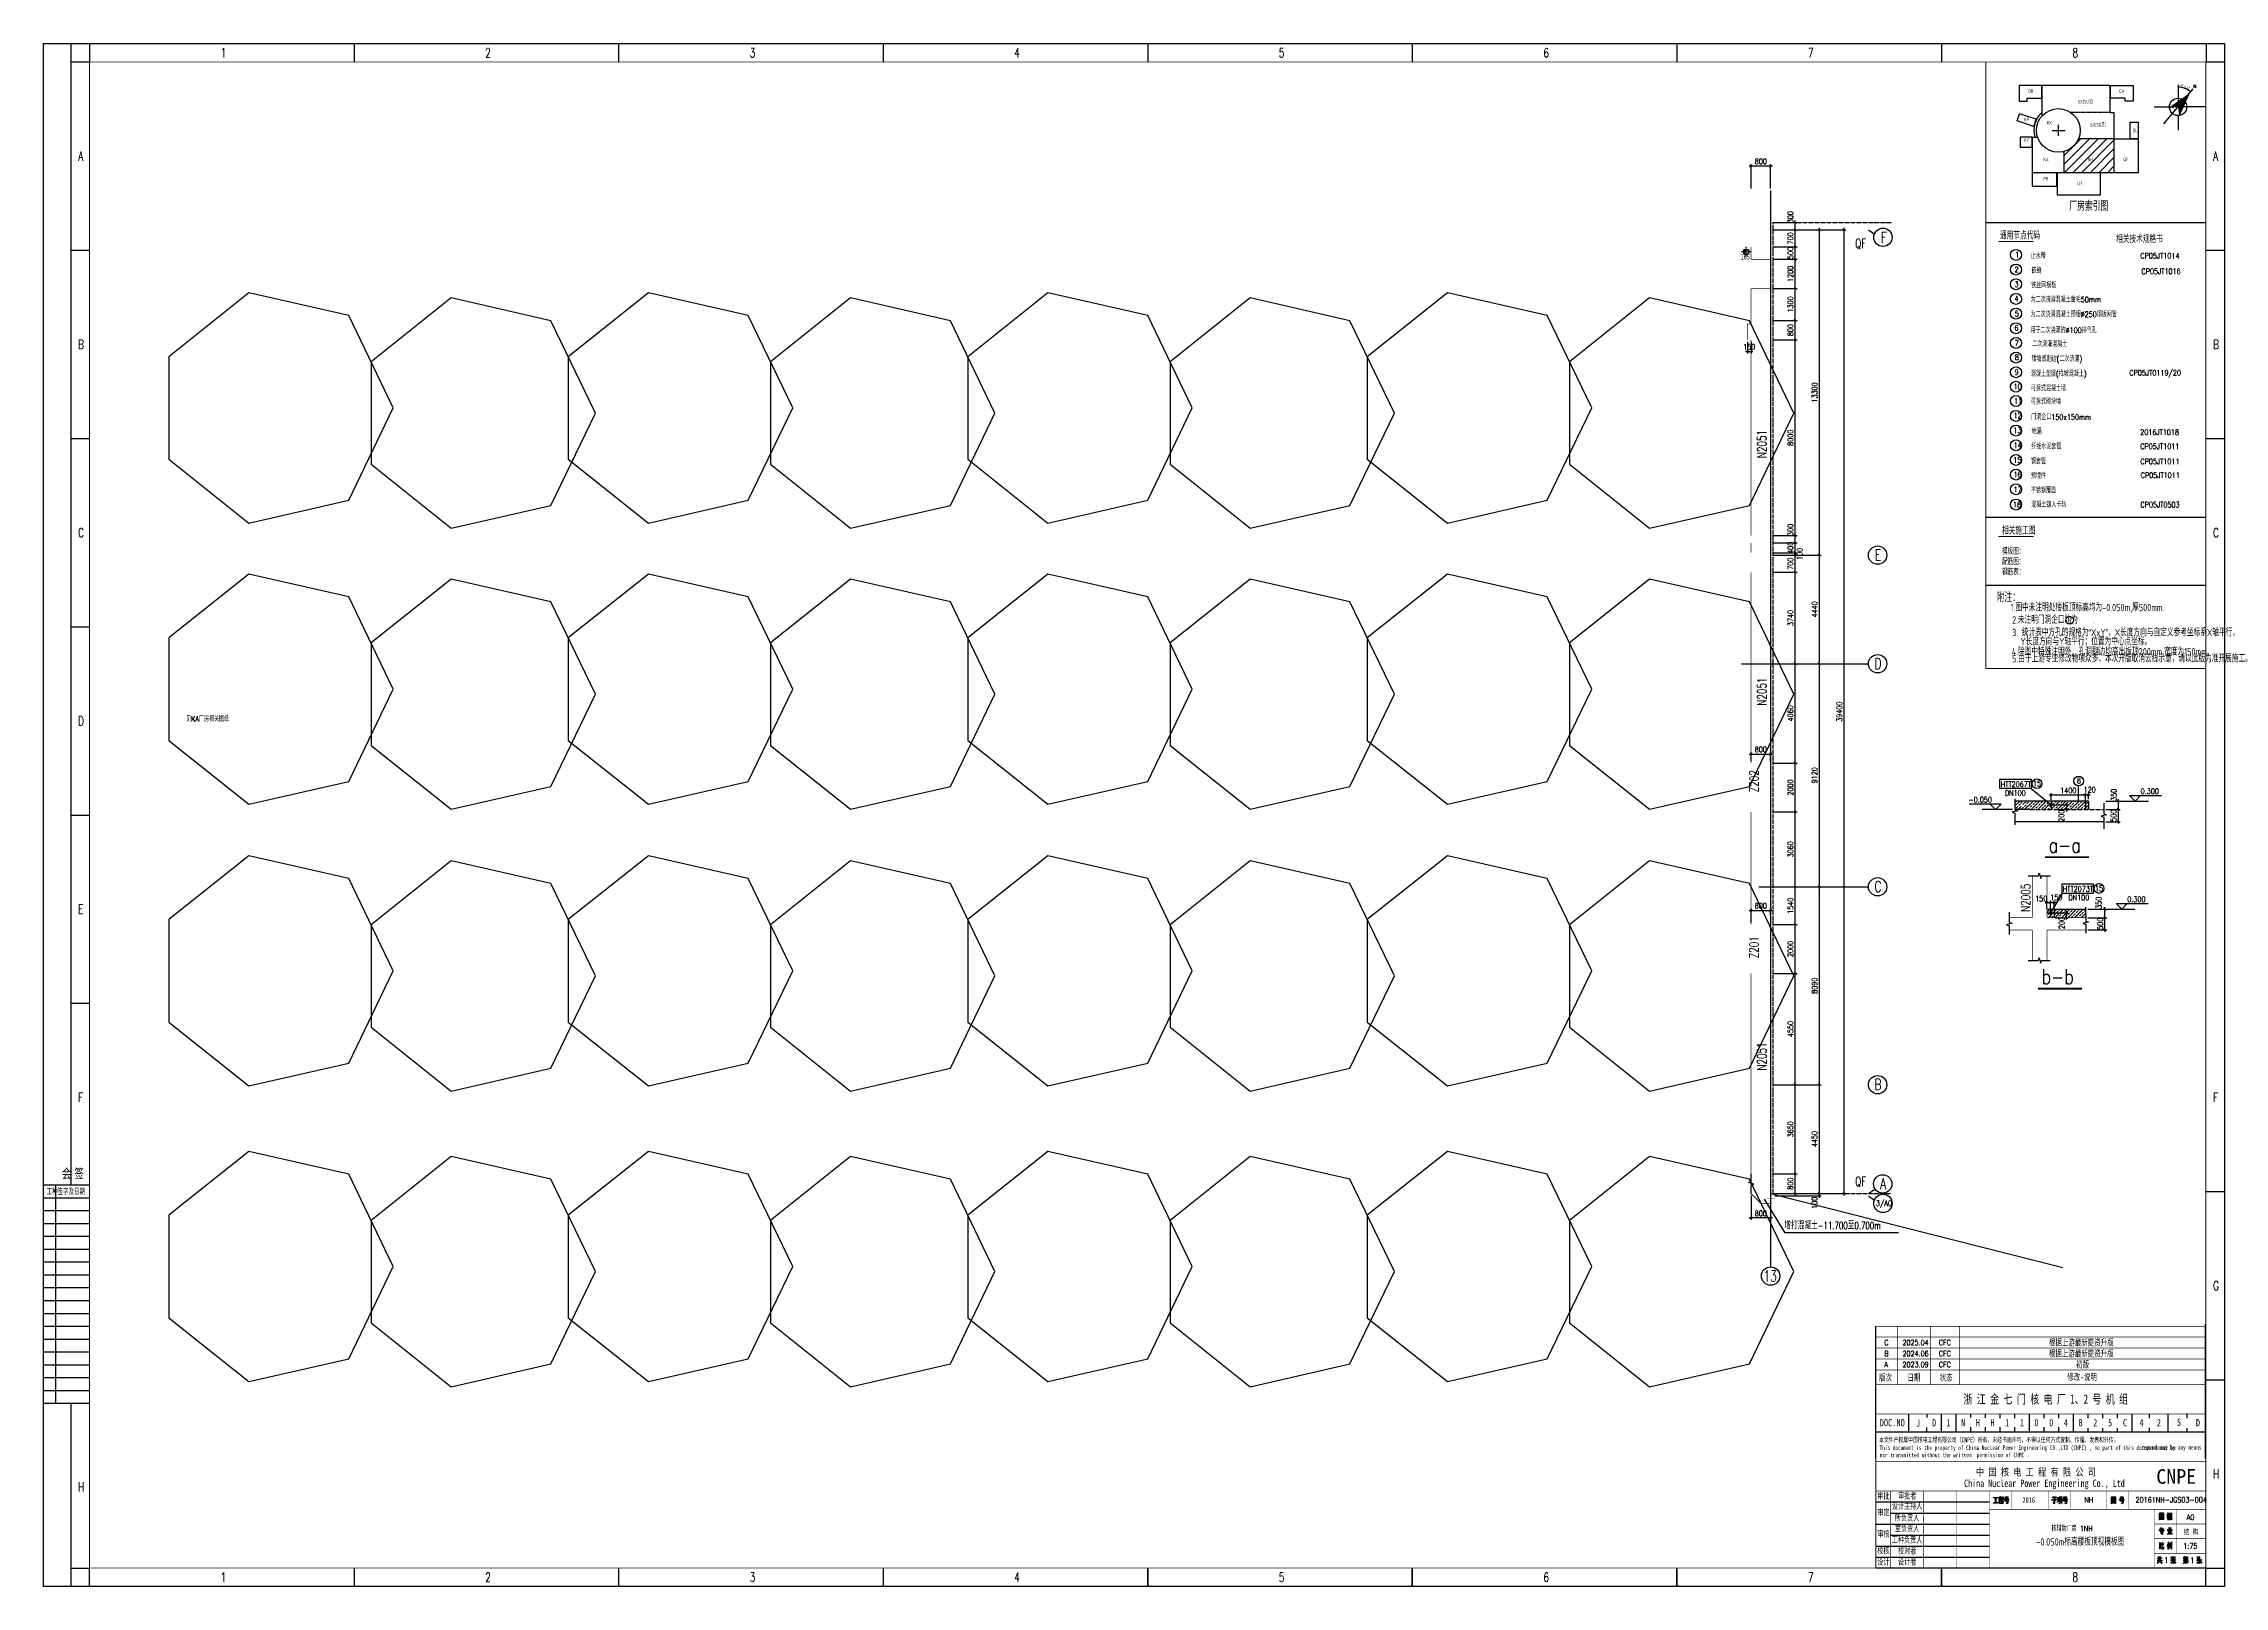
# Model space of a CAD drawing. Extents: x -383207 to 558143, y -95136 to 11777.
# Drawn here: x -120038 to -30863, y -93193 to -30118 of the extents above; entities that cross this region are included whole.
import ezdxf
from ezdxf.enums import TextEntityAlignment as Align

# ---------------------------------------------------------------- set-up
doc = ezdxf.new("R2010")
doc.units = 0
for name, pattern in [('CENTER', [50.8, 31.75, -6.35, 6.35, -6.35]), ('CONTINOUS', [0]), ('DASHED2', [6, 5, -1]), ('DIVIDEX2', [2.5, 1, -0.5, 0, -0.5, 0, -0.5]), ('DOTE', [2.42, 2, -0.2, 0.02, -0.2]), ('DOTT', [2.8, 0.8, 0.8, 0.8, -0.2, 0, -0.2])]:
    doc.linetypes.add(name, pattern=pattern)
doc.layers.get('0').update_dxf_attribs({"linetype": 'CONTINUOUS'})
doc.layers.get('Defpoints').update_dxf_attribs({"linetype": 'CONTINUOUS'})
for name, color, linetype in [('0S-HOLE', 1, 'CONTINUOUS'), ('1', 7, 'CONTINUOUS'), ('AXIS', 1, 'DOTE'), ('BORDER', 7, 'CONTINUOUS'), ('B版云线202106', 2, 'CONTINUOUS'), ('C6(轴线)', 1, 'DOTT'), ('C77(文本)', 7, 'CONTINUOUS'), ('DIM', 3, 'CONTINUOUS'), ('NHFVVP_CenterLine', 4, 'CONTINUOUS'), ('NHHQQP_CenterLine', 7, 'CONTINUOUS'), ('NHHTTP_CenterLine', 7, 'CONTINUOUS'), ('NHHWWK', 7, 'CONTINUOUS'), ('NHHWWK_OpenLine', 7, 'CONTINUOUS'), ('PDIM', 2, 'CONTINUOUS'), ('PUB_TEXT', 7, 'CONTINUOUS'), ('TEXT', 4, 'CONTINUOUS'), ('THIN', 3, 'CONTINUOUS'), ('TK', 4, 'CONTINUOUS'), ('wall', 7, 'CONTINUOUS'), ('Wall No.', 1, 'CONTINUOUS'), ('中心线', 2, 'CENTER'), ('厂房分隔线', 2, 'CONTINUOUS'), ('图框', 4, 'CONTINOUS'), ('坑洞', 1, 'CONTINUOUS'), ('止水带', 4, 'CONTINUOUS'), ('缩略图', 4, 'CONTINUOUS')]:
    doc.layers.add(name, color=color, linetype=linetype)
doc.styles.add('ACP1000普通样式', font='tssdeng.shx', dxfattribs={"width": 0.7, "bigfont": 'tssdchn.shx'})
doc.styles.add('bine', font='binee.shx', dxfattribs={"width": 0.7, "bigfont": 'binec.shx'})
doc.styles.add('CHINESE-3', font='romand.shx', dxfattribs={"width": 0.8, "bigfont": 'ochinese.shx'})
doc.styles.add('HZ', font='TXT.shx', dxfattribs={"width": 0.7, "bigfont": 'hz.shx'})
doc.styles.add('HZbine', font='txt_____.ttf', dxfattribs={"width": 0.7, "bigfont": 'HZTXT'})
doc.styles.add('RH', font='romans.shx', dxfattribs={"width": 0.7, "bigfont": 'hz.shx'})
doc.styles.add('RO', font='romand.shx', dxfattribs={"width": 0.8, "bigfont": 'ochinese.shx'})
doc.styles.add('romand', font='romand.shx', dxfattribs={"width": 0.7, "height": 200, "bigfont": 'OCHINESE.shx'})
doc.styles.add('ROMANT', font='ROMANT.shx', dxfattribs={"width": 0.618, "height": 450, "bigfont": 'ochinese.shx'})
doc.styles.add('S1', font='tssdeng.shx', dxfattribs={"width": 0.7, "bigfont": 'tssdchn.shx'})
doc.styles.add('TSSD_Dimension', font='Tssdeng.shx', dxfattribs={"width": 0.7, "bigfont": 'tssdchn.shx'})
doc.styles.add('TSSD_Label', font='tssdeng.shx', dxfattribs={"width": 0.7, "bigfont": 'hztxt.shx'})
doc.styles.add('宋体', font='', dxfattribs={"width": 0.7})
doc.styles.get('宋体').set_extended_font_data('SimSun')
doc.dimstyles.new('DIM_75_1.0', dxfattribs={"dimtxt": 225, "dimasz": 75, "dimexe": 80, "dimexo": 80, "dimgap": 75, "dimtad": 1, "dimdec": 0, "dimzin": 0, "dimdsep": 46, "dimtxsty": 'RH', "dimblk": 'ARCHTICK', "dimcen": 400, "dimdle": 80, "dimclrd": 3, "dimclre": 3, "dimclrt": 3, "dimazin": 0, "dimtfac": 1, "dimtdec": 0, "dimtix": 1, "dimtmove": 2, "dimatfit": 3, "dimldrblk": '_DIMX', "dimfxl": 250, "dimtolj": 1, "dimtzin": 0, "dimarcsym": 0})

# ---------------------------------------------------------------- blocks, each defined once
blk = doc.blocks.new('_ArchTick')
at = {"color": 0}
blk.add_lwpolyline([(-0.7, -0.7, 0.3, 0.3, 0), (0.7, 0.7, 0.5, 0.5, 0)], format="xyseb", dxfattribs=at)
blk = doc.blocks.new('*D30')
at = {"layer": 'Defpoints', "color": 0, "transparency": 16777216}
for p in [(-50219, -77132, 0), (-49419, -77132, 0), (-50219, -78132)]:
    blk.add_point(p, dxfattribs=at)
at = {"layer": 'DIM', "color": 3, "lineweight": -2, "transparency": 16777216}
for p, q in [((-50219, -77212), (-50219, -78212)), ((-49419, -77212), (-49419, -78212)), ((-49339, -78132), (-50299, -78132))]:
    blk.add_line(p, q, dxfattribs=at)
at = {"layer": 'DIM', "color": 3, "lineweight": -2, "transparency": 16777216, "xscale": 75, "yscale": 75, "zscale": 75, "rotation": 180}
blk.add_blockref('_ArchTick', (-50219, -78132), dxfattribs=at)
at = {"layer": 'DIM', "color": 3, "lineweight": -2, "transparency": 16777216, "xscale": 75, "yscale": 75, "zscale": 75}
blk.add_blockref('_ArchTick', (-49419, -78132), dxfattribs=at)
at = {"layer": 'DIM', "color": 3, "transparency": 16777216, "insert": (-49819, -77945), "char_height": 225, "attachment_point": 5, "style": 'RH'}
blk.add_mtext('\\A1;800', dxfattribs=at)
blk = doc.blocks.new('_DIMX')
blk.add_line((-150, 0), (150, 0))
at = {"const_width": 50}
blk.add_lwpolyline([(-70, -70), (70, 70)], dxfattribs=at)
blk = doc.blocks.new('*D31')
at = {"layer": 'Defpoints', "color": 0, "transparency": 16777216}
for p in [(-49419, -76332), (-48419, -76332), (-49419, -77132)]:
    blk.add_point(p, dxfattribs=at)
at = {"layer": 'DIM', "color": 3, "lineweight": -2, "transparency": 16777216}
for p, q in [((-49339, -76332), (-48339, -76332)), ((-48419, -77212), (-48419, -76252)), ((-49339, -77132), (-48339, -77132))]:
    blk.add_line(p, q, dxfattribs=at)
at = {"layer": 'DIM', "color": 3, "lineweight": -2, "transparency": 16777216, "xscale": 75, "yscale": 75, "zscale": 75}
for p, rotation in [((-48419, -76332), 90), ((-48419, -77132), 270)]:
    blk.add_blockref('_ArchTick', p, dxfattribs=dict(at, rotation=rotation))
at = {"layer": 'DIM', "color": 3, "transparency": 16777216, "insert": (-48606, -76732), "char_height": 225, "attachment_point": 5, "rotation": 90, "style": 'RH'}
blk.add_mtext('\\A1;800', dxfattribs=at)
blk = doc.blocks.new('*D32')
at = {"layer": 'Defpoints', "color": 0, "transparency": 16777216}
for p in [(-49419, -66132, 0), (-48419, -66132), (-49419, -68132, 0)]:
    blk.add_point(p, dxfattribs=at)
at = {"layer": 'DIM', "color": 3, "lineweight": -2, "transparency": 16777216}
for p, q in [((-49339, -66132), (-48339, -66132)), ((-48419, -68212), (-48419, -66052)), ((-49339, -68132), (-48339, -68132))]:
    blk.add_line(p, q, dxfattribs=at)
at = {"layer": 'DIM', "color": 3, "lineweight": -2, "transparency": 16777216, "xscale": 75, "yscale": 75, "zscale": 75}
for p, rotation in [((-48419, -66132), 90), ((-48419, -68132), 270)]:
    blk.add_blockref('_ArchTick', p, dxfattribs=dict(at, rotation=rotation))
at = {"layer": 'DIM', "color": 3, "transparency": 16777216, "insert": (-48606, -67132), "char_height": 225, "attachment_point": 5, "rotation": 90, "style": 'RH'}
blk.add_mtext('\\A1;2000', dxfattribs=at)
blk = doc.blocks.new('*D33')
at = {"layer": 'Defpoints', "color": 0, "transparency": 16777216}
for p in [(-49419, -61532, 0), (-48419, -61532), (-49319, -64592, 0)]:
    blk.add_point(p, dxfattribs=at)
at = {"layer": 'DIM', "color": 3, "lineweight": -2, "transparency": 16777216}
for p, q in [((-48419, -64672), (-48419, -61452)), ((-49339, -61532), (-48339, -61532)), ((-49239, -64592), (-48339, -64592))]:
    blk.add_line(p, q, dxfattribs=at)
at = {"layer": 'DIM', "color": 3, "lineweight": -2, "transparency": 16777216, "xscale": 75, "yscale": 75, "zscale": 75}
for p, rotation in [((-48419, -61532), 90), ((-48419, -64592), 270)]:
    blk.add_blockref('_ArchTick', p, dxfattribs=dict(at, rotation=rotation))
at = {"layer": 'DIM', "color": 3, "transparency": 16777216, "insert": (-48606, -63062), "char_height": 225, "attachment_point": 5, "rotation": 90, "style": 'RH'}
blk.add_mtext('\\A1;3060', dxfattribs=at)
blk = doc.blocks.new('*D34')
at = {"layer": 'Defpoints', "color": 0, "transparency": 16777216}
for p in [(-49419, -59532, 0), (-48419, -59532), (-49419, -61532, 0)]:
    blk.add_point(p, dxfattribs=at)
at = {"layer": 'DIM', "color": 3, "lineweight": -2, "transparency": 16777216}
for p, q in [((-49339, -59532), (-48339, -59532)), ((-48419, -61612), (-48419, -59452)), ((-49339, -61532), (-48339, -61532))]:
    blk.add_line(p, q, dxfattribs=at)
at = {"layer": 'DIM', "color": 3, "lineweight": -2, "transparency": 16777216, "xscale": 75, "yscale": 75, "zscale": 75}
for p, rotation in [((-48419, -59532), 90), ((-48419, -61532), 270)]:
    blk.add_blockref('_ArchTick', p, dxfattribs=dict(at, rotation=rotation))
at = {"layer": 'DIM', "color": 3, "transparency": 16777216, "insert": (-48606, -60532), "char_height": 225, "attachment_point": 5, "rotation": 90, "style": 'RH'}
blk.add_mtext('\\A1;2000', dxfattribs=at)
blk = doc.blocks.new('*D35')
at = {"layer": 'Defpoints', "color": 0, "transparency": 16777216}
for p in [(-49419, -55472, 0), (-48419, -55472), (-49419, -59532)]:
    blk.add_point(p, dxfattribs=at)
at = {"layer": 'DIM', "color": 3, "lineweight": -2, "transparency": 16777216}
for p, q in [((-49339, -55472), (-48339, -55472)), ((-48419, -59612), (-48419, -55392)), ((-49339, -59532), (-48339, -59532))]:
    blk.add_line(p, q, dxfattribs=at)
at = {"layer": 'DIM', "color": 3, "lineweight": -2, "transparency": 16777216, "xscale": 75, "yscale": 75, "zscale": 75}
for p, rotation in [((-48419, -55472), 90), ((-48419, -59532), 270)]:
    blk.add_blockref('_ArchTick', p, dxfattribs=dict(at, rotation=rotation))
at = {"layer": 'DIM', "color": 3, "transparency": 16777216, "insert": (-48606, -57502), "char_height": 225, "attachment_point": 5, "rotation": 90, "style": 'RH'}
blk.add_mtext('\\A1;4060', dxfattribs=at)
blk = doc.blocks.new('*D36')
at = {"layer": 'Defpoints', "color": 0, "transparency": 16777216}
for p in [(-49419, -51032, 0), (-48419, -51032), (-49419, -51732, 0)]:
    blk.add_point(p, dxfattribs=at)
at = {"layer": 'DIM', "color": 3, "lineweight": -2, "transparency": 16777216}
for p, q in [((-49339, -51032), (-48339, -51032)), ((-48419, -51812), (-48419, -50952)), ((-49339, -51732), (-48339, -51732))]:
    blk.add_line(p, q, dxfattribs=at)
at = {"layer": 'DIM', "color": 3, "lineweight": -2, "transparency": 16777216, "xscale": 75, "yscale": 75, "zscale": 75}
for p, rotation in [((-48419, -51032), 90), ((-48419, -51732), 270)]:
    blk.add_blockref('_ArchTick', p, dxfattribs=dict(at, rotation=rotation))
at = {"layer": 'DIM', "color": 3, "transparency": 16777216, "insert": (-48606, -51382), "char_height": 225, "attachment_point": 5, "rotation": 90, "style": 'RH'}
blk.add_mtext('\\A1;700', dxfattribs=at)
blk = doc.blocks.new('*D37')
at = {"layer": 'Defpoints', "color": 0, "transparency": 16777216}
for p in [(-49419, -42232, 0), (-48419, -42232), (-49419, -50233)]:
    blk.add_point(p, dxfattribs=at)
at = {"layer": 'DIM', "color": 3, "lineweight": -2, "transparency": 16777216}
for p, q in [((-49339, -42232), (-48339, -42232)), ((-48419, -50313), (-48419, -42152)), ((-49339, -50233), (-48339, -50233))]:
    blk.add_line(p, q, dxfattribs=at)
at = {"layer": 'DIM', "color": 3, "lineweight": -2, "transparency": 16777216, "xscale": 75, "yscale": 75, "zscale": 75}
for p, rotation in [((-48419, -42232), 90), ((-48419, -50233), 270)]:
    blk.add_blockref('_ArchTick', p, dxfattribs=dict(at, rotation=rotation))
at = {"layer": 'DIM', "color": 3, "transparency": 16777216, "insert": (-48606, -46233), "char_height": 225, "attachment_point": 5, "rotation": 90, "style": 'RH'}
blk.add_mtext('\\A1;8000', dxfattribs=at)
blk = doc.blocks.new('*D38')
at = {"layer": 'Defpoints', "color": 0, "transparency": 16777216}
for p in [(-49419, -41432, 0), (-48419, -41432), (-49419, -42232, 0)]:
    blk.add_point(p, dxfattribs=at)
at = {"layer": 'DIM', "color": 3, "lineweight": -2, "transparency": 16777216}
for p, q in [((-49339, -41432), (-48339, -41432)), ((-48419, -42312), (-48419, -41352)), ((-49339, -42232), (-48339, -42232))]:
    blk.add_line(p, q, dxfattribs=at)
at = {"layer": 'DIM', "color": 3, "lineweight": -2, "transparency": 16777216, "xscale": 75, "yscale": 75, "zscale": 75}
for p, rotation in [((-48419, -41432), 90), ((-48419, -42232), 270)]:
    blk.add_blockref('_ArchTick', p, dxfattribs=dict(at, rotation=rotation))
at = {"layer": 'DIM', "color": 3, "transparency": 16777216, "insert": (-48606, -41832), "char_height": 225, "attachment_point": 5, "rotation": 90, "style": 'RH'}
blk.add_mtext('\\A1;800', dxfattribs=at)
blk = doc.blocks.new('*D39')
at = {"layer": 'Defpoints', "color": 0, "transparency": 16777216}
for p in [(-49419, -40132, 0), (-48419, -40132), (-49419, -41432, 0)]:
    blk.add_point(p, dxfattribs=at)
at = {"layer": 'DIM', "color": 3, "lineweight": -2, "transparency": 16777216}
for p, q in [((-48419, -41512), (-48419, -40052)), ((-49339, -40132), (-48339, -40132)), ((-49339, -41432), (-48339, -41432))]:
    blk.add_line(p, q, dxfattribs=at)
at = {"layer": 'DIM', "color": 3, "lineweight": -2, "transparency": 16777216, "xscale": 75, "yscale": 75, "zscale": 75}
for p, rotation in [((-48419, -40132), 90), ((-48419, -41432), 270)]:
    blk.add_blockref('_ArchTick', p, dxfattribs=dict(at, rotation=rotation))
at = {"layer": 'DIM', "color": 3, "transparency": 16777216, "insert": (-48606, -40782), "char_height": 225, "attachment_point": 5, "rotation": 90, "style": 'RH'}
blk.add_mtext('\\A1;1300', dxfattribs=at)
blk = doc.blocks.new('*D40')
at = {"layer": 'Defpoints', "color": 0, "transparency": 16777216}
for p in [(-49419, -37732, 0), (-48419, -37732), (-49419, -38432, 0)]:
    blk.add_point(p, dxfattribs=at)
at = {"layer": 'DIM', "color": 3, "lineweight": -2, "transparency": 16777216}
for p, q in [((-49339, -37732), (-48339, -37732)), ((-48419, -38512), (-48419, -37652)), ((-49339, -38432), (-48339, -38432))]:
    blk.add_line(p, q, dxfattribs=at)
at = {"layer": 'DIM', "color": 3, "lineweight": -2, "transparency": 16777216, "xscale": 75, "yscale": 75, "zscale": 75}
for p, rotation in [((-48419, -37732), 90), ((-48419, -38432), 270)]:
    blk.add_blockref('_ArchTick', p, dxfattribs=dict(at, rotation=rotation))
at = {"layer": 'DIM', "color": 3, "transparency": 16777216, "insert": (-48606, -38082), "char_height": 225, "attachment_point": 5, "rotation": 90, "style": 'RH'}
blk.add_mtext('\\A1;700', dxfattribs=at)
blk = doc.blocks.new('*D41')
at = {"layer": 'Defpoints', "color": 0, "transparency": 16777216}
for p in [(-47435, -37732), (-48344, -77132, 0), (-46419, -77132)]:
    blk.add_point(p, dxfattribs=at)
at = {"layer": 'DIM', "color": 3, "lineweight": -2, "transparency": 16777216}
for p, q in [((-47355, -37732), (-46339, -37732)), ((-46419, -37652), (-46419, -77212)), ((-48264, -77132), (-46339, -77132))]:
    blk.add_line(p, q, dxfattribs=at)
at = {"layer": 'DIM', "color": 3, "lineweight": -2, "transparency": 16777216, "xscale": 75, "yscale": 75, "zscale": 75}
for p, rotation in [((-46419, -37732), 90), ((-46419, -77132), 270)]:
    blk.add_blockref('_ArchTick', p, dxfattribs=dict(at, rotation=rotation))
at = {"layer": 'DIM', "color": 3, "transparency": 16777216, "insert": (-46606, -57432), "char_height": 225, "attachment_point": 5, "rotation": 90, "style": 'RH'}
blk.add_mtext('\\A1;39400', dxfattribs=at)
blk = doc.blocks.new('*D42')
at = {"layer": 'Defpoints', "color": 0, "transparency": 16777216}
for p in [(-50219, -35123), (-50219, -36123, 0), (-49419, -36123, 0)]:
    blk.add_point(p, dxfattribs=at)
at = {"layer": 'DIM', "color": 3, "lineweight": -2, "transparency": 16777216}
for p, q in [((-49339, -35123), (-50299, -35123)), ((-50219, -36043), (-50219, -35043)), ((-49419, -36043), (-49419, -35043))]:
    blk.add_line(p, q, dxfattribs=at)
at = {"layer": 'DIM', "color": 3, "lineweight": -2, "transparency": 16777216, "xscale": 75, "yscale": 75, "zscale": 75, "rotation": 180}
blk.add_blockref('_ArchTick', (-50219, -35123), dxfattribs=at)
at = {"layer": 'DIM', "color": 3, "lineweight": -2, "transparency": 16777216, "xscale": 75, "yscale": 75, "zscale": 75}
blk.add_blockref('_ArchTick', (-49419, -35123), dxfattribs=at)
at = {"layer": 'DIM', "color": 3, "transparency": 16777216, "insert": (-49819, -34935), "char_height": 225, "attachment_point": 5, "style": 'RH'}
blk.add_mtext('\\A1;800', dxfattribs=at)
blk = doc.blocks.new('*D43')
at = {"layer": 'Defpoints', "color": 0, "transparency": 16777216}
for p in [(-49419, -38932, 0), (-48419, -38932), (-49419, -40132)]:
    blk.add_point(p, dxfattribs=at)
at = {"layer": 'DIM', "color": 3, "lineweight": -2, "transparency": 16777216}
for p, q in [((-49339, -38932), (-48339, -38932)), ((-48419, -40212), (-48419, -38852)), ((-49339, -40132), (-48339, -40132))]:
    blk.add_line(p, q, dxfattribs=at)
at = {"layer": 'DIM', "color": 3, "lineweight": -2, "transparency": 16777216, "xscale": 75, "yscale": 75, "zscale": 75}
for p, rotation in [((-48419, -38932), 90), ((-48419, -40132), 270)]:
    blk.add_blockref('_ArchTick', p, dxfattribs=dict(at, rotation=rotation))
at = {"layer": 'DIM', "color": 3, "transparency": 16777216, "insert": (-48606, -39532), "char_height": 225, "attachment_point": 5, "rotation": 90, "style": 'RH'}
blk.add_mtext('\\A1;1200', dxfattribs=at)
blk = doc.blocks.new('*D44')
at = {"layer": 'Defpoints', "color": 0, "transparency": 16777216}
for p in [(-49419, -38432, 0), (-49419, -38932, 0), (-48419, -38432)]:
    blk.add_point(p, dxfattribs=at)
at = {"layer": 'DIM', "color": 3, "lineweight": -2, "transparency": 16777216}
for p, q in [((-49339, -38432), (-48339, -38432)), ((-49339, -38932), (-48339, -38932)), ((-48419, -38432), (-48419, -38357)), ((-48419, -38932), (-48419, -38432)), ((-48419, -38932), (-48419, -39007))]:
    blk.add_line(p, q, dxfattribs=at)
at = {"layer": 'DIM', "color": 3, "lineweight": -2, "transparency": 16777216, "xscale": 75, "yscale": 75, "zscale": 75}
for p, rotation in [((-48419, -38432), 270), ((-48419, -38932), 90)]:
    blk.add_blockref('_ArchTick', p, dxfattribs=dict(at, rotation=rotation))
at = {"layer": 'DIM', "color": 3, "transparency": 16777216, "insert": (-48606, -38682), "char_height": 225, "attachment_point": 5, "rotation": 90, "style": 'RH'}
blk.add_mtext('\\A1;500', dxfattribs=at)
blk = doc.blocks.new('*D45')
at = {"layer": 'Defpoints', "color": 0, "transparency": 16777216}
for p in [(-49419, -65554), (-49419, -65844, 0), (-50219, -66132, 0)]:
    blk.add_point(p, dxfattribs=at)
at = {"layer": 'DIM', "color": 3, "lineweight": -2, "transparency": 16777216}
for p, q in [((-50299, -65554), (-49339, -65554)), ((-50219, -66052), (-50219, -65474)), ((-49419, -65764), (-49419, -65474))]:
    blk.add_line(p, q, dxfattribs=at)
at = {"layer": 'DIM', "color": 3, "lineweight": -2, "transparency": 16777216, "xscale": 75, "yscale": 75, "zscale": 75, "rotation": 180}
blk.add_blockref('_ArchTick', (-50219, -65554), dxfattribs=at)
at = {"layer": 'DIM', "color": 3, "lineweight": -2, "transparency": 16777216, "xscale": 75, "yscale": 75, "zscale": 75}
blk.add_blockref('_ArchTick', (-49419, -65554), dxfattribs=at)
at = {"layer": 'DIM', "color": 3, "transparency": 16777216, "insert": (-49819, -65367), "char_height": 225, "attachment_point": 5, "style": 'RH'}
blk.add_mtext('\\A1;800', dxfattribs=at)
blk = doc.blocks.new('*D46')
at = {"layer": 'Defpoints', "color": 0, "transparency": 16777216}
for p in [(-50219, -59532, 0), (-49419, -59164), (-49419, -59532, 0)]:
    blk.add_point(p, dxfattribs=at)
at = {"layer": 'DIM', "color": 3, "lineweight": -2, "transparency": 16777216}
for p, q in [((-50299, -59164), (-49339, -59164)), ((-50219, -59452), (-50219, -59084)), ((-49419, -59452), (-49419, -59084))]:
    blk.add_line(p, q, dxfattribs=at)
at = {"layer": 'DIM', "color": 3, "lineweight": -2, "transparency": 16777216, "xscale": 75, "yscale": 75, "zscale": 75, "rotation": 180}
blk.add_blockref('_ArchTick', (-50219, -59164), dxfattribs=at)
at = {"layer": 'DIM', "color": 3, "lineweight": -2, "transparency": 16777216, "xscale": 75, "yscale": 75, "zscale": 75}
blk.add_blockref('_ArchTick', (-49419, -59164), dxfattribs=at)
at = {"layer": 'DIM', "color": 3, "transparency": 16777216, "insert": (-49819, -58977), "char_height": 225, "attachment_point": 5, "style": 'RH'}
blk.add_mtext('\\A1;800', dxfattribs=at)
blk = doc.blocks.new('*D47')
at = {"layer": 'Defpoints', "color": 0, "transparency": 16777216}
for p in [(-49419, -72682, 0), (-48419, -72682), (-49319, -76332, 0)]:
    blk.add_point(p, dxfattribs=at)
at = {"layer": 'DIM', "color": 3, "lineweight": -2, "transparency": 16777216}
for p, q in [((-49339, -72682), (-48339, -72682)), ((-48419, -76412), (-48419, -72602)), ((-49239, -76332), (-48339, -76332))]:
    blk.add_line(p, q, dxfattribs=at)
at = {"layer": 'DIM', "color": 3, "lineweight": -2, "transparency": 16777216, "xscale": 75, "yscale": 75, "zscale": 75}
for p, rotation in [((-48419, -72682), 90), ((-48419, -76332), 270)]:
    blk.add_blockref('_ArchTick', p, dxfattribs=dict(at, rotation=rotation))
at = {"layer": 'DIM', "color": 3, "transparency": 16777216, "insert": (-48606, -74507), "char_height": 225, "attachment_point": 5, "rotation": 90, "style": 'RH'}
blk.add_mtext('\\A1;3650', dxfattribs=at)
blk = doc.blocks.new('*D48')
at = {"layer": 'Defpoints', "color": 0, "transparency": 16777216}
for p in [(-48419, -37732, 0), (-49419, -51032, 0), (-47435, -51032)]:
    blk.add_point(p, dxfattribs=at)
at = {"layer": 'DIM', "color": 3, "lineweight": -2, "transparency": 16777216}
for p, q in [((-48339, -37732), (-47355, -37732)), ((-47435, -37652), (-47435, -51112)), ((-49339, -51032), (-47355, -51032))]:
    blk.add_line(p, q, dxfattribs=at)
at = {"layer": 'DIM', "color": 3, "lineweight": -2, "transparency": 16777216, "xscale": 75, "yscale": 75, "zscale": 75}
for p, rotation in [((-47435, -37732), 90), ((-47435, -51032), 270)]:
    blk.add_blockref('_ArchTick', p, dxfattribs=dict(at, rotation=rotation))
at = {"layer": 'DIM', "color": 3, "transparency": 16777216, "insert": (-47623, -44382), "char_height": 225, "attachment_point": 5, "rotation": 90, "style": 'RH'}
blk.add_mtext('\\A1;13300', dxfattribs=at)
blk = doc.blocks.new('*D49')
at = {"layer": 'Defpoints', "color": 0, "transparency": 16777216}
for p in [(-49419, -51032, 0), (-49419, -55472, 0), (-47435, -55472)]:
    blk.add_point(p, dxfattribs=at)
at = {"layer": 'DIM', "color": 3, "lineweight": -2, "transparency": 16777216}
for p, q in [((-49339, -51032), (-47355, -51032)), ((-47435, -50952), (-47435, -55552)), ((-49339, -55472), (-47355, -55472))]:
    blk.add_line(p, q, dxfattribs=at)
at = {"layer": 'DIM', "color": 3, "lineweight": -2, "transparency": 16777216, "xscale": 75, "yscale": 75, "zscale": 75}
for p, rotation in [((-47435, -51032), 90), ((-47435, -55472), 270)]:
    blk.add_blockref('_ArchTick', p, dxfattribs=dict(at, rotation=rotation))
at = {"layer": 'DIM', "color": 3, "transparency": 16777216, "insert": (-47623, -53252), "char_height": 225, "attachment_point": 5, "rotation": 90, "style": 'RH'}
blk.add_mtext('\\A1;4440', dxfattribs=at)
blk = doc.blocks.new('*D50')
at = {"layer": 'Defpoints', "color": 0, "transparency": 16777216}
for p in [(-49419, -55472, 0), (-49419, -64592, 0), (-47435, -64592)]:
    blk.add_point(p, dxfattribs=at)
at = {"layer": 'DIM', "color": 3, "lineweight": -2, "transparency": 16777216}
for p, q in [((-49339, -55472), (-47355, -55472)), ((-47435, -55392), (-47435, -64672)), ((-49339, -64592), (-47355, -64592))]:
    blk.add_line(p, q, dxfattribs=at)
at = {"layer": 'DIM', "color": 3, "lineweight": -2, "transparency": 16777216, "xscale": 75, "yscale": 75, "zscale": 75}
for p, rotation in [((-47435, -55472), 90), ((-47435, -64592), 270)]:
    blk.add_blockref('_ArchTick', p, dxfattribs=dict(at, rotation=rotation))
at = {"layer": 'DIM', "color": 3, "transparency": 16777216, "insert": (-47623, -60032), "char_height": 225, "attachment_point": 5, "rotation": 90, "style": 'RH'}
blk.add_mtext('\\A1;9120', dxfattribs=at)
blk = doc.blocks.new('*D51')
at = {"layer": 'Defpoints', "color": 0, "transparency": 16777216}
for p in [(-49419, -64592, 0), (-49419, -72682, 0), (-47435, -72682)]:
    blk.add_point(p, dxfattribs=at)
at = {"layer": 'DIM', "color": 3, "lineweight": -2, "transparency": 16777216}
for p, q in [((-49339, -64592), (-47355, -64592)), ((-47435, -64512), (-47435, -72762)), ((-49339, -72682), (-47355, -72682))]:
    blk.add_line(p, q, dxfattribs=at)
at = {"layer": 'DIM', "color": 3, "lineweight": -2, "transparency": 16777216, "xscale": 75, "yscale": 75, "zscale": 75}
for p, rotation in [((-47435, -64592), 90), ((-47435, -72682), 270)]:
    blk.add_blockref('_ArchTick', p, dxfattribs=dict(at, rotation=rotation))
at = {"layer": 'DIM', "color": 3, "transparency": 16777216, "insert": (-47623, -68637), "char_height": 225, "attachment_point": 5, "rotation": 90, "style": 'RH'}
blk.add_mtext('\\A1;8090', dxfattribs=at)
blk = doc.blocks.new('*D52')
at = {"layer": 'Defpoints', "color": 0, "transparency": 16777216}
for p in [(-49419, -72682, 0), (-49319, -77132, 0), (-47435, -77132)]:
    blk.add_point(p, dxfattribs=at)
at = {"layer": 'DIM', "color": 3, "lineweight": -2, "transparency": 16777216}
for p, q in [((-49339, -72682), (-47355, -72682)), ((-47435, -72602), (-47435, -77212)), ((-49239, -77132), (-47355, -77132))]:
    blk.add_line(p, q, dxfattribs=at)
at = {"layer": 'DIM', "color": 3, "lineweight": -2, "transparency": 16777216, "xscale": 75, "yscale": 75, "zscale": 75}
for p, rotation in [((-47435, -72682), 90), ((-47435, -77132), 270)]:
    blk.add_blockref('_ArchTick', p, dxfattribs=dict(at, rotation=rotation))
at = {"layer": 'DIM', "color": 3, "transparency": 16777216, "insert": (-47623, -74907), "char_height": 225, "attachment_point": 5, "rotation": 90, "style": 'RH'}
blk.add_mtext('\\A1;4450', dxfattribs=at)
blk = doc.blocks.new('*D53')
at = {"layer": 'Defpoints', "color": 0, "transparency": 16777216}
for p in [(-49319, -77132, 0), (-49319, -77232, 0), (-47435, -77232)]:
    blk.add_point(p, dxfattribs=at)
at = {"layer": 'DIM', "color": 3, "lineweight": -2, "transparency": 16777216}
for p, q in [((-49239, -77132), (-47355, -77132)), ((-49239, -77232), (-47355, -77232)), ((-47435, -77132), (-47435, -77057)), ((-47435, -77132), (-47435, -77232)), ((-47435, -77232), (-47435, -77307))]:
    blk.add_line(p, q, dxfattribs=at)
at = {"layer": 'DIM', "color": 3, "lineweight": -2, "transparency": 16777216, "xscale": 75, "yscale": 75, "zscale": 75}
for p, rotation in [((-47435, -77132), 270), ((-47435, -77232), 90)]:
    blk.add_blockref('_ArchTick', p, dxfattribs=dict(at, rotation=rotation))
at = {"layer": 'DIM', "color": 3, "transparency": 16777216, "insert": (-47623, -77514), "char_height": 225, "attachment_point": 5, "rotation": 90, "style": 'RH'}
blk.add_mtext('\\A1;100', dxfattribs=at)
blk = doc.blocks.new('*D54')
at = {"layer": 'Defpoints', "color": 0, "transparency": 16777216}
for p in [(-49319, -37432, 0), (-48419, -37432), (-49419, -37732, 0)]:
    blk.add_point(p, dxfattribs=at)
at = {"layer": 'DIM', "color": 3, "lineweight": -2, "transparency": 16777216}
for p, q in [((-49239, -37432), (-48339, -37432)), ((-48419, -37812), (-48419, -37352)), ((-49339, -37732), (-48339, -37732))]:
    blk.add_line(p, q, dxfattribs=at)
at = {"layer": 'DIM', "color": 3, "lineweight": -2, "transparency": 16777216, "xscale": 75, "yscale": 75, "zscale": 75}
for p, rotation in [((-48419, -37432), 90), ((-48419, -37732), 270)]:
    blk.add_blockref('_ArchTick', p, dxfattribs=dict(at, rotation=rotation))
at = {"layer": 'DIM', "color": 3, "transparency": 16777216, "insert": (-48606, -37214), "char_height": 225, "attachment_point": 5, "rotation": 90, "style": 'RH'}
blk.add_mtext('\\A1;300', dxfattribs=at)
blk = doc.blocks.new('*D55')
at = {"layer": 'Defpoints', "color": 0, "transparency": 16777216}
for p in [(-49419, -68132), (-48419, -68132), (-49419, -72682, 0)]:
    blk.add_point(p, dxfattribs=at)
at = {"layer": 'DIM', "color": 3, "lineweight": -2, "transparency": 16777216}
for p, q in [((-49339, -68132), (-48339, -68132)), ((-48419, -72762), (-48419, -68052)), ((-49339, -72682), (-48339, -72682))]:
    blk.add_line(p, q, dxfattribs=at)
at = {"layer": 'DIM', "color": 3, "lineweight": -2, "transparency": 16777216, "xscale": 75, "yscale": 75, "zscale": 75}
for p, rotation in [((-48419, -68132), 90), ((-48419, -72682), 270)]:
    blk.add_blockref('_ArchTick', p, dxfattribs=dict(at, rotation=rotation))
at = {"layer": 'DIM', "color": 3, "transparency": 16777216, "insert": (-48606, -70407), "char_height": 225, "attachment_point": 5, "rotation": 90, "style": 'RH'}
blk.add_mtext('\\A1;4550', dxfattribs=at)
blk = doc.blocks.new('*D56')
at = {"layer": 'Defpoints', "color": 0, "transparency": 16777216}
for p in [(-49419, -64592), (-48419, -64592), (-49419, -66132, 0)]:
    blk.add_point(p, dxfattribs=at)
at = {"layer": 'DIM', "color": 3, "lineweight": -2, "transparency": 16777216}
for p, q in [((-49339, -64592), (-48339, -64592)), ((-48419, -66212), (-48419, -64512)), ((-49339, -66132), (-48339, -66132))]:
    blk.add_line(p, q, dxfattribs=at)
at = {"layer": 'DIM', "color": 3, "lineweight": -2, "transparency": 16777216, "xscale": 75, "yscale": 75, "zscale": 75}
for p, rotation in [((-48419, -64592), 90), ((-48419, -66132), 270)]:
    blk.add_blockref('_ArchTick', p, dxfattribs=dict(at, rotation=rotation))
at = {"layer": 'DIM', "color": 3, "transparency": 16777216, "insert": (-48606, -65362), "char_height": 225, "attachment_point": 5, "rotation": 90, "style": 'RH'}
blk.add_mtext('\\A1;1540', dxfattribs=at)
blk = doc.blocks.new('*D57')
at = {"layer": 'Defpoints', "color": 0, "transparency": 16777216}
for p in [(-49419, -51732), (-48419, -51732), (-49419, -55472, 0)]:
    blk.add_point(p, dxfattribs=at)
at = {"layer": 'DIM', "color": 3, "lineweight": -2, "transparency": 16777216}
for p, q in [((-48419, -55552), (-48419, -51652)), ((-49339, -51732), (-48339, -51732)), ((-49339, -55472), (-48339, -55472))]:
    blk.add_line(p, q, dxfattribs=at)
at = {"layer": 'DIM', "color": 3, "lineweight": -2, "transparency": 16777216, "xscale": 75, "yscale": 75, "zscale": 75}
for p, rotation in [((-48419, -51732), 90), ((-48419, -55472), 270)]:
    blk.add_blockref('_ArchTick', p, dxfattribs=dict(at, rotation=rotation))
at = {"layer": 'DIM', "color": 3, "transparency": 16777216, "insert": (-48606, -53602), "char_height": 225, "attachment_point": 5, "rotation": 90, "style": 'RH'}
blk.add_mtext('\\A1;3740', dxfattribs=at)
blk = doc.blocks.new('*D58')
at = {"layer": 'Defpoints', "color": 0, "transparency": 16777216}
for p in [(-49419, -50932, 0), (-49419, -51032, 0), (-48419, -50932)]:
    blk.add_point(p, dxfattribs=at)
at = {"layer": 'DIM', "color": 3, "lineweight": -2, "transparency": 16777216}
for p, q in [((-49339, -50932), (-48339, -50932)), ((-49339, -51032), (-48339, -51032)), ((-48419, -50932), (-48419, -50857)), ((-48419, -51032), (-48419, -50932)), ((-48419, -51032), (-48419, -51107))]:
    blk.add_line(p, q, dxfattribs=at)
at = {"layer": 'DIM', "color": 3, "lineweight": -2, "transparency": 16777216, "xscale": 75, "yscale": 75, "zscale": 75}
for p, rotation in [((-48419, -50932), 270), ((-48419, -51032), 90)]:
    blk.add_blockref('_ArchTick', p, dxfattribs=dict(at, rotation=rotation))
at = {"layer": 'DIM', "color": 3, "transparency": 16777216, "insert": (-48231, -50982), "char_height": 225, "attachment_point": 5, "rotation": 90, "style": 'RH'}
blk.add_mtext('\\A1;100', dxfattribs=at)
blk = doc.blocks.new('会签')
at = {"color": 0}
for p, q in [((3629.7, -1305.7), (3604.7, -1305.7)), ((3611.4, -1424.7), (3611.4, -1305.7)), ((3629.7, -1312.7), (3604.7, -1312.7)), ((3629.7, -1319.7), (3604.7, -1319.7)), ((3629.7, -1326.7), (3604.7, -1326.7)), ((3629.7, -1333.7), (3604.7, -1333.7)), ((3629.7, -1340.7), (3604.7, -1340.7)), ((3629.7, -1347.7), (3604.7, -1347.7)), ((3629.7, -1354.7), (3604.7, -1354.7)), ((3629.7, -1361.7), (3604.7, -1361.7)), ((3629.7, -1368.7), (3604.7, -1368.7)), ((3629.7, -1375.7), (3604.7, -1375.7)), ((3629.7, -1382.7), (3604.7, -1382.7)), ((3629.7, -1389.7), (3604.7, -1389.7)), ((3629.7, -1396.7), (3604.7, -1396.7)), ((3629.7, -1403.7), (3604.7, -1403.7)), ((3629.7, -1410.7), (3604.7, -1410.7)), ((3629.7, -1417.7), (3604.7, -1417.7)), ((3629.7, -1424.7), (3604.7, -1424.7))]:
    blk.add_line(p, q, dxfattribs=at)
at = {"color": 0, "style": 'bine', "width": 0.7}
for s, height, p in [('会 签  ', 6, (3622.2, -1302.5)), ('工种签字及日期', 3.3, (3616.8, -1310.9))]:
    blk.add_text(s, height=height, dxfattribs=at).set_placement(p, align=Align.CENTER)
blk = doc.blocks.new('_ClosedBlank')
at = {"color": 0}
blk.add_lwpolyline([(0, 0, 0, 0.658, 0), (-2.5, 0, 0.658, 0.658, 0)], format="xyseb", dxfattribs=at)
blk = doc.blocks.new('A$C5E8E3E41')
at = {"layer": 'DIM'}
blk.add_line((160, -2794), (1787, -851), dxfattribs=at)
blk.add_arc((0, -2986), 2685, 52.20852, 87.86565, dxfattribs=at)
at = {"layer": '缩略图'}
for p, q in [((0, 0), (0, -2316)), ((-1925, -5287), (2050, -536)), ((-3235, -2986), (-671, -2986)), ((3695, -2985), (0, -2986)), ((0, -4168), (0, -6137))]:
    blk.add_line(p, q, dxfattribs=at)
blk.add_lwpolyline([(-1172, -3135), (1408, -1304), (135, -4160)], dxfattribs=at)
blk.add_circle((0, -2986), 1181, dxfattribs=at)
blk.add_point((-669, -3033), dxfattribs=at)
blk.add_point((-669, -3033), dxfattribs=at)
for points in [[(0, -2986), (-1172, -3135), (1408, -1304)], [(135, -4160), (1408, -1304), (0, -2986)]]:
    blk.add_solid(points, dxfattribs=at)
at = {"layer": 'DIM', "xscale": 100, "yscale": 100, "zscale": 100}
for p, rotation in [((0, -301), 178.9328260940947), ((1723, -927), 321.1413489768363)]:
    blk.add_blockref('_ClosedBlank', p, dxfattribs=dict(at, rotation=rotation))
at = {"layer": 'DIM', "color": 7, "insert": (1004, -222), "char_height": 300, "attachment_point": 5, "rotation": 340.03709, "style": 'TSSD_Dimension'}
blk.add_mtext('\\A1;40°44\'40"', dxfattribs=at)
at = {"layer": '缩略图', "style": 'ROMANT'}
blk.add_text('N', height=400, dxfattribs=at).set_placement((2099, -395))
blk = doc.blocks.new('A$C3CC76250')
at = {"layer": 'TEXT', "lineweight": 30}
h = blk.add_hatch(dxfattribs=at)
h.set_pattern_fill('ANSI31', color=256, scale=3000, style=0)
h.set_pattern_definition([(45, (-770190, -402651), (-6735.19, 6735.19), [])])
h.paths.add_polyline_path([(1880, 0), (1880, -2491, -0.3755255), (4213, -2205), (7459, -2205), (7459, 0)])
h.paths.add_polyline_path([(4726, -1554), (6007, -1554), (6007, -1104), (4726, -1104)], flags=24)
h = blk.add_hatch(dxfattribs=at)
h.set_pattern_fill('ANSI31', color=5, scale=4000, style=0)
h.set_pattern_definition([(45, (-510316.34, 2095162.27), (-353.55339, 353.55339), [])])
h.paths.add_polyline_path([(7781, -4361), (4861, -4361, -0.2311413), (3690, -5401), (3690, -7140), (7781, -7140)])
h.paths.add_polyline_path([(5553, -6236), (5965, -6236), (5965, -5872), (5553, -5872)], flags=24)
at = {"linetype": 'CENTER', "ltscale": 0.3}
blk.add_line((7459, -2205), (4213, -2205), dxfattribs=at)
at = {"layer": '中心线'}
for p, q in [((3210, -3227), (3210, -4134)), ((2709, -3682), (3757, -3682))]:
    blk.add_line(p, q, dxfattribs=at)
at = {"layer": '缩略图'}
for p, q in [((7459, 0), (1880, 0)), ((1880, -2491), (1880, 0)), ((7459, -2205), (7459, 0)), ((-152, -2905), (39, -2319)), ((1202, -3349), (-152, -2905)), ((1397, -2765), (39, -2319)), ((1202, -3349), (1397, -2765)), ((7459, -2205), (7781, -2205)), ((7781, -7140), (7781, -2205)), ((1068, -4221), (1068, -7140)), ((1068, -4221), (1509, -4221)), ((7781, -4361), (4861, -4361)), ((3690, -7140), (3690, -5401)), ((3690, -7140), (1068, -7140)), ((7781, -7140), (3690, -7140))]:
    blk.add_line(p, q, dxfattribs=at)
for points in [[(0, -1281), (651, -1281), (651, -1050), (1862, -1050), (1862, 0), (0, 0), (0, -1281)], [(9339, -1281), (8688, -1281), (8688, -1050), (7477, -1050), (7477, 0), (9339, 0), (9339, -1281)], [(1068, -7147), (1068, -8239), (3097, -8239), (3097, -7147), (1068, -7147)]]:
    blk.add_lwpolyline(points, dxfattribs=at)
for points in [[(9083, -4354), (9083, -3017), (9748, -3017), (9748, -4354)], [(1057, -4221), (77, -4221), (77, -5061), (1057, -5061)], [(7788, -4361), (9748, -4361), (9748, -7140), (7788, -7140)], [(3105, -8953), (6654, -8953), (6654, -7147), (3105, -7147)]]:
    blk.add_lwpolyline(points, close=True, dxfattribs=at)
blk.add_circle((3210, -3682), 1785, dxfattribs=at)
blk.add_arc((3210, -3682), 1995, 131.81448, 195.67471, dxfattribs=at)
at = {"layer": 'TEXT', "color": 7, "lineweight": 30, "xscale": 0.6000000000000001, "yscale": 0.6000000000000001, "zscale": 0.6000000000000001}
blk.add_blockref('A$C5E8E3E41', (13001, 36), dxfattribs=at)
at = {"color": 0, "linetype": 'ByBlock', "style": 'TSSD_Label', "width": 0.7}
for s, p in [('DB', (748, -610)), ('DA', (8191, -610)), ('KP', (411, -2945)), ('RX', (2258, -3207)), ('DU', (9291, -3840)), ('KY', (411, -4620)), ('KA', (1987, -6198)), ('NH', (5613, -6198)), ('QF', (8525, -6198)), ('PR', (1987, -7785)), ('UR', (4761, -8162))]:
    blk.add_text(s, height=300, dxfattribs=at).set_placement(p)
at = {"linetype": 'ByBlock', "style": 'TSSD_Label', "width": 0.7}
for s, p in [('SX(SU区)', (4801, -1479)), ('SX(SD区)', (5813, -3361))]:
    blk.add_text(s, height=300, dxfattribs=at).set_placement(p)
blk = doc.blocks.new('A$C4f303797')
at = {"layer": 'TEXT', "color": 7, "lineweight": 30, "xscale": 0.5, "yscale": 0.5, "zscale": 0.5}
blk.add_blockref('A$C3CC76250', (76, 4477), dxfattribs=at)
at = {"layer": 'C77(文本)', "color": 0, "style": 'S1', "width": 0.7}
blk.add_text('厂房索引图', height=350, dxfattribs=at).set_placement((2130, -751), align=Align.BOTTOM_LEFT)
blk = doc.blocks.new('A$Cc6a5050b')
at = {"layer": 'NHFVVP_CenterLine', "ltscale": 10}
blk.add_blockref('A$C4f303797', (-7851, -5335), dxfattribs=at)
blk = doc.blocks.new('A$Ce1f04ecb')
at = {"layer": 'B版云线202106', "xscale": 0.5, "yscale": 0.5, "zscale": 0.5}
blk.add_blockref('A$Cc6a5050b', (-286, -226), dxfattribs=at)
blk = doc.blocks.new('*D59')
at = {"layer": 'Defpoints', "color": 0, "transparency": 16777216}
for p in [(-49419, -50532), (-48419, -50532), (-49419, -50932)]:
    blk.add_point(p, dxfattribs=at)
at = {"layer": 'DIM', "color": 3, "lineweight": -2, "transparency": 16777216}
for p, q in [((-49339, -50532), (-48339, -50532)), ((-48419, -50532), (-48419, -50457)), ((-48419, -50932), (-48419, -50532)), ((-49339, -50932), (-48339, -50932)), ((-48419, -50932), (-48419, -51007))]:
    blk.add_line(p, q, dxfattribs=at)
at = {"layer": 'DIM', "color": 3, "lineweight": -2, "transparency": 16777216, "xscale": 75, "yscale": 75, "zscale": 75}
for p, rotation in [((-48419, -50532), 270), ((-48419, -50932), 90)]:
    blk.add_blockref('_ArchTick', p, dxfattribs=dict(at, rotation=rotation))
at = {"layer": 'DIM', "color": 3, "transparency": 16777216, "insert": (-48606, -50732), "char_height": 225, "attachment_point": 5, "rotation": 90, "style": 'RH'}
blk.add_mtext('\\A1;400', dxfattribs=at)
blk = doc.blocks.new('*D60')
at = {"layer": 'Defpoints', "color": 0, "transparency": 16777216}
for p in [(-49419, -50233), (-49419, -50533), (-48419, -50233)]:
    blk.add_point(p, dxfattribs=at)
at = {"layer": 'DIM', "color": 3, "lineweight": -2, "transparency": 16777216}
for p, q in [((-49339, -50233), (-48339, -50233)), ((-49339, -50533), (-48339, -50533)), ((-48419, -50613), (-48419, -50153))]:
    blk.add_line(p, q, dxfattribs=at)
at = {"layer": 'DIM', "color": 3, "lineweight": -2, "transparency": 16777216, "xscale": 75, "yscale": 75, "zscale": 75}
for p, rotation in [((-48419, -50233), 90), ((-48419, -50533), 270)]:
    blk.add_blockref('_ArchTick', p, dxfattribs=dict(at, rotation=rotation))
at = {"layer": 'DIM', "color": 3, "transparency": 16777216, "insert": (-48606, -50000), "char_height": 225, "attachment_point": 5, "rotation": 90, "style": 'RH'}
blk.add_mtext('\\A1;300', dxfattribs=at)
blk = doc.blocks.new('*D83')
at = {"layer": 'Defpoints', "color": 0, "transparency": 16777216}
for p in [(-35788, -61435), (-35788, -61935), (-35207, -61935)]:
    blk.add_point(p, dxfattribs=at)
at = {"layer": 'DIM', "color": 3, "lineweight": -2, "transparency": 16777216}
for p, q in [((-35708, -61435), (-35127, -61435)), ((-35207, -61435), (-35207, -61360)), ((-35207, -61435), (-35207, -61935)), ((-35708, -61935), (-35127, -61935)), ((-35207, -61935), (-35207, -62010))]:
    blk.add_line(p, q, dxfattribs=at)
at = {"layer": 'DIM', "color": 3, "lineweight": -2, "transparency": 16777216, "xscale": 75, "yscale": 75, "zscale": 75}
for p, rotation in [((-35207, -61435), 270), ((-35207, -61935), 90)]:
    blk.add_blockref('_ArchTick', p, dxfattribs=dict(at, rotation=rotation))
at = {"layer": 'DIM', "color": 3, "transparency": 16777216, "insert": (-35394, -61685), "char_height": 225, "attachment_point": 5, "rotation": 90, "style": 'RH'}
blk.add_mtext('\\A1;500', dxfattribs=at)
blk = doc.blocks.new('*D61')
at = {"layer": 'Defpoints', "color": 0, "transparency": 16777216}
for p in [(-35788, -61085), (-35788, -61435), (-35207, -61435)]:
    blk.add_point(p, dxfattribs=at)
at = {"layer": 'DIM', "color": 3, "lineweight": -2, "transparency": 16777216}
for p, q in [((-35708, -61085), (-35127, -61085)), ((-35708, -61435), (-35127, -61435)), ((-35207, -61005), (-35207, -61515))]:
    blk.add_line(p, q, dxfattribs=at)
at = {"layer": 'DIM', "color": 3, "lineweight": -2, "transparency": 16777216, "xscale": 75, "yscale": 75, "zscale": 75}
for p, rotation in [((-35207, -61085), 90), ((-35207, -61435), 270)]:
    blk.add_blockref('_ArchTick', p, dxfattribs=dict(at, rotation=rotation))
at = {"layer": 'DIM', "color": 3, "transparency": 16777216, "insert": (-35386, -60832), "char_height": 225, "attachment_point": 5, "rotation": 90, "style": 'RH'}
blk.add_mtext('\\A1;350', dxfattribs=at)
blk = doc.blocks.new('*D62')
at = {"layer": 'Defpoints', "color": 0, "transparency": 16777216}
for p in [(-37946, -61122), (-36546, -60838), (-36546, -61138)]:
    blk.add_point(p, dxfattribs=at)
at = {"layer": 'DIM', "color": 3, "lineweight": -2, "transparency": 16777216}
for p, q in [((-38026, -60838), (-36466, -60838)), ((-37946, -61042), (-37946, -60758)), ((-36546, -61058), (-36546, -60758))]:
    blk.add_line(p, q, dxfattribs=at)
at = {"layer": 'DIM', "color": 3, "lineweight": -2, "transparency": 16777216, "xscale": 75, "yscale": 75, "zscale": 75, "rotation": 180}
blk.add_blockref('_ArchTick', (-37946, -60838), dxfattribs=at)
at = {"layer": 'DIM', "color": 3, "lineweight": -2, "transparency": 16777216, "xscale": 75, "yscale": 75, "zscale": 75}
blk.add_blockref('_ArchTick', (-36546, -60838), dxfattribs=at)
at = {"layer": 'DIM', "color": 3, "transparency": 16777216, "insert": (-37246, -60651), "char_height": 225, "attachment_point": 5, "style": 'RH'}
blk.add_mtext('\\A1;1400', dxfattribs=at)
blk = doc.blocks.new('*D63')
at = {"layer": 'Defpoints', "color": 0, "transparency": 16777216}
for p in [(-36546, -61138), (-36426, -60838), (-36426, -61085)]:
    blk.add_point(p, dxfattribs=at)
at = {"layer": 'DIM', "color": 3, "lineweight": -2, "transparency": 16777216}
for p, q in [((-36546, -60838), (-36621, -60838)), ((-36546, -61058), (-36546, -60758)), ((-36546, -60838), (-36426, -60838)), ((-36426, -61005), (-36426, -60758)), ((-36426, -60838), (-36351, -60838))]:
    blk.add_line(p, q, dxfattribs=at)
at = {"layer": 'DIM', "color": 3, "lineweight": -2, "transparency": 16777216, "xscale": 75, "yscale": 75, "zscale": 75}
blk.add_blockref('_ArchTick', (-36546, -60838), dxfattribs=at)
at = {"layer": 'DIM', "color": 3, "lineweight": -2, "transparency": 16777216, "xscale": 75, "yscale": 75, "zscale": 75, "rotation": 180}
blk.add_blockref('_ArchTick', (-36426, -60838), dxfattribs=at)
at = {"layer": 'DIM', "color": 3, "transparency": 16777216, "insert": (-36371, -60622), "char_height": 225, "attachment_point": 5, "style": 'RH'}
blk.add_mtext('\\A1;120', dxfattribs=at)
blk = doc.blocks.new('*D64')
at = {"layer": 'Defpoints', "color": 0, "transparency": 16777216}
for p in [(-37822, -61235), (-37822, -61435), (-37323, -61435)]:
    blk.add_point(p, dxfattribs=at)
at = {"layer": 'DIM', "color": 3, "lineweight": -2, "transparency": 16777216}
for p, q in [((-37742, -61235), (-37243, -61235)), ((-37742, -61435), (-37243, -61435)), ((-37323, -61155), (-37323, -61515))]:
    blk.add_line(p, q, dxfattribs=at)
at = {"layer": 'DIM', "color": 3, "lineweight": -2, "transparency": 16777216, "xscale": 75, "yscale": 75, "zscale": 75}
for p, rotation in [((-37323, -61235), 90), ((-37323, -61435), 270)]:
    blk.add_blockref('_ArchTick', p, dxfattribs=dict(at, rotation=rotation))
at = {"layer": 'DIM', "color": 3, "transparency": 16777216, "insert": (-37525, -61688), "char_height": 225, "attachment_point": 5, "rotation": 90, "style": 'RH'}
blk.add_mtext('\\A1;200', dxfattribs=at)
blk = doc.blocks.new('*D65')
at = {"layer": 'Defpoints', "color": 0, "transparency": 16777216}
for p in [(-38118, -65560), (-37968, -65233), (-37968, -65560)]:
    blk.add_point(p, dxfattribs=at)
at = {"layer": 'DIM', "color": 3, "lineweight": -2, "transparency": 16777216}
for p, q in [((-38198, -65233), (-37888, -65233)), ((-38118, -65480), (-38118, -65153)), ((-37968, -65480), (-37968, -65153))]:
    blk.add_line(p, q, dxfattribs=at)
at = {"layer": 'DIM', "color": 3, "lineweight": -2, "transparency": 16777216, "xscale": 75, "yscale": 75, "zscale": 75, "rotation": 180}
blk.add_blockref('_ArchTick', (-38118, -65233), dxfattribs=at)
at = {"layer": 'DIM', "color": 3, "lineweight": -2, "transparency": 16777216, "xscale": 75, "yscale": 75, "zscale": 75}
blk.add_blockref('_ArchTick', (-37968, -65233), dxfattribs=at)
at = {"layer": 'DIM', "color": 3, "transparency": 16777216, "insert": (-38354, -65075), "char_height": 225, "attachment_point": 5, "style": 'RH'}
blk.add_mtext('\\A1;150', dxfattribs=at)
blk = doc.blocks.new('*D66')
at = {"layer": 'Defpoints', "color": 0, "transparency": 16777216}
for p in [(-37968, -65560), (-37818, -65233), (-37818, -65560)]:
    blk.add_point(p, dxfattribs=at)
at = {"layer": 'DIM', "color": 3, "lineweight": -2, "transparency": 16777216}
for p, q in [((-38048, -65233), (-37738, -65233)), ((-37968, -65480), (-37968, -65153)), ((-37818, -65480), (-37818, -65153))]:
    blk.add_line(p, q, dxfattribs=at)
at = {"layer": 'DIM', "color": 3, "lineweight": -2, "transparency": 16777216, "xscale": 75, "yscale": 75, "zscale": 75, "rotation": 180}
blk.add_blockref('_ArchTick', (-37968, -65233), dxfattribs=at)
at = {"layer": 'DIM', "color": 3, "lineweight": -2, "transparency": 16777216, "xscale": 75, "yscale": 75, "zscale": 75}
blk.add_blockref('_ArchTick', (-37818, -65233), dxfattribs=at)
at = {"layer": 'DIM', "color": 3, "transparency": 16777216, "insert": (-37735, -65028), "char_height": 225, "attachment_point": 5, "style": 'RH'}
blk.add_mtext('\\A1;150', dxfattribs=at)
blk = doc.blocks.new('*D67')
at = {"layer": 'Defpoints', "color": 0, "transparency": 16777216}
for p in [(-37861, -65654), (-37861, -65854), (-37333, -65854)]:
    blk.add_point(p, dxfattribs=at)
at = {"layer": 'DIM', "color": 3, "lineweight": -2, "transparency": 16777216}
for p, q in [((-37781, -65654), (-37253, -65654)), ((-37781, -65854), (-37253, -65854)), ((-37333, -65574), (-37333, -65934))]:
    blk.add_line(p, q, dxfattribs=at)
at = {"layer": 'DIM', "color": 3, "lineweight": -2, "transparency": 16777216, "xscale": 75, "yscale": 75, "zscale": 75}
for p, rotation in [((-37333, -65654), 90), ((-37333, -65854), 270)]:
    blk.add_blockref('_ArchTick', p, dxfattribs=dict(at, rotation=rotation))
at = {"layer": 'DIM', "color": 3, "transparency": 16777216, "insert": (-37516, -66076), "char_height": 225, "attachment_point": 5, "rotation": 90, "style": 'RH'}
blk.add_mtext('\\A1;200', dxfattribs=at)
blk = doc.blocks.new('*D68')
at = {"layer": 'Defpoints', "color": 0, "transparency": 16777216}
for p in [(-36532, -65854), (-35754, -65854), (-36532, -66354)]:
    blk.add_point(p, dxfattribs=at)
at = {"layer": 'DIM', "color": 3, "lineweight": -2, "transparency": 16777216}
for p, q in [((-36452, -65854), (-35674, -65854)), ((-35754, -65854), (-35754, -65779)), ((-35754, -66354), (-35754, -65854)), ((-36452, -66354), (-35674, -66354)), ((-35754, -66354), (-35754, -66429))]:
    blk.add_line(p, q, dxfattribs=at)
at = {"layer": 'DIM', "color": 3, "lineweight": -2, "transparency": 16777216, "xscale": 75, "yscale": 75, "zscale": 75}
for p, rotation in [((-35754, -65854), 270), ((-35754, -66354), 90)]:
    blk.add_blockref('_ArchTick', p, dxfattribs=dict(at, rotation=rotation))
at = {"layer": 'DIM', "color": 3, "transparency": 16777216, "insert": (-35941, -66104), "char_height": 225, "attachment_point": 5, "rotation": 90, "style": 'RH'}
blk.add_mtext('\\A1;500', dxfattribs=at)
blk = doc.blocks.new('*D69')
at = {"layer": 'Defpoints', "color": 0, "transparency": 16777216}
for p in [(-36532, -65504), (-36532, -65854), (-35754, -65504)]:
    blk.add_point(p, dxfattribs=at)
at = {"layer": 'DIM', "color": 3, "lineweight": -2, "transparency": 16777216}
for p, q in [((-36452, -65504), (-35674, -65504)), ((-36452, -65854), (-35674, -65854)), ((-35754, -65934), (-35754, -65424))]:
    blk.add_line(p, q, dxfattribs=at)
at = {"layer": 'DIM', "color": 3, "lineweight": -2, "transparency": 16777216, "xscale": 75, "yscale": 75, "zscale": 75}
for p, rotation in [((-35754, -65504), 90), ((-35754, -65854), 270)]:
    blk.add_blockref('_ArchTick', p, dxfattribs=dict(at, rotation=rotation))
at = {"layer": 'DIM', "color": 3, "transparency": 16777216, "insert": (-36004, -65246), "char_height": 225, "attachment_point": 5, "rotation": 90, "style": 'RH'}
blk.add_mtext('\\A1;350', dxfattribs=at)
blk = doc.blocks.new('*D77')
at = {"layer": 'Defpoints', "color": 0, "transparency": 16777216}
for p in [(-50369, -42232), (-50219, -42232), (-50219, -42701)]:
    blk.add_point(p, dxfattribs=at)
at = {"layer": 'DIM', "color": 3, "lineweight": -2, "transparency": 16777216}
for p, q in [((-50369, -42701), (-50444, -42701)), ((-50369, -42312), (-50369, -42781)), ((-50369, -42701), (-50219, -42701)), ((-50219, -42312), (-50219, -42781)), ((-50219, -42701), (-50144, -42701))]:
    blk.add_line(p, q, dxfattribs=at)
at = {"layer": 'DIM', "color": 3, "lineweight": -2, "transparency": 16777216, "xscale": 75, "yscale": 75, "zscale": 75}
blk.add_blockref('_ArchTick', (-50369, -42701), dxfattribs=at)
at = {"layer": 'DIM', "color": 3, "lineweight": -2, "transparency": 16777216, "xscale": 75, "yscale": 75, "zscale": 75, "rotation": 180}
blk.add_blockref('_ArchTick', (-50219, -42701), dxfattribs=at)
at = {"layer": 'DIM', "color": 3, "transparency": 16777216, "insert": (-50294, -42513), "char_height": 225, "attachment_point": 5, "style": 'RH'}
blk.add_mtext('\\A1;150', dxfattribs=at)

msp = doc.modelspace()

# ---------------------------------------------------------------- hatches: boundary and pattern name
at = {"layer": '1'}
h = msp.add_hatch(color=2, dxfattribs=at)
h.paths.add_polyline_path([(-40210.6, -89572.9), (-40128.4, -89572.9), (-40144.1, -89550.5), (-40155.5, -89566.5), (-40304.9, -89566.5), (-40298.1, -89576.5), (-40289.2, -89573.6), (-40280.3, -89572.9), (-40223.8, -89572.9), (-40223.8, -89777.8), (-40317.3, -89777.8), (-40310.2, -89787.8), (-40301.7, -89784.9), (-40292.8, -89784.2), (-40117.1, -89784.2), (-40133.8, -89760.4), (-40145.9, -89777.8), (-40210.6, -89777.8)])
h.paths.add_polyline_path([(-40041.6, -89685), (-40042, -89664), (-40042, -89654), (-40034.9, -89664.3), (-40029.5, -89675), (-40025.3, -89686), (-40024.2, -89689.2), (-40019.6, -89699.5), (-40014.6, -89696.3), (-40013.9, -89694.2), (-40011.8, -89682.5), (-40015, -89671.1), (-40015.7, -89670.4), (-40021.4, -89664), (-40029.2, -89657.6), (-40039.1, -89650.8), (-40042, -89649), (-40042, -89624.1), (-40005, -89624.1), (-40019.2, -89604.2), (-40028.8, -89617.7), (-40042, -89617.7), (-40042, -89555.5), (-40029.2, -89552.3), (-40019.6, -89550.1), (-40012.5, -89549.1), (-40010.3, -89549.1), (-40021.7, -89526.7), (-40027.1, -89532), (-40034.9, -89537.3), (-40045.2, -89543), (-40050.5, -89545.5), (-40060.8, -89549.8), (-40070.1, -89553.3), (-40079, -89556.2), (-40087.2, -89558.3), (-40090, -89559), (-40090, -89564), (-40077.9, -89562.2), (-40068, -89560.8), (-40059.4, -89559), (-40053, -89558), (-40053, -89617.7), (-40096.8, -89617.7), (-40090, -89628), (-40082.2, -89624.1), (-40055.9, -89624.1), (-40057.3, -89635.5), (-40059.4, -89647.6), (-40062.3, -89660.4), (-40065.5, -89673.6), (-40069, -89687.8), (-40072.2, -89699.2), (-40075.8, -89710.9), (-40079.7, -89722.7), (-40084.3, -89734.4), (-40088.9, -89746.5), (-40093.9, -89758.6), (-40096.1, -89762.9), (-40094.3, -89766.8), (-40082.9, -89747.6), (-40077.6, -89737.2), (-40072.6, -89726.2), (-40068, -89714.8), (-40063.3, -89703.1), (-40059.1, -89690.6), (-40055.2, -89677.8), (-40053, -89670.4), (-40053.4, -89687.8), (-40053.4, -89775.3), (-40053.7, -89786.7), (-40053.7, -89797.4), (-40054.1, -89807.3), (-40054.1, -89815.5), (-40040.9, -89806.6), (-40040.9, -89802), (-40041.3, -89795.6), (-40041.3, -89777.8), (-40041.6, -89766.4)])
h.paths.add_polyline_path([(-39908.9, -89559), (-39901.1, -89551.6), (-39913.2, -89534.1), (-39921, -89545.5), (-39985.1, -89545.5), (-39998.2, -89534.1), (-39997.9, -89547.3), (-39997.9, -89547.3), (-39997.5, -89560.8), (-39997.2, -89574), (-39997.2, -89602.4), (-39997.5, -89615.9), (-39997.5, -89629.1), (-39997.9, -89642.3), (-39998.2, -89646.5), (-39985.8, -89639.1), (-39985.8, -89624.1), (-39920.3, -89624.1), (-39920.3, -89640.5), (-39908.2, -89634.1), (-39908.2, -89626.6), (-39908.6, -89616.7), (-39908.6, -89604.2), (-39908.9, -89588.9)])
h.paths.add_polyline_path([(-39985.8, -89551.6), (-39920.3, -89551.6), (-39920.3, -89617.7), (-39985.8, -89617.7)], flags=16)
h.paths.add_polyline_path([(-39948.4, -89668.9), (-39895.1, -89668.9), (-39908.9, -89649), (-39918.6, -89662.9), (-40009.6, -89662.9), (-40002.5, -89672.9), (-39994.7, -89668.9), (-39959.8, -89668.9), (-39959.8, -89724.1), (-40004.3, -89724.1), (-39997.2, -89734), (-39989.3, -89730.5), (-39959.8, -89730.5), (-39959.8, -89789.2), (-40022.4, -89789.2), (-40015.7, -89799.1), (-40006.8, -89796.3), (-39998.2, -89795.2), (-39888.7, -89795.2), (-39903.6, -89774.2), (-39914.3, -89789.2), (-39948.4, -89789.2), (-39948.4, -89730.5), (-39899.3, -89730.5), (-39913.2, -89710.2), (-39922.8, -89724.1), (-39948.4, -89724.1)])
h.paths.add_polyline_path([(-39712.9, -89592.8), (-39712.9, -89550.5), (-39706.2, -89541.6), (-39718.3, -89526.7), (-39726.1, -89539.1), (-39812.9, -89539.1), (-39825.7, -89529.1), (-39825.3, -89541.9), (-39825.3, -89555.1), (-39825, -89568.6), (-39825, -89595.7), (-39825.3, -89609.2), (-39825.3, -89622.3), (-39825.7, -89634.8), (-39825.7, -89635.5), (-39812.9, -89629.1), (-39812.9, -89616.7), (-39725.4, -89616.7), (-39725.4, -89630.5), (-39712.2, -89622.7), (-39712.6, -89615.6), (-39712.6, -89605.6)])
h.paths.add_polyline_path([(-39812.9, -89545.5), (-39725.4, -89545.5), (-39725.4, -89610.2), (-39812.9, -89610.2)], flags=16)
h.paths.add_polyline_path([(-39787.3, -89655.4), (-39671, -89655.4), (-39687, -89633), (-39698.4, -89649), (-39867, -89649), (-39859.9, -89659), (-39852, -89655.4), (-39802.2, -89655.4), (-39805.1, -89669.7), (-39808.3, -89681.8), (-39809.3, -89685.3), (-39815, -89696.3), (-39819.7, -89701.7), (-39809.3, -89719.1), (-39801.5, -89707.7), (-39721.1, -89707.7), (-39723.3, -89728.7), (-39725.7, -89746.1), (-39728.2, -89760), (-39731.1, -89771), (-39733.9, -89778.2), (-39736.9, -89782.6), (-39742.8, -89784.6), (-39750.3, -89784.6), (-39759.5, -89782.8), (-39770.6, -89779.2), (-39780.5, -89775.3), (-39781.2, -89780.3), (-39770.6, -89787.8), (-39762.4, -89795.6), (-39757, -89803.8), (-39754.6, -89812.3), (-39754.2, -89814.1), (-39743.5, -89809.8), (-39735.7, -89805.5), (-39733.9, -89804.1), (-39726.8, -89797.4), (-39721.8, -89790.3), (-39719.7, -89785.3), (-39717.6, -89777.1), (-39715.1, -89766.1), (-39712.6, -89751.5), (-39710.1, -89734), (-39708, -89715.2), (-39699.1, -89706.7), (-39712.2, -89687.8), (-39721.8, -89701.7), (-39799.7, -89701.7)])
h = msp.add_hatch(color=2, dxfattribs=at)
h.paths.add_polyline_path([(-37809.8, -89782.1), (-37809.8, -89659), (-37718, -89659), (-37738.3, -89631.6), (-37752.1, -89652.9), (-37809.8, -89652.9), (-37809.8, -89629.1), (-37800.1, -89621.6), (-37808, -89614.2), (-37798.7, -89604.9), (-37790.2, -89596.7), (-37782, -89588.9), (-37774.5, -89582.1), (-37767.4, -89576.1), (-37761, -89570.4), (-37750, -89562.9), (-37741.1, -89559.4), (-37734.7, -89559), (-37752.1, -89530.2), (-37764.6, -89545.5), (-37899, -89545.5), (-37891.9, -89555.5), (-37883.4, -89552.6), (-37874.5, -89551.6), (-37763.5, -89551.6), (-37811.5, -89610.2), (-37824, -89599.2), (-37822.9, -89638.7), (-37822.9, -89652.9), (-37919.3, -89652.9), (-37912.2, -89662.9), (-37903.3, -89660.1), (-37894.8, -89659), (-37822.9, -89659), (-37822.9, -89765.4), (-37825, -89778.5), (-37830, -89781.7), (-37836.1, -89781), (-37844.6, -89779.9), (-37856, -89777.8), (-37861.3, -89776.7), (-37861.3, -89782.8), (-37850.3, -89788.8), (-37841.8, -89795.6), (-37836.1, -89803.4), (-37832.9, -89811.6), (-37832.5, -89815.5), (-37822.9, -89809.8), (-37815.8, -89802.3), (-37811.5, -89793.1)])
h.paths.add_polyline_path([(-37590.3, -89602.8), (-37525.9, -89602.8), (-37525.9, -89738), (-37513.4, -89728), (-37513.8, -89714.1), (-37514.5, -89687.8), (-37514.5, -89607.8), (-37506.3, -89600.3), (-37520.5, -89584.3), (-37528.4, -89596.7), (-37567.9, -89596.7), (-37562.9, -89580.4), (-37558.6, -89566.9), (-37555, -89555.8), (-37552.2, -89547.3), (-37551.8, -89546.6), (-37496, -89546.6), (-37511.6, -89525.2), (-37523, -89540.5), (-37619.4, -89540.5), (-37612.3, -89550.5), (-37603.4, -89547.6), (-37594.9, -89546.6), (-37567.9, -89546.6), (-37568.6, -89555.8), (-37569.6, -89567.9), (-37571.4, -89582.9), (-37572.8, -89596.7), (-37589.6, -89596.7), (-37602.7, -89586.8), (-37602.4, -89599.2), (-37602, -89612), (-37602, -89638.7), (-37601.6, -89652.6), (-37601.6, -89681.4), (-37602, -89696), (-37602, -89709.5), (-37602.4, -89722.3), (-37602.4, -89734.4), (-37602.7, -89742.9), (-37590.3, -89731.6)])
h.paths.add_polyline_path([(-37631.9, -89712.7), (-37618.7, -89704.2), (-37614.8, -89701.7), (-37616.6, -89696.7), (-37648.2, -89711.6), (-37648.2, -89575.4), (-37613, -89575.4), (-37627.3, -89555.5), (-37637.6, -89569), (-37694.5, -89569), (-37687.4, -89578.9), (-37678.8, -89576.1), (-37669.9, -89575.4), (-37659.6, -89575.4), (-37659.6, -89716.6), (-37673.2, -89723), (-37683.5, -89727.6), (-37691.3, -89730.8), (-37696.3, -89732.6), (-37697, -89733), (-37686.7, -89756.5), (-37682, -89748.6), (-37676, -89742.9), (-37672.8, -89740.4), (-37667.8, -89736.9), (-37661.4, -89732.3), (-37653.2, -89726.6), (-37643.3, -89720.2)])
h.paths.add_polyline_path([(-37557.9, -89741.5), (-37556.5, -89733.7), (-37555, -89723.7), (-37554, -89712.3), (-37552.9, -89698.8), (-37552.6, -89683.9), (-37552.2, -89667.5), (-37551.8, -89650.4), (-37544, -89641.6), (-37564.3, -89625.2), (-37563.9, -89639.4), (-37563.9, -89666.5), (-37564.7, -89692.8), (-37565, -89705.2), (-37566.4, -89720.5), (-37568.9, -89734), (-37571.8, -89746.1), (-37575.7, -89756.8), (-37578.9, -89764.3), (-37583.5, -89771), (-37588.8, -89777.8), (-37595.6, -89784.9), (-37603.8, -89792), (-37613, -89799.1), (-37623.3, -89806.3), (-37629.8, -89810.5), (-37627.3, -89814.1), (-37616.2, -89808.4), (-37606.6, -89802.7), (-37598.1, -89797), (-37590.3, -89791.7), (-37583.5, -89786), (-37579.9, -89782.8), (-37572.8, -89774.6), (-37567.1, -89765), (-37562.2, -89754)])
h.paths.add_polyline_path([(-37523, -89759.7), (-37531.9, -89752.2), (-37543, -89743.3), (-37551.1, -89736.5), (-37552.9, -89740.4), (-37544.4, -89751.5), (-37536.9, -89761.1), (-37530.9, -89769.3), (-37526.6, -89775.3), (-37520.2, -89785.6), (-37514.5, -89795.9), (-37510.9, -89802.7), (-37505.2, -89810.5), (-37501.3, -89803.1), (-37501, -89790.3), (-37504.9, -89779.2), (-37506.3, -89776.7), (-37510.2, -89772.1), (-37515.6, -89766.4)])
h.paths.add_polyline_path([(-37314.9, -89592.8), (-37314.9, -89550.5), (-37308.2, -89541.6), (-37320.3, -89526.7), (-37328.1, -89539.1), (-37414.5, -89539.1), (-37427.7, -89529.1), (-37427.3, -89541.9), (-37427, -89555.1), (-37427, -89609.2), (-37427.3, -89622.3), (-37427.7, -89634.8), (-37427.7, -89635.5), (-37414.5, -89629.1), (-37414.5, -89616.7), (-37327.4, -89616.7), (-37327.4, -89630.5), (-37314.2, -89622.7), (-37314.6, -89615.6), (-37314.6, -89605.6)])
h.paths.add_polyline_path([(-37414.5, -89545.5), (-37327.4, -89545.5), (-37327.4, -89610.2), (-37414.5, -89610.2)], flags=16)
h.paths.add_polyline_path([(-37389.3, -89655.4), (-37272.9, -89655.4), (-37289, -89633), (-37300, -89649), (-37469, -89649), (-37461.8, -89659), (-37454, -89655.4), (-37404.2, -89655.4), (-37407.1, -89669.7), (-37409.9, -89681.8), (-37411.3, -89685.3), (-37417, -89696.3), (-37421.6, -89701.7), (-37411.3, -89719.1), (-37403.1, -89707.7), (-37322.8, -89707.7), (-37325.2, -89728.7), (-37327.7, -89746.1), (-37330.2, -89760), (-37333.1, -89771), (-37335.9, -89778.2), (-37338.8, -89782.4), (-37339.5, -89782.8), (-37344.8, -89784.6), (-37352.3, -89784.6), (-37361.2, -89782.8), (-37372.6, -89779.2), (-37382.2, -89775.3), (-37383.2, -89780.3), (-37372.6, -89787.8), (-37364.4, -89795.6), (-37359, -89803.8), (-37356.2, -89812.3), (-37356.2, -89814.1), (-37345.5, -89809.8), (-37337.7, -89805.5), (-37335.9, -89804.1), (-37328.8, -89797.4), (-37323.8, -89790.3), (-37321.7, -89785.3), (-37319.5, -89777.1), (-37317.1, -89766.1), (-37314.6, -89751.5), (-37312.1, -89734), (-37309.6, -89715.2), (-37301.1, -89706.7), (-37314.2, -89687.8), (-37323.8, -89701.7), (-37401.7, -89701.7)])
h = msp.add_hatch(color=2, dxfattribs=at)
h.paths.add_polyline_path([(-35313.6, -89762.1), (-35313.6, -89549.1), (-35308.2, -89541.6), (-35320.3, -89526.7), (-35327.4, -89538), (-35464.7, -89538), (-35478.6, -89526.7), (-35478.3, -89540.9), (-35477.9, -89554.4), (-35477.9, -89789.9), (-35478.3, -89803.1), (-35478.6, -89814.1), (-35465.5, -89806.6), (-35465.5, -89785.3), (-35325.7, -89785.3), (-35325.7, -89811.6), (-35312.5, -89801.6), (-35313.2, -89789.2), (-35313.2, -89776)])
h.paths.add_polyline_path([(-35465.5, -89704.2), (-35456.6, -89699.5), (-35448, -89694.6), (-35439.5, -89689.2), (-35431.3, -89683.2), (-35423.5, -89676.8), (-35415.7, -89669.7), (-35407.8, -89662.2), (-35400.4, -89654.4), (-35399.3, -89652.9), (-35392.2, -89661.8), (-35385.1, -89670), (-35377.6, -89677.5), (-35369.8, -89683.9), (-35361.6, -89689.6), (-35352.7, -89694.2), (-35344.9, -89697.8), (-35340.9, -89689.2), (-35332.8, -89683.2), (-35329.2, -89681.8), (-35329.2, -89676.8), (-35339.9, -89675.3), (-35349.5, -89673.2), (-35358.7, -89670), (-35367.3, -89665.7), (-35375.1, -89660.8), (-35382.2, -89654.4), (-35389, -89647.2), (-35392.2, -89643), (-35384.7, -89631.6), (-35378.3, -89621.3), (-35372.6, -89612), (-35368.7, -89605.3), (-35361.6, -89595.7), (-35354.1, -89589.3), (-35350.9, -89587.8), (-35365.9, -89565.4), (-35373.7, -89577.9), (-35417.4, -89577.9), (-35412.5, -89566.9), (-35410.7, -89564), (-35403.6, -89556.5), (-35420.3, -89544.1), (-35325.7, -89544.1), (-35325.7, -89779.2), (-35465.5, -89779.2)], flags=16)
h.paths.add_polyline_path([(-35432.4, -89731.6), (-35432.4, -89726.6), (-35408.9, -89730.1), (-35398.9, -89732.3), (-35390.8, -89734.4), (-35383.6, -89736.5), (-35378.3, -89739), (-35373.3, -89742.9), (-35367.3, -89751.8), (-35365.9, -89762.9), (-35366.6, -89767.1), (-35370.5, -89771), (-35378.3, -89764.3), (-35379.7, -89762.1), (-35384.7, -89757.5), (-35391.5, -89752.5), (-35399.6, -89747.6), (-35408.9, -89742.2), (-35419.9, -89736.9)], flags=0)
h.paths.add_polyline_path([(-35465.5, -89699.2), (-35465.5, -89544.1), (-35422.1, -89544.1), (-35423.1, -89553.3), (-35426, -89565.4), (-35430.2, -89580), (-35432.4, -89586.8), (-35436.3, -89598.5), (-35440.9, -89610.2), (-35445.5, -89621.6), (-35450.5, -89633), (-35455.9, -89644), (-35453.4, -89646.5), (-35447.3, -89637.3), (-35441.3, -89627.3), (-35435.6, -89617), (-35429.9, -89606), (-35424.9, -89594.6), (-35423.5, -89591.8), (-35420.6, -89603.1), (-35416.7, -89614.9), (-35412.1, -89626.6), (-35407.1, -89638.7), (-35405.3, -89643), (-35411, -89650.4), (-35417.4, -89657.9), (-35424.5, -89665.4), (-35432, -89672.9), (-35440.2, -89680), (-35448.7, -89686.7), (-35458, -89693.8)], flags=16)
h.paths.add_polyline_path([(-35414.9, -89685.3), (-35413.9, -89680.3), (-35408.9, -89681.8), (-35398.2, -89685.7), (-35389.7, -89689.2), (-35383.3, -89692.8), (-35377.2, -89700.6), (-35376.5, -89712.7), (-35379.4, -89720.9), (-35385.1, -89715.2), (-35389.7, -89709.5), (-35396.1, -89702.4), (-35404.6, -89694.6)], flags=0)
h.paths.add_polyline_path([(-35399.3, -89633), (-35403.9, -89624.8), (-35408.9, -89614.9), (-35413.5, -89603.1), (-35418.5, -89589.3), (-35420.3, -89584.3), (-35373.7, -89584.3), (-35379, -89596.7), (-35384.7, -89608.1), (-35390, -89618.4), (-35395.7, -89628)], flags=16)
h.paths.add_polyline_path([(-35004.8, -89592.8), (-35004.8, -89550.5), (-34998, -89541.6), (-35010.1, -89526.7), (-35017.9, -89539.1), (-35104.4, -89539.1), (-35117.5, -89529.1), (-35117.2, -89541.9), (-35116.8, -89555.1), (-35116.8, -89609.2), (-35117.2, -89622.3), (-35117.5, -89634.8), (-35117.5, -89635.5), (-35104.4, -89629.1), (-35104.4, -89616.7), (-35017.2, -89616.7), (-35017.2, -89630.5), (-35004.1, -89622.7), (-35004.4, -89615.6), (-35004.4, -89605.6)])
h.paths.add_polyline_path([(-35104.4, -89545.5), (-35017.2, -89545.5), (-35017.2, -89610.2), (-35104.4, -89610.2)], flags=16)
h.paths.add_polyline_path([(-35079.1, -89655.4), (-34962.8, -89655.4), (-34978.5, -89633), (-34989.8, -89649), (-35158.8, -89649), (-35151.7, -89659), (-35143.9, -89655.4), (-35094.1, -89655.4), (-35096.9, -89669.7), (-35099.8, -89681.8), (-35101.2, -89685.3), (-35106.9, -89696.3), (-35111.5, -89701.7), (-35101.2, -89719.1), (-35093, -89707.7), (-35012.6, -89707.7), (-35015.1, -89728.7), (-35017.6, -89746.1), (-35020.1, -89760), (-35022.9, -89771), (-35025.8, -89778.2), (-35028.7, -89782.6), (-35034.7, -89784.6), (-35042.1, -89784.6), (-35051, -89782.8), (-35062.4, -89779.2), (-35072, -89775.3), (-35073.1, -89780.3), (-35062.4, -89787.8), (-35054.2, -89795.6), (-35048.9, -89803.8), (-35046, -89812.3), (-35046, -89814.1), (-35035.4, -89809.8), (-35027.5, -89805.5), (-35025.8, -89804.1), (-35018.7, -89797.4), (-35013.7, -89790.3), (-35011.5, -89785.3), (-35009.4, -89777.1), (-35006.9, -89766.1), (-35004.4, -89751.5), (-35001.9, -89734), (-34999.4, -89715.2), (-34990.9, -89706.7), (-35004.1, -89687.8), (-35013.7, -89701.7), (-35091.2, -89701.7)])
h = msp.add_hatch(color=2, dxfattribs=at)
h.paths.add_polyline_path([(-33453.4, -90928.2), (-33450.9, -90914.4), (-33449.1, -90904.1), (-33330, -90904.1), (-33346.7, -90880.6), (-33359.1, -90898), (-33448.1, -90898), (-33446.3, -90884.5), (-33444.2, -90871.3), (-33442.4, -90858.5), (-33441.3, -90850.3), (-33356.3, -90850.3), (-33372, -90827.9), (-33383.3, -90844.3), (-33440.3, -90844.3), (-33438.5, -90830.8), (-33436.7, -90817.6), (-33434.9, -90805.5), (-33428.2, -90799.1), (-33447.4, -90784.2), (-33447.7, -90792.4), (-33448.4, -90803.4), (-33449.5, -90817.3), (-33451.3, -90834), (-33452.7, -90844.3), (-33510.3, -90844.3), (-33503.2, -90854.3), (-33494.7, -90851.4), (-33485.8, -90850.3), (-33453.4, -90850.3), (-33455.2, -90864.6), (-33457.3, -90877.7), (-33459.1, -90890.2), (-33460.5, -90898), (-33533.8, -90898), (-33526.7, -90908), (-33518.2, -90905.1), (-33509.3, -90904.1), (-33461.2, -90904.1), (-33464.1, -90922.2), (-33466.6, -90934.7), (-33468.4, -90941.8), (-33474.4, -90952.1), (-33476.2, -90954.2), (-33464.8, -90969.2), (-33458.8, -90959.2), (-33382.6, -90959.2), (-33389.7, -90972.4), (-33396.5, -90984.8), (-33402.5, -90995.8), (-33408.2, -91005.8), (-33413.2, -91015), (-33417.8, -91022.9), (-33419.3, -91025.4), (-33426.7, -91021.1), (-33434.6, -91016.5), (-33452.4, -91007.9), (-33462.3, -91003.3), (-33469.1, -91000.5), (-33470.8, -91005.4), (-33459.1, -91014.7), (-33448.8, -91023.2), (-33439.5, -91031.1), (-33431.4, -91038.5), (-33424.2, -91045.6), (-33418.6, -91052), (-33413.9, -91057.7), (-33411.4, -91061.6), (-33403.6, -91073), (-33397.9, -91074.5), (-33396.5, -91071.6), (-33395.1, -91059.2), (-33395.8, -91050.3), (-33399, -91043.2), (-33406.1, -91035), (-33415, -91027.9), (-33407.2, -91017.9), (-33400.1, -91008.3), (-33393.3, -90999.4), (-33387.3, -90990.9), (-33383.3, -90985.5), (-33375.5, -90975.9), (-33367.3, -90969.5), (-33359.5, -90966), (-33358.1, -90965.6), (-33373.7, -90940.3), (-33381.6, -90951.7), (-33457.7, -90951.7), (-33455.9, -90940.7)])
h.paths.add_polyline_path([(-33141.8, -90948.9), (-33144.3, -90942.1), (-33147.8, -90933.9), (-33152.1, -90924.3), (-33157.4, -90913), (-33163.5, -90900.5), (-33171, -90886.3), (-33179.1, -90871), (-33185.9, -90857.8), (-33189.5, -90860.3), (-33183.4, -90877), (-33178.4, -90892.7), (-33173.5, -90906.9), (-33169.5, -90920.1), (-33166, -90932.2), (-33162.8, -90943.5), (-33158.2, -90962), (-33157.1, -90969.2), (-33153.9, -90985.2), (-33150.3, -90992.3), (-33146.1, -90990.1), (-33144.6, -90988), (-33140.7, -90977.3), (-33139.3, -90964.9), (-33140.4, -90954.2)], flags=17)
h.paths.add_polyline_path([(-33065.3, -90815.5), (-33056.4, -90804.1), (-33078.5, -90791.6), (-33077.8, -90807.7), (-33077.8, -90821.5), (-33077.4, -90833.3), (-33077.4, -91046.7), (-33113.3, -91046.7), (-33113.3, -90815.5), (-33105.5, -90806.6), (-33126.5, -90793.1), (-33126.1, -90807.3), (-33125.8, -90820.8), (-33125.4, -90833.3), (-33125.4, -91046.7), (-33199.1, -91046.7), (-33192, -91056.7), (-33183.4, -91053.8), (-33174.5, -91053.1), (-32991, -91053.1), (-33009.1, -91026.8), (-33023.3, -91046.7), (-33065.3, -91046.7), (-33065.3, -91005.4), (-33060.7, -90998.3), (-33055.7, -90990.1), (-33050.7, -90981.6), (-33045.7, -90972), (-33040.8, -90961.7), (-33035.4, -90950.7), (-33030.1, -90938.9), (-33024.8, -90926.5), (-33019.4, -90913.3), (-33013.7, -90899.1), (-33008.4, -90885.6), (-32998.8, -90879.2), (-33021.6, -90857.8), (-33023.3, -90869.6), (-33025.5, -90881.3), (-33031.2, -90904.8), (-33034.7, -90916.5), (-33038.3, -90928.6), (-33042.2, -90940.7), (-33046.8, -90952.8), (-33051.8, -90964.9), (-33056.8, -90977.3), (-33065.3, -90995.5)])
h = msp.add_hatch(color=2, dxfattribs=at)
h.paths.add_polyline_path([(-33356.5, -90208.9), (-33351.2, -90201.3), (-33363.4, -90186.4), (-33370.5, -90197.6), (-33507.6, -90197.6), (-33521.6, -90186.4), (-33521.2, -90200.7), (-33521, -90214.2), (-33520.8, -90227), (-33520.8, -90233.9), (-33520.8, -90422.6), (-33520.8, -90436.1), (-33521, -90449.5), (-33521.3, -90462.8), (-33521.6, -90473.8), (-33508.6, -90466.3), (-33508.6, -90445.1), (-33368.7, -90445.1), (-33368.7, -90471.4), (-33355.6, -90461.3), (-33356, -90449), (-33356.3, -90435.9), (-33356.5, -90421.8), (-33356.5, -90416.3)])
h.paths.add_polyline_path([(-33508.6, -90203.8), (-33464.9, -90203.8), (-33368.7, -90203.8), (-33368.7, -90438.8), (-33508.6, -90438.8), (-33508.6, -90363.8)], flags=16)
h.paths.add_polyline_path([(-33500.9, -90353.5), (-33491.8, -90346.6), (-33483.1, -90339.6), (-33475.1, -90332.4), (-33467.5, -90325.1), (-33460.6, -90317.7), (-33454.2, -90310.2), (-33448.2, -90302.6), (-33450.1, -90298.5), (-33455.2, -90286.5), (-33459.7, -90274.6), (-33463.4, -90262.9), (-33466.6, -90251.3), (-33467.8, -90254.2), (-33473, -90265.7), (-33478.4, -90276.7), (-33484.2, -90287.1), (-33490.1, -90297), (-33496.3, -90306.4), (-33499, -90303.9), (-33498.8, -90303.7), (-33493.5, -90292.6), (-33488.4, -90281.3), (-33483.7, -90269.9), (-33479.3, -90258.2), (-33475.3, -90246.3), (-33473.2, -90239.6), (-33468.9, -90225.1), (-33466.1, -90213.2), (-33465, -90204.6), (-33462.1, -90204.6), (-33446.5, -90216.3), (-33453.5, -90223.8), (-33455.3, -90226.7), (-33460.5, -90237.6), (-33416.8, -90237.6), (-33408.9, -90225.1), (-33394.1, -90247.6), (-33397, -90249), (-33404.6, -90255.3), (-33411.5, -90265.1), (-33415.4, -90271.6), (-33421.1, -90280.9), (-33427.7, -90291.2), (-33435.1, -90302.6), (-33431.8, -90307), (-33425.4, -90314.2), (-33418.1, -90320.4), (-33410.3, -90325.6), (-33401.8, -90329.8), (-33392.6, -90333), (-33382.8, -90335.2), (-33372.2, -90336.3), (-33372.2, -90341.3), (-33375.7, -90342.7), (-33384.1, -90349), (-33388, -90357.6), (-33395.8, -90354.1), (-33404.5, -90349.3), (-33412.7, -90343.7), (-33420.6, -90337.1), (-33428.2, -90329.8), (-33435.3, -90321.6), (-33442.1, -90312.6), (-33443.5, -90314.1), (-33450.9, -90322), (-33458.4, -90329.4), (-33466.3, -90336.4), (-33474.3, -90342.9), (-33482.6, -90348.8), (-33491, -90354.3), (-33499.7, -90359.3), (-33507.8, -90363.4), (-33507.8, -90358.3)], flags=0)
h.paths.add_polyline_path([(-33457.9, -90345.1), (-33457, -90340.1), (-33451.7, -90341.6), (-33441, -90345.3), (-33432.6, -90348.9), (-33426.4, -90352.6), (-33420.4, -90360.5), (-33419.4, -90372.6), (-33422.2, -90380.6), (-33428.1, -90375.1), (-33432.6, -90369.4), (-33439.2, -90362.3), (-33447.6, -90354.2)], flags=0)
h.paths.add_polyline_path([(-33475.3, -90386.3), (-33463.5, -90387.9), (-33452, -90389.8), (-33442.1, -90391.9), (-33433.6, -90394), (-33426.6, -90396.3), (-33421.1, -90398.9), (-33416.3, -90402.8), (-33410.4, -90411.7), (-33408.9, -90422.6), (-33409.4, -90426.8), (-33413.4, -90430.9), (-33421.1, -90423.9), (-33422.7, -90422), (-33427.8, -90417.3), (-33434.4, -90412.3), (-33442.4, -90407.2), (-33452, -90402), (-33462.9, -90396.8), (-33475.3, -90391.3)], flags=0)
h.paths.add_polyline_path([(-33442.1, -90292.6), (-33446.9, -90284.7), (-33451.8, -90274.8), (-33456.6, -90262.9), (-33461.5, -90249), (-33463.1, -90243.8), (-33416.8, -90243.8), (-33422.2, -90256.4), (-33427.6, -90267.9), (-33433.2, -90278.3), (-33438.8, -90287.7)], flags=0)
h = msp.add_hatch(color=2, dxfattribs=at)
h.paths.add_polyline_path([(-33157.2, -90206.4), (-33149.4, -90197.6), (-33168.6, -90183.9), (-33168.3, -90191.7), (-33167.9, -90202.6), (-33167.8, -90216.3), (-33167.7, -90233.1), (-33167.7, -90246.3), (-33186.9, -90246.3), (-33198.3, -90237.6), (-33198, -90246.5), (-33197.8, -90257.3), (-33197.6, -90269.7), (-33197.5, -90284.1), (-33197.4, -90300.2), (-33197.4, -90316.3), (-33197.4, -90332), (-33197.5, -90346.8), (-33197.5, -90360.9), (-33197.7, -90374.3), (-33197.8, -90386.8), (-33198, -90398.7), (-33198.3, -90409.7), (-33186.9, -90401.3), (-33186.9, -90252.6), (-33167.7, -90252.6), (-33167.7, -90402.6), (-33167.7, -90413.2), (-33167.8, -90425), (-33167.9, -90437.9), (-33168.1, -90452), (-33168.4, -90467.1), (-33168.6, -90478.8), (-33156.3, -90471.4), (-33156.6, -90458.2), (-33156.9, -90444.9), (-33157.1, -90431.6), (-33157.2, -90418.2), (-33157.2, -90407.6), (-33157.2, -90252.6), (-33138.8, -90252.6), (-33138.8, -90377.6), (-33142.3, -90383.8), (-33150.3, -90382.6), (-33155.5, -90381.3), (-33155.5, -90386.3), (-33147.2, -90392.6), (-33142.8, -90402.5), (-33142.3, -90405.1), (-33134.3, -90398.1), (-33129.6, -90388.6), (-33128.3, -90376.7), (-33128.3, -90256.4), (-33122.2, -90250.1), (-33132.7, -90235.1), (-33140.6, -90246.3), (-33157.2, -90246.3)])
h.paths.add_polyline_path([(-33016.5, -90196.3), (-33026.1, -90210.1), (-33126.6, -90210.1), (-33119.6, -90220.1), (-33110.9, -90217.2), (-33102.1, -90216.3), (-33002.5, -90216.3)])
h.paths.add_polyline_path([(-33089.9, -90255.1), (-33041, -90255.1), (-33041, -90295.1), (-33089.9, -90295.1), (-33089.9, -90301.4), (-33041, -90301.4), (-33041, -90318.8), (-33028.7, -90310.1), (-33029.1, -90300), (-33029.4, -90287.5), (-33029.5, -90272.5), (-33029.6, -90261.3), (-33023.5, -90252.6), (-33035.7, -90237.6), (-33042.7, -90248.8), (-33089.9, -90248.8), (-33102.1, -90238.8), (-33101.7, -90252.4), (-33101.4, -90265.8), (-33101.3, -90278.9), (-33101.3, -90280.1), (-33101.3, -90293.2), (-33101.6, -90306.4), (-33102, -90319.9), (-33102.1, -90323.8), (-33089.9, -90317.6), (-33089.9, -90301.4), (-33089.9, -90295.1)])
h.paths.add_polyline_path([(-33014.8, -90348.8), (-33009.5, -90342.6), (-33020.9, -90325.1), (-33027.8, -90336.3), (-33103.9, -90336.3), (-33116.1, -90327.6), (-33115.8, -90336.6), (-33115.6, -90347.7), (-33115.4, -90361), (-33115.3, -90376.3), (-33115.3, -90393.8), (-33115.3, -90395.1), (-33115.3, -90410.7), (-33115.3, -90425.3), (-33115.4, -90439.1), (-33115.6, -90452), (-33115.9, -90464.1), (-33116.1, -90475.3), (-33116.1, -90476.3), (-33103.9, -90468.8), (-33103.9, -90445.1), (-33026.1, -90445.1), (-33026.1, -90472.6), (-33013.8, -90462.6), (-33014.3, -90450), (-33014.6, -90436.8), (-33014.7, -90423.1), (-33014.8, -90416.3)])
h.paths.add_polyline_path([(-33103.9, -90342.6), (-33071.5, -90342.6), (-33071.5, -90386.3), (-33103.9, -90386.3)], flags=16)
h.paths.add_polyline_path([(-33103.9, -90392.6), (-33071.5, -90392.6), (-33071.5, -90438.8), (-33103.9, -90438.8)], flags=16)
h.paths.add_polyline_path([(-33061, -90342.6), (-33026.1, -90342.6), (-33026.1, -90386.3), (-33061, -90386.3)], flags=16)
h.paths.add_polyline_path([(-33061, -90392.6), (-33026.1, -90392.6), (-33026.1, -90438.8), (-33061, -90438.8)], flags=16)
h = msp.add_hatch(color=2, dxfattribs=at)
h.paths.add_polyline_path([(-33476.5, -91636.2), (-33468, -91629.4), (-33458.4, -91621.9), (-33447.4, -91614.5), (-33435.6, -91606.3), (-33434.2, -91605.6), (-33434.9, -91600.2), (-33493.6, -91629), (-33493.6, -91506.7), (-33432.4, -91506.7), (-33447.4, -91485.3), (-33457.7, -91500.3), (-33493.6, -91500.3), (-33493.6, -91416.7), (-33485.8, -91406.7), (-33506.8, -91392.8), (-33506.4, -91402.4), (-33506.4, -91413.5), (-33506.1, -91425.6), (-33506.1, -91454.7), (-33505.7, -91471.8), (-33505.7, -91620.5), (-33507.5, -91634), (-33509.3, -91637.9), (-33499, -91659.3), (-33495, -91653.9), (-33490.1, -91648.6), (-33484, -91642.6)])
h.paths.add_polyline_path([(-33335.7, -91644), (-33332.8, -91637.9), (-33338.9, -91630.1), (-33342.4, -91619.1), (-33344.2, -91609.5), (-33345.3, -91596.7), (-33346, -91581.4), (-33346, -91575.3), (-33350.3, -91575.3), (-33351, -91594.5), (-33351.7, -91609.5), (-33352.4, -91621.2), (-33353.8, -91628.7), (-33353.8, -91629), (-33359.1, -91639), (-33363.4, -91640.4), (-33399.3, -91640.4), (-33407.5, -91637.2), (-33410.4, -91626.9), (-33410.7, -91625.5), (-33410.7, -91528), (-33401.5, -91519.8), (-33392.9, -91511.7), (-33385.1, -91504.2), (-33378, -91496.7), (-33371.2, -91489.2), (-33367, -91484.3), (-33358.1, -91473.9), (-33349.9, -91466.5), (-33342.8, -91462.6), (-33340.7, -91461.5), (-33358.1, -91438), (-33361.6, -91446.9), (-33366.6, -91457.6), (-33373, -91469.3), (-33377.3, -91476.8), (-33383.7, -91486.4), (-33390.1, -91495.6), (-33397.2, -91504.5), (-33404.3, -91513.1), (-33410.7, -91520.5), (-33410.7, -91415.3), (-33401.8, -91405.3), (-33423.5, -91390.3), (-33423.5, -91402.1), (-33423.2, -91414.5), (-33422.8, -91428.1), (-33422.8, -91633), (-33421.4, -91644.7), (-33416.4, -91652.5), (-33408.6, -91656.1), (-33403.6, -91656.8), (-33358.1, -91656.8), (-33348.5, -91655), (-33342.4, -91651.8)])
h.paths.add_polyline_path([(-33157.1, -91627.3), (-33157.1, -91486.8), (-33151, -91477.9), (-33162.4, -91470.4), (-33160.3, -91463.3), (-33157.4, -91453.7), (-33153.9, -91441.6), (-33149.6, -91426.6), (-33144.3, -91409.6), (-33143.9, -91407.8), (-33136.8, -91401.7), (-33156, -91387.9), (-33157.4, -91397.8), (-33159.6, -91409.2), (-33161.7, -91422), (-33164.9, -91436.2), (-33168.5, -91451.5), (-33171.3, -91462.9), (-33174.9, -91474.3), (-33178.4, -91486), (-33182.3, -91498.1), (-33186.6, -91510.2), (-33191.2, -91522.7), (-33196.2, -91535.1), (-33198, -91540.5), (-33195.5, -91543), (-33190.9, -91535.5), (-33186.3, -91526.6), (-33180.6, -91515.6), (-33174.9, -91503.1), (-33168.5, -91489.2), (-33168.5, -91638.7), (-33168.8, -91652.9), (-33169.2, -91669.2), (-33169.2, -91676.7), (-33156, -91667.8), (-33156.7, -91653.6), (-33156.7, -91640.1)])
h.paths.add_polyline_path([(-33100.4, -91433), (-33057.5, -91433), (-33072.1, -91411.7), (-33082.7, -91426.6), (-33141.4, -91426.6), (-33134.3, -91436.6), (-33126.5, -91433), (-33114, -91433), (-33115.1, -91443.4), (-33116.9, -91455.4), (-33119, -91468.6), (-33121.9, -91483.2), (-33123.7, -91491.7), (-33130.1, -91515.2), (-33133.6, -91527.3), (-33137.9, -91539), (-33142.1, -91551.5), (-33146.8, -91563.6), (-33149.3, -91569.3), (-33146.4, -91571.8), (-33140, -91560.4), (-33134.7, -91549.4), (-33129.3, -91538.7), (-33125.4, -91529.1), (-33120.5, -91541.9), (-33116.9, -91553.6), (-33115.1, -91561.8), (-33111.6, -91570.7), (-33107.3, -91565.4), (-33104.4, -91553.6), (-33107.3, -91544), (-33112.6, -91535.8), (-33120.5, -91527.3), (-33123.7, -91524.1), (-33119.7, -91513.1), (-33116.2, -91501), (-33113.3, -91491.7), (-33083.5, -91491.7), (-33085.6, -91506.7), (-33087.7, -91520.5), (-33090.2, -91533.7), (-33092.7, -91545.8), (-33095.2, -91557.2), (-33096.6, -91562.9), (-33100.5, -91575.3), (-33104.8, -91587.4), (-33109.8, -91598.8), (-33114.8, -91609.5), (-33118.7, -91616.6), (-33124, -91626.6), (-33130.4, -91635.8), (-33137.2, -91644.7), (-33144.3, -91653.2), (-33152.8, -91661.8), (-33151, -91665.3), (-33142.1, -91658.6), (-33134.3, -91651.5), (-33126.9, -91643.6), (-33120.1, -91636.2), (-33119.4, -91635.5), (-33114, -91628), (-33108.7, -91619.1), (-33103, -91608.4), (-33097, -91595.6), (-33093.1, -91586.7), (-33089.5, -91577.1), (-33086.3, -91566.8), (-33083.1, -91555.4), (-33079.9, -91543), (-33077.1, -91529.4), (-33074.6, -91515.2), (-33071.7, -91499.9), (-33071.4, -91496.7), (-33064.2, -91489.2), (-33078.5, -91472.9), (-33085.2, -91485.3), (-33111.6, -91485.3), (-33108, -91469), (-33104.8, -91455.1), (-33102.3, -91443.4)])
h.paths.add_polyline_path([(-33043.3, -91465.4), (-33035.4, -91455.4), (-33054.6, -91443), (-33054.3, -91455.4), (-33053.9, -91468.6), (-33053.9, -91571.4), (-33054.3, -91586.4), (-33054.6, -91604.1), (-33054.6, -91606.6), (-33042.5, -91597.7), (-33042.9, -91579.6), (-33043.3, -91564.7)])
h.paths.add_polyline_path([(-33009.1, -91411.7), (-33001.3, -91404.2), (-33021.6, -91391.8), (-33021.2, -91407.8), (-33020.8, -91422), (-33020.8, -91434.8), (-33020.5, -91445.8), (-33020.5, -91633), (-33023.7, -91644), (-33027.6, -91645.4), (-33034.4, -91645.8), (-33044, -91645.1), (-33052.9, -91644), (-33052.9, -91649.3), (-33042.2, -91653.9), (-33034, -91660.4), (-33029.4, -91668.2), (-33027.6, -91675.3), (-33019.8, -91670), (-33013.7, -91662.1), (-33010.5, -91651.5), (-33009.1, -91638.3)])
h = msp.add_hatch(color=2, dxfattribs=at)
h.paths.add_polyline_path([(-33533, -92184.4), (-33523.4, -92179.4), (-33541.9, -92157), (-33544.8, -92164.8), (-33549.1, -92174.7), (-33555.5, -92186.5), (-33562.9, -92199.6), (-33568.6, -92208.2), (-33574.7, -92216.7), (-33581.1, -92225.3), (-33588.2, -92234.2), (-33595.7, -92242.7), (-33603.8, -92251.2), (-33612, -92259.4), (-33610.2, -92264.4), (-33601.7, -92258), (-33593.5, -92251.2), (-33585.7, -92244.1), (-33570.4, -92228.8), (-33564, -92222.1), (-33557.2, -92214.2), (-33549.8, -92205.3), (-33541.6, -92195)])
h.paths.add_polyline_path([(-33434.1, -92211), (-33439.8, -92205.7), (-33447, -92200), (-33455.5, -92193.2), (-33465.5, -92186.1), (-33477.2, -92178.3), (-33490.4, -92169.8), (-33494.6, -92166.9), (-33495.7, -92171.9), (-33485.7, -92181.1), (-33476.8, -92190), (-33468.7, -92198.6), (-33461.2, -92207.1), (-33454.8, -92214.9), (-33449.4, -92223.1), (-33444.5, -92230.6), (-33443, -92233.1), (-33434.9, -92246.2), (-33428.8, -92251.6), (-33424.5, -92249.1), (-33423.8, -92247), (-33422.8, -92235.6), (-33426, -92223.1), (-33427.4, -92219.6), (-33429.9, -92215.7)])
h.paths.add_polyline_path([(-33430.9, -92025.7), (-33441.3, -92040.6), (-33472.9, -92040.6), (-33472.9, -91995.8), (-33466.9, -91988.3), (-33486.1, -91974.5), (-33485.7, -91982.3), (-33485.4, -91993), (-33485.4, -92006.5), (-33485, -92022.5), (-33485, -92040.6), (-33539.4, -92040.6), (-33539.4, -91993.3), (-33533, -91984.4), (-33552.6, -91972), (-33552.3, -91982.6), (-33551.9, -91994.7), (-33551.5, -92007.9), (-33551.5, -92040.6), (-33603.1, -92040.6), (-33596, -92050.6), (-33587.5, -92047.7), (-33578.6, -92047), (-33551.5, -92047), (-33551.5, -92143.1), (-33614.5, -92143.1), (-33607.4, -92153.4), (-33598.9, -92150.2), (-33590, -92149.5), (-33408.9, -92149.5), (-33424.9, -92127.1), (-33436.3, -92143.1), (-33472.9, -92143.1), (-33472.9, -92047), (-33416, -92047)])
h.paths.add_polyline_path([(-33485, -92047), (-33485, -92143.1), (-33539.4, -92143.1), (-33539.4, -92047)], flags=17)
h.paths.add_polyline_path([(-33024.3, -92069.4), (-32993.7, -92069.4), (-32993.7, -92084.4), (-32981.7, -92078.3), (-32981.7, -92068), (-32982, -92056.3), (-32982.4, -92043.1), (-32982.4, -92008.3), (-32976.3, -92000.8), (-32987.7, -91985.9), (-32995.5, -91998.3), (-33049.6, -91998.3), (-33042.8, -92008.3), (-33033.2, -92004.3), (-32993.7, -92004.3), (-32993.7, -92063.4), (-33024.3, -92063.4), (-33035.7, -92053.1), (-33036.8, -92071.2), (-33037.9, -92086.2), (-33038.9, -92098.3), (-33040, -92107.5), (-33040, -92109.6), (-33043.2, -92123.2), (-33047.8, -92129.6), (-33036.4, -92144.5), (-33028.6, -92132.1), (-32999.1, -92132.1), (-33000.2, -92146.6), (-33001.2, -92160.5), (-33002.3, -92173.7), (-33003.4, -92186.1), (-33004.4, -92195.7), (-33007.3, -92212.1), (-33011.5, -92221.7), (-33015.4, -92224.5), (-33025.4, -92226.3), (-33028.6, -92225.6), (-33036.8, -92224.2), (-33043.6, -92222.1), (-33044.6, -92228.1), (-33035, -92233.4), (-33028.6, -92241.3), (-33024.7, -92250.9), (-33023.6, -92258.3), (-33014, -92251.2), (-33006.6, -92243.4), (-33001.2, -92234.9), (-32999.8, -92232), (-32996.6, -92220.6), (-32993.7, -92208.2), (-32992, -92195.7), (-32991.3, -92185.1), (-32990.2, -92173), (-32989.1, -92159.1), (-32988.1, -92143.8), (-32987.7, -92138.1), (-32981.7, -92129.6), (-32993.7, -92113.2), (-33000.9, -92125.7), (-33029.7, -92125.7)])
h.paths.add_polyline_path([(-32939.7, -91996.9), (-32930.8, -91986.9), (-32951.8, -91973.4), (-32951.8, -91979.4), (-32951.4, -91987.3), (-32951.4, -92007.2), (-32951.1, -92019.6), (-32951.1, -92109.6), (-32986.6, -92109.6), (-32979.9, -92119.6), (-32971, -92115.7), (-32951.1, -92115.7), (-32951.1, -92217.1), (-32952.5, -92230.6), (-32957.1, -92239.5), (-32949.3, -92264.4), (-32945, -92257.3), (-32940, -92249.5), (-32933.6, -92240.9), (-32926.5, -92232), (-32918.3, -92222.8), (-32908.7, -92212.8), (-32904.5, -92208.2), (-32906.2, -92203.2), (-32939.7, -92227), (-32939.7, -92115.7), (-32924.7, -92115.7), (-32922.6, -92128.9), (-32920.1, -92141.7), (-32916.9, -92153.8), (-32913.4, -92165.9), (-32909.4, -92177.6), (-32905.2, -92188.6), (-32900.2, -92199.6), (-32895.2, -92210), (-32889.2, -92220.3), (-32883.1, -92229.9), (-32876.7, -92239.1), (-32870.3, -92247), (-32867.5, -92238.4), (-32860.7, -92232.7), (-32850.4, -92231), (-32848.6, -92230.6), (-32848.6, -92225.6), (-32855.4, -92222.8), (-32862.1, -92218.9), (-32868.5, -92213.9), (-32874.9, -92207.5), (-32881.3, -92200.4), (-32887.4, -92191.8), (-32893.1, -92182.2), (-32898.8, -92171.5), (-32904.5, -92159.8), (-32909.8, -92146.6), (-32914.8, -92132.4), (-32919.8, -92117.5), (-32920.5, -92115.7), (-32852.9, -92115.7), (-32869.6, -92091.9), (-32881, -92109.6), (-32939.7, -92109.6)])
h.paths.add_polyline_path([(-32883.5, -91991.9), (-32892.7, -92014.7), (-32898.1, -92025.7), (-32903.7, -92036.7), (-32904.5, -92038.1), (-32909.8, -92047.4), (-32915.5, -92056.3), (-32922.2, -92065.9), (-32929.4, -92075.5), (-32937.9, -92085.9), (-32936.8, -92090.8), (-32929, -92082.3), (-32921.5, -92073.7), (-32914.1, -92065.5), (-32899.8, -92049.2), (-32894.1, -92042.1), (-32884.2, -92030.7), (-32876, -92022.8), (-32870, -92018.9), (-32867.8, -92018.2)], flags=17)
h.paths.add_polyline_path([(-32493.2, -91995.1), (-32487.2, -91986.9), (-32484.7, -91984.4), (-32502.1, -91968.4), (-32505.3, -91980.2), (-32509.2, -91992.3), (-32513.9, -92003.6), (-32518.8, -92014.7), (-32524.5, -92026), (-32530.6, -92036.7), (-32536.6, -92046.3), (-32542.3, -92054.5), (-32540.5, -92059.5), (-32532.4, -92051.7), (-32525.2, -92043.5), (-32519.6, -92037.1), (-32513.1, -92027.5), (-32506.7, -92017.5), (-32505, -92014.7), (-32494.3, -92014.7), (-32489, -92026.8), (-32485.8, -92035.7), (-32482.6, -92049.2), (-32482.2, -92053.1), (-32477.2, -92055.2), (-32475.1, -92053.1), (-32470.8, -92042.8), (-32471.5, -92035.7), (-32476.2, -92027.5), (-32483.6, -92019.3), (-32489, -92014.7), (-32438.4, -92014.7), (-32453.4, -91993.3), (-32463.7, -92008.3), (-32501.4, -92008.3)])
h.paths.add_polyline_path([(-32363.4, -91993.3), (-32373.7, -92008.3), (-32418.2, -92008.3), (-32410.7, -91995.1), (-32404.3, -91987.6), (-32401.8, -91985.9), (-32419.2, -91969.5), (-32422.4, -91981.2), (-32426, -91993.3), (-32430.3, -92006.1), (-32430.6, -92006.8), (-32434.2, -92016.4), (-32439.2, -92026.8), (-32444.8, -92037.8), (-32451.6, -92049.5), (-32454.1, -92053.1), (-32451.6, -92057), (-32443.1, -92047), (-32436.7, -92038.5), (-32434.2, -92034.6), (-32428.5, -92025.7), (-32421.7, -92014.7), (-32409.6, -92014.7), (-32404.3, -92027.8), (-32401.8, -92035.7), (-32398.6, -92048.1), (-32397.2, -92052), (-32392.6, -92054.9), (-32389.4, -92050.6), (-32386.5, -92038.9), (-32388.6, -92032.1), (-32394, -92024.6), (-32402.9, -92016.1), (-32404.3, -92014.7), (-32348.4, -92014.7)])
h.paths.add_polyline_path([(-32376.2, -92102.9), (-32376.2, -92075.9), (-32369.4, -92069.4), (-32381.5, -92052), (-32390.4, -92064.5), (-32520.6, -92064.5), (-32513.5, -92074.4), (-32505, -92071.6), (-32496.1, -92070.9), (-32448.1, -92070.9), (-32448.1, -92109.6), (-32495.4, -92109.6), (-32508.5, -92096.8), (-32510.3, -92111.8), (-32512.8, -92125.3), (-32514.9, -92137.7), (-32517.4, -92149.1), (-32518.1, -92152), (-32526, -92159.4), (-32512.8, -92174.4), (-32506.7, -92161.9), (-32463, -92161.9), (-32468.3, -92173), (-32474.4, -92182.9), (-32480.8, -92192.5), (-32487.9, -92201.1), (-32495, -92209.3), (-32501.4, -92215.7), (-32517.8, -92229.9), (-32526, -92236.3), (-32534.1, -92242.3), (-32542.3, -92248), (-32548.7, -92251.9), (-32547.7, -92255.9), (-32538.4, -92251.2), (-32529.5, -92246.6), (-32521, -92241.6), (-32512.4, -92236.3), (-32504.3, -92230.6), (-32496.1, -92224.5), (-32491.8, -92220.6), (-32484, -92213.9), (-32476.5, -92206.1), (-32469.4, -92197.9), (-32462.6, -92188.6), (-32456.2, -92179), (-32450.2, -92168.7), (-32448.1, -92164.4), (-32448.1, -92233.8), (-32448.4, -92246.6), (-32448.8, -92258.3), (-32448.8, -92261.9), (-32436, -92255.9), (-32436.3, -92242), (-32436.7, -92228.8), (-32436.7, -92161.9), (-32371.9, -92161.9), (-32374.1, -92181.5), (-32375.5, -92195.7), (-32376.9, -92204.3), (-32377.3, -92205.7), (-32384, -92213.2), (-32389.4, -92213.2), (-32398.2, -92210.7), (-32411.1, -92206.1), (-32412.1, -92205.7), (-32412.1, -92210.7), (-32401.4, -92218.5), (-32394.3, -92226.3), (-32390.1, -92234.9), (-32389.4, -92240.9), (-32380.1, -92236.6), (-32377.3, -92234.5), (-32369.8, -92226.7), (-32369.4, -92225.6), (-32365.9, -92214.6), (-32364.8, -92209.6), (-32363.7, -92201.1), (-32362, -92188.3), (-32360.2, -92171.2), (-32359.8, -92168.3), (-32352, -92160.9), (-32364.1, -92143.1), (-32373, -92155.9), (-32436.7, -92155.9), (-32436.7, -92115.7), (-32387.6, -92115.7), (-32387.6, -92130.6), (-32375.5, -92123.2), (-32375.8, -92115)])
h.paths.add_polyline_path([(-32387.6, -92109.6), (-32436.7, -92109.6), (-32436.7, -92070.9), (-32387.6, -92070.9)], flags=16)
h.paths.add_polyline_path([(-32448.1, -92115.7), (-32448.1, -92155.9), (-32505.7, -92155.9), (-32503.2, -92140.6), (-32500.3, -92127.8), (-32498, -92115.7)], flags=16)
h.paths.add_polyline_path([(-31916.6, -92129.6), (-31928.7, -92113.2), (-31935.8, -92125.7), (-31964.6, -92125.7), (-31959.3, -92069.4), (-31928.7, -92069.4), (-31928.7, -92084.4), (-31916.6, -92078.3), (-31916.9, -92068), (-31916.9, -92056.3), (-31917.3, -92043.1), (-31917.3, -92008.3), (-31911.2, -92000.8), (-31922.6, -91985.9), (-31930.5, -91998.3), (-31984.5, -91998.3), (-31977.8, -92008.3), (-31968.2, -92004.3), (-31928.7, -92004.3), (-31928.7, -92063.4), (-31959.3, -92063.4), (-31970.7, -92053.1), (-31971.7, -92071.2), (-31972.8, -92086.2), (-31973.9, -92098.3), (-31974.9, -92107.5), (-31974.9, -92109.6), (-31978.1, -92123.2), (-31982.7, -92129.6), (-31971.4, -92144.5), (-31963.5, -92132.1), (-31934, -92132.1), (-31935.1, -92146.6), (-31936.1, -92160.5), (-31937.2, -92173.7), (-31938.3, -92186.1), (-31939.3, -92195.7), (-31942.2, -92212.1), (-31946.5, -92221.7), (-31950.7, -92224.5), (-31960.3, -92226.3), (-31963.5, -92225.6), (-31971.7, -92224.2), (-31978.5, -92222.1), (-31979.5, -92228.1), (-31969.9, -92233.4), (-31963.5, -92241.3), (-31959.6, -92250.9), (-31958.6, -92258.3), (-31949, -92251.2), (-31941.5, -92243.4), (-31936.1, -92234.9), (-31934.7, -92232), (-31931.5, -92220.6), (-31928.7, -92208.2), (-31926.9, -92195.7), (-31926.2, -92185.1), (-31925.1, -92173), (-31924.1, -92159.1), (-31923, -92143.8), (-31922.6, -92138.1)])
h.paths.add_polyline_path([(-31804.9, -92018.9), (-31802.7, -92018.2), (-31818.4, -91991.9), (-31827.6, -92014.7), (-31833, -92025.7), (-31838.7, -92036.7), (-31839.4, -92038.1), (-31844.7, -92047.4), (-31850.4, -92056.3), (-31857.2, -92065.9), (-31864.3, -92075.5), (-31872.8, -92085.9), (-31871.8, -92090.8), (-31863.9, -92082.3), (-31856.5, -92073.7), (-31849, -92065.5), (-31834.8, -92049.2), (-31829.1, -92042.1), (-31819.1, -92030.7), (-31810.9, -92022.8)], flags=17)
h.paths.add_polyline_path([(-31822.3, -92191.8), (-31828, -92182.2), (-31833.7, -92171.5), (-31839.4, -92159.8), (-31844.7, -92146.6), (-31849.7, -92132.4), (-31854.7, -92117.5), (-31855.4, -92115.7), (-31787.8, -92115.7), (-31804.5, -92091.9), (-31815.9, -92109.6), (-31874.6, -92109.6), (-31874.6, -91996.9), (-31865.7, -91986.9), (-31886.7, -91973.4), (-31886.7, -91979.4), (-31886.3, -91987.3), (-31886.3, -92007.2), (-31886, -92019.6), (-31886, -92109.6), (-31921.6, -92109.6), (-31914.8, -92119.6), (-31905.9, -92115.7), (-31886, -92115.7), (-31886, -92217.1), (-31887.4, -92230.6), (-31892, -92239.5), (-31884.2, -92264.4), (-31879.9, -92257.3), (-31875, -92249.5), (-31868.9, -92240.9), (-31861.4, -92232), (-31853.3, -92222.8), (-31844, -92212.8), (-31839.4, -92208.2), (-31841.2, -92203.2), (-31874.6, -92227), (-31874.6, -92115.7), (-31859.7, -92115.7), (-31857.5, -92128.9), (-31855, -92141.7), (-31851.8, -92153.8), (-31848.3, -92165.9), (-31844.4, -92177.6), (-31840.1, -92188.6), (-31835.1, -92199.6), (-31830.1, -92210), (-31824.4, -92220.3), (-31818, -92229.9), (-31811.6, -92239.1), (-31805.6, -92247), (-31802.4, -92238.4), (-31795.6, -92232.7), (-31785.3, -92231), (-31783.5, -92230.6), (-31783.5, -92225.6), (-31790.3, -92222.8), (-31797.1, -92218.9), (-31803.5, -92213.9), (-31809.9, -92207.5), (-31816.3, -92200.4)])
at = {"layer": 'wall'}
h = msp.add_hatch(dxfattribs=at)
h.set_pattern_fill('ANSI33', color=2, scale=30, style=0)
h.set_pattern_definition([(45, (-268877.01, 598577.83), (-134.70384, 134.70384), []), (45, (-268742.3, 598577.83), (-134.70384, 134.70384), [95.25, -47.625])])
edge = h.paths.add_edge_path()
edge.add_line((-39069.5, -61085.4), (-39100.7, -61240.9))
edge.add_arc((-39125.7, -61285.4), 51, 0, 60.667567, ccw=False)
edge.add_arc((-39125.7, -61285.4), 51, -90, 0, ccw=False)
edge.add_line((-39125.7, -61336.4), (-39125.7, -61435.4))
edge.add_line((-39125.7, -61435.4), (-36425.7, -61435.4))
edge.add_line((-36425.7, -61435.4), (-36425.7, -61085.4))
edge.add_line((-36425.7, -61085.4), (-39069.5, -61085.4))
edge = h.paths.add_edge_path()
edge.add_arc((-39125.7, -61285.4), 51, 180, 270, ccw=False)
edge.add_arc((-39125.7, -61285.4), 51, 90, 180, ccw=False)
edge.add_line((-39125.7, -61234.4), (-39125.7, -61085.4))
edge.add_line((-39125.7, -61085.4), (-39425.7, -61085.4))
edge.add_line((-39425.7, -61085.4), (-39425.7, -61435.4))
edge.add_line((-39425.7, -61435.4), (-39125.7, -61435.4))
edge.add_line((-39125.7, -61435.4), (-39125.7, -61336.4))
h = msp.add_hatch(dxfattribs=at)
h.set_pattern_fill('ANSI33', color=2, scale=30, style=0)
h.set_pattern_definition([(45, (-322935.24, 44228.08), (-134.70384, 134.70384), []), (45, (-322800.53, 44228.08), (-134.70384, 134.70384), [95.25, -47.625])])
h.paths.add_polyline_path([(-37818, -65504.3), (-38118, -65504.3), (-38118, -65854.3), (-37818, -65854.3)])
h.paths.add_polyline_path([(-37968, -65603.3, 0.4142136), (-38019, -65654.3, 0.4141139), (-37968, -65705.3, -0.6017578)], flags=16)
h.paths.add_polyline_path([(-36535.6, -65504.3), (-37818, -65504.3), (-37818, -65854.3), (-36533.1, -65854.3)])

# ---------------------------------------------------------------- linework, layer by layer
at = {"color": 2, "linetype": 'Continuous'}
msp.add_line((-43783.7, -86143.5), (-43783.7, -86893.5), dxfattribs=at)
at = {"color": 2}
for p, q in [((-33507.6, -90197.6), (-33521.6, -90186.4)), ((-33521.6, -90186.4), (-33521.2, -90200.7)), ((-33521.6, -90473.8), (-33521.3, -90462.8)), ((-33508.6, -90466.3), (-33521.6, -90473.8)), ((-33521, -90449.5), (-33521.3, -90462.8)), ((-33521, -90214.2), (-33521.2, -90200.7)), ((-33521, -90214.2), (-33520.8, -90227)), ((-33521, -90449.5), (-33520.8, -90436.1)), ((-33520.8, -90227), (-33520.8, -90233.9)), ((-33520.8, -90422.6), (-33520.8, -90233.9)), ((-33520.8, -90422.6), (-33520.8, -90436.1)), ((-33508.6, -90363.8), (-33508.6, -90203.8)), ((-33464.9, -90203.8), (-33508.6, -90203.8)), ((-33508.6, -90438.8), (-33508.6, -90363.8)), ((-33368.7, -90438.8), (-33508.6, -90438.8)), ((-33368.7, -90438.8), (-33508.6, -90438.8)), ((-33508.6, -90438.8), (-33368.7, -90438.8)), ((-33508.6, -90438.8), (-33508.6, -90438.8)), ((-33368.7, -90445.1), (-33508.6, -90445.1)), ((-33508.6, -90466.3), (-33508.6, -90445.1)), ((-33507.8, -90358.3), (-33500.9, -90353.5)), ((-33507.8, -90363.4), (-33507.8, -90358.3)), ((-33499.7, -90359.3), (-33507.8, -90363.4)), ((-33370.5, -90197.6), (-33507.6, -90197.6)), ((-33370.5, -90197.6), (-33507.6, -90197.6)), ((-33507.6, -90197.6), (-33370.5, -90197.6)), ((-33507.6, -90197.6), (-33507.6, -90197.6)), ((-33500.9, -90353.5), (-33491.8, -90346.6)), ((-33499.7, -90359.3), (-33491, -90354.3)), ((-33498.8, -90303.7), (-33499, -90303.9)), ((-33499, -90303.9), (-33496.3, -90306.4)), ((-33498.8, -90303.7), (-33493.5, -90292.6)), ((-33496.3, -90306.4), (-33490.1, -90297)), ((-33493.5, -90292.6), (-33488.4, -90281.3)), ((-33491.8, -90346.6), (-33483.1, -90339.6)), ((-33491, -90354.3), (-33482.6, -90348.8)), ((-33490.1, -90297), (-33484.2, -90287.1)), ((-33488.4, -90281.3), (-33483.7, -90269.9)), ((-33484.2, -90287.1), (-33478.4, -90276.7)), ((-33483.7, -90269.9), (-33479.3, -90258.2)), ((-33483.1, -90339.6), (-33475.1, -90332.4)), ((-33482.6, -90348.8), (-33474.3, -90342.9)), ((-33479.3, -90258.2), (-33475.3, -90246.3)), ((-33478.4, -90276.7), (-33473, -90265.7)), ((-33475.3, -90246.3), (-33473.2, -90239.6)), ((-33475.3, -90391.3), (-33475.3, -90386.3)), ((-33475.3, -90386.3), (-33463.5, -90387.9)), ((-33462.9, -90396.8), (-33475.3, -90391.3)), ((-33475.1, -90332.4), (-33467.5, -90325.1)), ((-33474.3, -90342.9), (-33466.3, -90336.4)), ((-33473.2, -90239.6), (-33468.9, -90225.1)), ((-33473, -90265.7), (-33467.8, -90254.2)), ((-33468.9, -90225.1), (-33466.1, -90213.2)), ((-33466.6, -90251.3), (-33467.8, -90254.2)), ((-33467.5, -90325.1), (-33460.6, -90317.7)), ((-33463.4, -90262.9), (-33466.6, -90251.3)), ((-33466.3, -90336.4), (-33458.4, -90329.4)), ((-33465, -90204.6), (-33466.1, -90213.2)), ((-33465, -90204.6), (-33462.1, -90204.6)), ((-33464.9, -90203.8), (-33368.7, -90203.8)), ((-33463.5, -90387.9), (-33452, -90389.8)), ((-33463.4, -90262.9), (-33459.7, -90274.6)), ((-33416.8, -90243.8), (-33463.1, -90243.8)), ((-33461.5, -90249), (-33463.1, -90243.8)), ((-33452, -90402), (-33462.9, -90396.8)), ((-33446.5, -90216.3), (-33462.1, -90204.6)), ((-33456.6, -90262.9), (-33461.5, -90249)), ((-33460.6, -90317.7), (-33454.2, -90310.2)), ((-33455.3, -90226.7), (-33460.5, -90237.6)), ((-33416.8, -90237.6), (-33460.5, -90237.6)), ((-33416.8, -90237.6), (-33460.5, -90237.6)), ((-33460.5, -90237.6), (-33416.8, -90237.6)), ((-33460.5, -90237.6), (-33460.5, -90237.6)), ((-33455.2, -90286.5), (-33459.7, -90274.6)), ((-33458.4, -90329.4), (-33450.9, -90322)), ((-33457.9, -90345.1), (-33457, -90340.1)), ((-33447.6, -90354.2), (-33457.9, -90345.1)), ((-33457, -90340.1), (-33451.7, -90341.6)), ((-33451.8, -90274.8), (-33456.6, -90262.9)), ((-33455.3, -90226.7), (-33453.5, -90223.8)), ((-33450.1, -90298.5), (-33455.2, -90286.5)), ((-33454.2, -90310.2), (-33448.2, -90302.6)), ((-33446.5, -90216.3), (-33453.5, -90223.8)), ((-33442.1, -90391.9), (-33452, -90389.8)), ((-33442.4, -90407.2), (-33452, -90402)), ((-33451.8, -90274.8), (-33446.9, -90284.7)), ((-33441, -90345.3), (-33451.7, -90341.6)), ((-33450.9, -90322), (-33443.5, -90314.1)), ((-33450.1, -90298.5), (-33448.2, -90302.6)), ((-33439.2, -90362.3), (-33447.6, -90354.2)), ((-33442.1, -90292.6), (-33446.9, -90284.7)), ((-33442.1, -90312.6), (-33443.5, -90314.1)), ((-33434.4, -90412.3), (-33442.4, -90407.2)), ((-33442.1, -90292.6), (-33438.8, -90287.7)), ((-33435.3, -90321.6), (-33442.1, -90312.6)), ((-33442.1, -90391.9), (-33433.6, -90394)), ((-33441, -90345.3), (-33432.6, -90348.9)), ((-33439.2, -90362.3), (-33432.6, -90369.4)), ((-33438.8, -90287.7), (-33433.2, -90278.3)), ((-33428.2, -90329.8), (-33435.3, -90321.6)), ((-33435.1, -90302.6), (-33427.7, -90291.2)), ((-33435.1, -90302.6), (-33431.8, -90307)), ((-33434.4, -90412.3), (-33427.8, -90417.3)), ((-33433.6, -90394), (-33426.6, -90396.3)), ((-33433.2, -90278.3), (-33427.6, -90267.9)), ((-33432.6, -90348.9), (-33426.4, -90352.6)), ((-33428.1, -90375.1), (-33432.6, -90369.4)), ((-33425.4, -90314.2), (-33431.8, -90307)), ((-33420.6, -90337.1), (-33428.2, -90329.8)), ((-33428.1, -90375.1), (-33422.2, -90380.6)), ((-33427.8, -90417.3), (-33422.7, -90422)), ((-33427.7, -90291.2), (-33421.1, -90280.9)), ((-33427.6, -90267.9), (-33422.2, -90256.4)), ((-33421.1, -90398.9), (-33426.6, -90396.3)), ((-33420.4, -90360.5), (-33426.4, -90352.6)), ((-33425.4, -90314.2), (-33418.1, -90320.4)), ((-33421.1, -90423.9), (-33422.7, -90422)), ((-33422.2, -90256.4), (-33416.8, -90243.8)), ((-33422.2, -90380.6), (-33419.4, -90372.6)), ((-33421.1, -90280.9), (-33415.4, -90271.6)), ((-33416.3, -90402.8), (-33421.1, -90398.9)), ((-33413.4, -90430.9), (-33421.1, -90423.9)), ((-33412.7, -90343.7), (-33420.6, -90337.1)), ((-33419.4, -90372.6), (-33420.4, -90360.5)), ((-33410.3, -90325.6), (-33418.1, -90320.4)), ((-33408.9, -90225.1), (-33416.8, -90237.6)), ((-33410.4, -90411.7), (-33416.3, -90402.8)), ((-33415.4, -90271.6), (-33411.5, -90265.1)), ((-33409.4, -90426.8), (-33413.4, -90430.9)), ((-33404.5, -90349.3), (-33412.7, -90343.7)), ((-33411.5, -90265.1), (-33404.6, -90255.3)), ((-33408.9, -90422.6), (-33410.4, -90411.7)), ((-33401.8, -90329.8), (-33410.3, -90325.6)), ((-33409.4, -90426.8), (-33408.9, -90422.6)), ((-33394.1, -90247.6), (-33408.9, -90225.1)), ((-33397, -90249), (-33404.6, -90255.3)), ((-33404.5, -90349.3), (-33395.8, -90354.1)), ((-33401.8, -90329.8), (-33392.6, -90333)), ((-33394.1, -90247.6), (-33397, -90249)), ((-33395.8, -90354.1), (-33388, -90357.6)), ((-33392.6, -90333), (-33382.8, -90335.2)), ((-33388, -90357.6), (-33384.1, -90349)), ((-33384.1, -90349), (-33375.7, -90342.7)), ((-33382.8, -90335.2), (-33372.2, -90336.3)), ((-33372.2, -90341.3), (-33375.7, -90342.7)), ((-33372.2, -90341.3), (-33372.2, -90336.3)), ((-33363.4, -90186.4), (-33370.5, -90197.6)), ((-33368.7, -90438.8), (-33368.7, -90203.8)), ((-33368.7, -90471.4), (-33368.7, -90445.1)), ((-33355.6, -90461.3), (-33368.7, -90471.4)), ((-33351.2, -90201.3), (-33363.4, -90186.4)), ((-33356.5, -90208.9), (-33351.2, -90201.3)), ((-33356.5, -90208.9), (-33356.5, -90416.3)), ((-33356.5, -90416.3), (-33356.5, -90421.8)), ((-33356.5, -90421.8), (-33356.3, -90435.9)), ((-33356, -90449), (-33356.3, -90435.9)), ((-33356, -90449), (-33355.6, -90461.3)), ((-33198.3, -90237.6), (-33198, -90246.5)), ((-33186.9, -90246.3), (-33198.3, -90237.6)), ((-33198.3, -90409.7), (-33198, -90398.7)), ((-33186.9, -90401.3), (-33198.3, -90409.7)), ((-33198.3, -90410.1), (-33186.9, -90401.3)), ((-33186.9, -90401.3), (-33198.3, -90409.7)), ((-33198.3, -90409.7), (-33198.3, -90410.1)), ((-33197.8, -90257.3), (-33198, -90246.5)), ((-33197.8, -90386.8), (-33198, -90398.7)), ((-33197.8, -90257.3), (-33197.6, -90269.7)), ((-33197.7, -90374.3), (-33197.8, -90386.8)), ((-33197.5, -90360.9), (-33197.7, -90374.3)), ((-33197.6, -90269.7), (-33197.5, -90284.1)), ((-33197.5, -90284.1), (-33197.4, -90300.2)), ((-33197.4, -90332), (-33197.5, -90346.8)), ((-33197.5, -90346.8), (-33197.5, -90360.9)), ((-33197.4, -90300.2), (-33197.4, -90316.3)), ((-33197.4, -90316.3), (-33197.4, -90332)), ((-33167.7, -90246.3), (-33186.9, -90246.3)), ((-33167.7, -90246.3), (-33186.9, -90246.3)), ((-33186.9, -90246.3), (-33167.7, -90246.3)), ((-33186.9, -90246.3), (-33186.9, -90246.3)), ((-33167.7, -90252.6), (-33186.9, -90252.6)), ((-33186.9, -90401.3), (-33186.9, -90252.6)), ((-33149.4, -90197.6), (-33168.6, -90183.9)), ((-33168.6, -90183.9), (-33168.3, -90191.7)), ((-33168.6, -90478.8), (-33168.4, -90467.1)), ((-33156.3, -90471.4), (-33168.6, -90478.8)), ((-33168.4, -90467.1), (-33168.1, -90452)), ((-33167.9, -90202.6), (-33168.3, -90191.7)), ((-33168.1, -90452), (-33167.9, -90437.9)), ((-33167.8, -90216.3), (-33167.9, -90202.6)), ((-33167.9, -90437.9), (-33167.8, -90425)), ((-33167.8, -90216.3), (-33167.7, -90233.1)), ((-33167.8, -90425), (-33167.7, -90413.2)), ((-33167.7, -90233.1), (-33167.7, -90246.3)), ((-33167.7, -90252.6), (-33167.7, -90402.6)), ((-33167.7, -90413.2), (-33167.7, -90402.6)), ((-33157.2, -90206.4), (-33149.4, -90197.6)), ((-33157.2, -90246.3), (-33157.2, -90206.4)), ((-33157.2, -90246.3), (-33140.6, -90246.3)), ((-33140.6, -90246.3), (-33157.2, -90246.3)), ((-33140.6, -90246.3), (-33157.2, -90246.3)), ((-33157.2, -90407.6), (-33157.2, -90252.6)), ((-33157.2, -90252.6), (-33138.8, -90252.6)), ((-33157.2, -90418.2), (-33157.2, -90407.6)), ((-33157.1, -90431.6), (-33157.2, -90418.2)), ((-33156.9, -90444.9), (-33157.1, -90431.6)), ((-33156.6, -90458.2), (-33156.9, -90444.9)), ((-33156.3, -90471.4), (-33156.6, -90458.2)), ((-33155.5, -90386.3), (-33155.5, -90381.3)), ((-33155.5, -90381.3), (-33150.3, -90382.6)), ((-33147.2, -90392.6), (-33155.5, -90386.3)), ((-33150.3, -90382.6), (-33142.3, -90383.8)), ((-33142.8, -90402.5), (-33147.2, -90392.6)), ((-33142.8, -90402.5), (-33142.3, -90405.1)), ((-33138.8, -90377.6), (-33142.3, -90383.8)), ((-33142.3, -90405.1), (-33134.3, -90398.1)), ((-33132.7, -90235.1), (-33140.6, -90246.3)), ((-33138.8, -90377.6), (-33138.8, -90252.6)), ((-33134.3, -90398.1), (-33129.6, -90388.6)), ((-33122.2, -90250.1), (-33132.7, -90235.1)), ((-33129.6, -90388.6), (-33128.3, -90376.7)), ((-33128.3, -90256.4), (-33122.2, -90250.1)), ((-33128.3, -90256.4), (-33128.3, -90376.4)), ((-33128.3, -90376.4), (-33128.3, -90376.7)), ((-33119.6, -90220.1), (-33126.6, -90210.1)), ((-33026.1, -90210.1), (-33126.6, -90210.1)), ((-33026.1, -90210.1), (-33126.6, -90210.1)), ((-33126.6, -90210.1), (-33026.1, -90210.1)), ((-33126.6, -90210.1), (-33126.6, -90210.1)), ((-33110.9, -90217.2), (-33119.6, -90220.1)), ((-33116.1, -90327.6), (-33115.8, -90336.6)), ((-33103.9, -90336.3), (-33116.1, -90327.6)), ((-33116.1, -90475.3), (-33115.9, -90464.1)), ((-33116.1, -90476.3), (-33103.9, -90468.8)), ((-33116.1, -90475.3), (-33116.1, -90476.3)), ((-33115.6, -90452), (-33115.9, -90464.1)), ((-33115.6, -90347.7), (-33115.8, -90336.6)), ((-33115.6, -90347.7), (-33115.4, -90361)), ((-33115.6, -90452), (-33115.4, -90439.1)), ((-33115.4, -90361), (-33115.3, -90376.3)), ((-33115.4, -90439.1), (-33115.3, -90425.3)), ((-33115.3, -90393.8), (-33115.3, -90376.3)), ((-33115.3, -90393.8), (-33115.3, -90395.1)), ((-33115.3, -90395.1), (-33115.3, -90410.7)), ((-33115.3, -90410.7), (-33115.3, -90425.3)), ((-33102.1, -90216.3), (-33110.9, -90217.2)), ((-33027.8, -90336.3), (-33103.9, -90336.3)), ((-33027.8, -90336.3), (-33103.9, -90336.3)), ((-33103.9, -90336.3), (-33027.8, -90336.3)), ((-33103.9, -90336.3), (-33103.9, -90336.3)), ((-33071.5, -90342.6), (-33103.9, -90342.6)), ((-33103.9, -90386.3), (-33103.9, -90342.6)), ((-33071.5, -90386.3), (-33103.9, -90386.3)), ((-33071.5, -90386.3), (-33103.9, -90386.3)), ((-33103.9, -90386.3), (-33071.5, -90386.3)), ((-33103.9, -90386.3), (-33103.9, -90386.3)), ((-33103.9, -90438.8), (-33103.9, -90392.6)), ((-33071.5, -90392.6), (-33103.9, -90392.6)), ((-33071.5, -90438.8), (-33103.9, -90438.8)), ((-33071.5, -90438.8), (-33103.9, -90438.8)), ((-33103.9, -90438.8), (-33071.5, -90438.8)), ((-33103.9, -90438.8), (-33103.9, -90438.8)), ((-33026.1, -90445.1), (-33103.9, -90445.1)), ((-33103.9, -90468.8), (-33103.9, -90445.1)), ((-33002.5, -90216.3), (-33102.1, -90216.3)), ((-33102.1, -90238.8), (-33101.7, -90252.4)), ((-33089.9, -90248.8), (-33102.1, -90238.8)), ((-33102.1, -90323.8), (-33089.9, -90317.6)), ((-33102, -90319.9), (-33102.1, -90323.8)), ((-33102, -90319.9), (-33101.6, -90306.4)), ((-33101.4, -90265.8), (-33101.7, -90252.4)), ((-33101.6, -90306.4), (-33101.3, -90293.2)), ((-33101.4, -90265.8), (-33101.3, -90278.9)), ((-33101.3, -90278.9), (-33101.3, -90280.1)), ((-33101.3, -90280.1), (-33101.3, -90293.2)), ((-33042.7, -90248.8), (-33089.9, -90248.8)), ((-33042.7, -90248.8), (-33089.9, -90248.8)), ((-33089.9, -90248.8), (-33042.7, -90248.8)), ((-33089.9, -90248.8), (-33089.9, -90248.8)), ((-33041, -90255.1), (-33089.9, -90255.1)), ((-33089.9, -90295.1), (-33089.9, -90255.1)), ((-33089.9, -90295.1), (-33089.9, -90301.4)), ((-33089.9, -90301.4), (-33089.9, -90295.1)), ((-33041, -90295.1), (-33089.9, -90295.1)), ((-33041, -90295.1), (-33089.9, -90295.1)), ((-33089.9, -90295.1), (-33041, -90295.1)), ((-33089.9, -90295.1), (-33089.9, -90295.1)), ((-33041, -90301.4), (-33089.9, -90301.4)), ((-33089.9, -90317.6), (-33089.9, -90301.4)), ((-33071.5, -90342.6), (-33071.5, -90386.3)), ((-33071.5, -90392.6), (-33071.5, -90438.8)), ((-33061, -90342.6), (-33026.1, -90342.6)), ((-33061, -90386.3), (-33061, -90342.6)), ((-33061, -90386.3), (-33026.1, -90386.3)), ((-33026.1, -90386.3), (-33061, -90386.3)), ((-33026.1, -90386.3), (-33061, -90386.3)), ((-33061, -90438.8), (-33061, -90392.6)), ((-33061, -90392.6), (-33026.1, -90392.6)), ((-33061, -90438.8), (-33026.1, -90438.8)), ((-33026.1, -90438.8), (-33061, -90438.8)), ((-33026.1, -90438.8), (-33061, -90438.8)), ((-33035.7, -90237.6), (-33042.7, -90248.8)), ((-33041, -90295.1), (-33041, -90255.1)), ((-33041, -90301.4), (-33041, -90318.8)), ((-33041, -90318.8), (-33028.7, -90310.1)), ((-33023.5, -90252.6), (-33035.7, -90237.6)), ((-33029.6, -90261.3), (-33023.5, -90252.6)), ((-33029.6, -90261.3), (-33029.5, -90272.5)), ((-33029.5, -90272.5), (-33029.4, -90287.5)), ((-33029.1, -90300), (-33029.4, -90287.5)), ((-33029.1, -90300), (-33028.7, -90310.1)), ((-33020.9, -90325.1), (-33027.8, -90336.3)), ((-33016.5, -90196.3), (-33026.1, -90210.1)), ((-33026.1, -90386.3), (-33026.1, -90342.6)), ((-33026.1, -90438.8), (-33026.1, -90392.6)), ((-33026.1, -90472.6), (-33026.1, -90445.1)), ((-33013.8, -90462.6), (-33026.1, -90472.6)), ((-33009.5, -90342.6), (-33020.9, -90325.1)), ((-33002.5, -90216.3), (-33016.5, -90196.3)), ((-33014.8, -90348.8), (-33009.5, -90342.6)), ((-33014.8, -90416.3), (-33014.8, -90348.8)), ((-33014.8, -90416.3), (-33014.7, -90423.1)), ((-33014.7, -90423.1), (-33014.6, -90436.8)), ((-33014.3, -90450), (-33014.6, -90436.8)), ((-33014.3, -90450), (-33013.8, -90462.6))]:
    msp.add_line(p, q, dxfattribs=at)
for points in [[(-120037.9, -30118.5), (-30862.9, -30118.5), (-30862.9, -93193.5), (-120037.9, -93193.5)], [(-105741, -45014.5), (-107558.5, -41240.3), (-111642.5, -40308.2), (-114917.6, -42920), (-114917.6, -47109), (-111642.5, -49720.8), (-107558.5, -48788.6)], [(-97473.1, -45221.9), (-99290.7, -41447.8), (-103374.6, -40515.6), (-106649.7, -43127.4), (-106649.7, -47316.4), (-103374.6, -49928.2), (-99290.7, -48996.1)], [(-89405.1, -45014.5), (-91222.6, -41240.3), (-95306.6, -40308.2), (-98581.7, -42920), (-98581.7, -47109), (-95306.6, -49720.8), (-91222.6, -48788.6)], [(-81137.3, -45221.9), (-82954.8, -41447.8), (-87038.8, -40515.6), (-90313.9, -43127.4), (-90313.9, -47316.4), (-87038.8, -49928.2), (-82954.8, -48996.1)], [(-73069.2, -45014.5), (-74886.8, -41240.3), (-78970.7, -40308.2), (-82245.8, -42920), (-82245.8, -47109), (-78970.7, -49720.8), (-74886.8, -48788.6)], [(-64801.4, -45221.9), (-66618.9, -41447.8), (-70702.9, -40515.6), (-73978, -43127.4), (-73978, -47316.4), (-70702.9, -49928.2), (-66618.9, -48996.1)], [(-56733.4, -45014.5), (-58550.9, -41240.3), (-62634.9, -40308.2), (-65909.9, -42920), (-65909.9, -47109), (-62634.9, -49720.8), (-58550.9, -48788.6)], [(-48465.5, -45221.9), (-50283.1, -41447.8), (-54367, -40515.6), (-57642.1, -43127.4), (-57642.1, -47316.4), (-54367, -49928.2), (-50283.1, -48996.1)], [(-105741, -56509.9), (-107558.5, -52735.7), (-111642.5, -51803.6), (-114917.6, -54415.4), (-114917.6, -58604.4), (-111642.5, -61216.2), (-107558.5, -60284)], [(-97473.1, -56717.3), (-99290.7, -52943.1), (-103374.6, -52011), (-106649.7, -54622.8), (-106649.7, -58811.8), (-103374.6, -61423.6), (-99290.7, -60491.4)], [(-89405.1, -56509.9), (-91222.6, -52735.7), (-95306.6, -51803.6), (-98581.7, -54415.4), (-98581.7, -58604.4), (-95306.6, -61216.2), (-91222.6, -60284)], [(-81137.3, -56717.3), (-82954.8, -52943.1), (-87038.8, -52011), (-90313.9, -54622.8), (-90313.9, -58811.8), (-87038.8, -61423.6), (-82954.8, -60491.4)], [(-73069.2, -56509.9), (-74886.8, -52735.7), (-78970.7, -51803.6), (-82245.8, -54415.4), (-82245.8, -58604.4), (-78970.7, -61216.2), (-74886.8, -60284)], [(-64801.4, -56717.3), (-66618.9, -52943.1), (-70702.9, -52011), (-73978, -54622.8), (-73978, -58811.8), (-70702.9, -61423.6), (-66618.9, -60491.4)], [(-56733.4, -56509.9), (-58550.9, -52735.7), (-62634.9, -51803.6), (-65909.9, -54415.4), (-65909.9, -58604.4), (-62634.9, -61216.2), (-58550.9, -60284)], [(-48465.5, -56717.3), (-50283.1, -52943.1), (-54367, -52011), (-57642.1, -54622.8), (-57642.1, -58811.8), (-54367, -61423.6), (-50283.1, -60491.4)], [(-105741, -68029.2), (-107558.5, -64255.1), (-111642.5, -63323), (-114917.6, -65934.7), (-114917.6, -70123.7), (-111642.5, -72735.5), (-107558.5, -71803.4)], [(-97473.1, -68236.7), (-99290.7, -64462.5), (-103374.6, -63530.4), (-106649.7, -66142.2), (-106649.7, -70331.2), (-103374.6, -72943), (-99290.7, -72010.8)], [(-89405.1, -68029.2), (-91222.6, -64255.1), (-95306.6, -63323), (-98581.7, -65934.7), (-98581.7, -70123.7), (-95306.6, -72735.5), (-91222.6, -71803.4)], [(-81137.3, -68236.7), (-82954.8, -64462.5), (-87038.8, -63530.4), (-90313.9, -66142.2), (-90313.9, -70331.2), (-87038.8, -72943), (-82954.8, -72010.8)], [(-73069.2, -68029.2), (-74886.8, -64255.1), (-78970.7, -63323), (-82245.8, -65934.7), (-82245.8, -70123.7), (-78970.7, -72735.5), (-74886.8, -71803.4)], [(-64801.4, -68236.7), (-66618.9, -64462.5), (-70702.9, -63530.4), (-73978, -66142.2), (-73978, -70331.2), (-70702.9, -72943), (-66618.9, -72010.8)], [(-56733.4, -68029.2), (-58550.9, -64255.1), (-62634.9, -63323), (-65909.9, -65934.7), (-65909.9, -70123.7), (-62634.9, -72735.5), (-58550.9, -71803.4)], [(-48465.5, -68236.7), (-50283.1, -64462.5), (-54367, -63530.4), (-57642.1, -66142.2), (-57642.1, -70331.2), (-54367, -72943), (-50283.1, -72010.8)], [(-105741, -80115.1), (-107558.5, -76341), (-111642.5, -75408.9), (-114917.6, -78020.6), (-114917.6, -82209.6), (-111642.5, -84821.4), (-107558.5, -83889.3)], [(-97473.1, -80322.6), (-99290.7, -76548.4), (-103374.6, -75616.3), (-106649.7, -78228.1), (-106649.7, -82417.1), (-103374.6, -85028.9), (-99290.7, -84096.7)], [(-89405.1, -80115.1), (-91222.6, -76341), (-95306.6, -75408.9), (-98581.7, -78020.6), (-98581.7, -82209.6), (-95306.6, -84821.4), (-91222.6, -83889.3)], [(-81137.3, -80322.6), (-82954.8, -76548.4), (-87038.8, -75616.3), (-90313.9, -78228.1), (-90313.9, -82417.1), (-87038.8, -85028.9), (-82954.8, -84096.7)], [(-73069.2, -80115.1), (-74886.8, -76341), (-78970.7, -75408.9), (-82245.8, -78020.6), (-82245.8, -82209.6), (-78970.7, -84821.4), (-74886.8, -83889.3)], [(-64801.4, -80322.6), (-66618.9, -76548.4), (-70702.9, -75616.3), (-73978, -78228.1), (-73978, -82417.1), (-70702.9, -85028.9), (-66618.9, -84096.7)], [(-56733.4, -80115.1), (-58550.9, -76341), (-62634.9, -75408.9), (-65909.9, -78020.6), (-65909.9, -82209.6), (-62634.9, -84821.4), (-58550.9, -83889.3)], [(-48465.5, -80322.6), (-50283.1, -76548.4), (-54367, -75616.3), (-57642.1, -78228.1), (-57642.1, -82417.1), (-54367, -85028.9), (-50283.1, -84096.7)]]:
    msp.add_lwpolyline(points, close=True)
at = {"layer": '1', "color": 2}
for p, q in [((-45118.9, -87948.4), (-45118.9, -82561.3)), ((-31633.7, -87965.3), (-31633.7, -82467.5)), ((-31618.9, -87939.3), (-31618.9, -82561.3)), ((-43033.7, -86218.5), (-43033.7, -86218.5)), ((-42433.7, -86893.5), (-42433.7, -86143.5)), ((-41833.7, -86893.5), (-41833.7, -86143.5)), ((-41233.7, -86293.5), (-41233.7, -86143.5)), ((-40633.7, -86309), (-40633.7, -86143.5)), ((-40033.7, -86311.3), (-40033.7, -86143.5)), ((-39433.7, -86311.3), (-39433.7, -86143.5)), ((-38833.7, -86893.5), (-38833.7, -86143.5)), ((-38233.7, -86311.3), (-38233.7, -86143.5)), ((-37633.7, -86311.3), (-37633.7, -86143.5)), ((-37033.7, -86893.5), (-37033.7, -86143.5)), ((-36433.7, -86311.3), (-36433.7, -86143.5)), ((-35833.7, -86311.3), (-35833.7, -86143.5)), ((-35233.7, -86311.3), (-35233.7, -86143.5)), ((-34633.7, -86893.5), (-34633.7, -86143.5)), ((-33921.9, -86312), (-33921.9, -86143.5)), ((-33156.8, -86898), (-33156.8, -86148)), ((-32388.3, -86311.3), (-32388.3, -86130.6)), ((-31633.7, -86893.5), (-45133.7, -86893.5)), ((-43033.7, -86893.5), (-43033.7, -86692.5)), ((-41233.7, -86893.5), (-41233.7, -86689.8)), ((-40633.7, -86893.5), (-40634.4, -86689.8)), ((-40033.7, -86893.5), (-40034.4, -86689.8)), ((-39433.7, -86893.5), (-39433.7, -86689.8)), ((-38233.7, -86893.5), (-38233.7, -86689.8)), ((-37633.7, -86893.5), (-37633.7, -86689.8)), ((-36433.7, -86893.5), (-36433.7, -86723.6)), ((-35833.7, -86893.5), (-35833.7, -86723.6)), ((-35233.7, -86893.5), (-35233.7, -86723.6)), ((-33921.9, -86886.5), (-33921.9, -86710.6)), ((-32388.3, -86893.5), (-32388.3, -86723.6)), ((-45118.9, -89743.5), (-40468.9, -89743.5)), ((-45118.9, -90643.5), (-40468.9, -90643.5)), ((-44518.9, -90193.5), (-40468.9, -90193.5)), ((-45118.9, -91543.5), (-40468.9, -91543.5)), ((-44518.9, -91093.5), (-40468.9, -91093.5)), ((-45118.9, -91993.5), (-40468.9, -91993.5)), ((-31618.9, -92443.5), (-45118.9, -92443.5)), ((-31618.9, -92443.5), (-45118.9, -92443.5))]:
    msp.add_line(p, q, dxfattribs=at)
at = {"layer": '1'}
msp.add_line((-31627.7, -87965.3), (-31627.7, -82587.3), dxfattribs=at)
at = {"layer": '1', "color": 2, "const_width": 37.5}
for points in [[(-45118.9, -92443.5), (-31618.9, -92443.5), (-31618.9, -82561.3), (-45118.9, -82561.3)], [(-45118.9, -88093.5), (-31618.9, -88093.5), (-31618.9, -92443.5), (-45118.9, -92443.5)]]:
    msp.add_lwpolyline(points, close=True, dxfattribs=at)
at = {"layer": '1', "color": 2}
for points, const_width in [([(-44233.7, -82543.5), (-44233.7, -84943.5)], 22.5), ([(-42883.7, -82543.5), (-42883.7, -84943.5)], 22.5), ([(-41683.7, -82543.5), (-41683.7, -84943.5)], 22.5), ([(-45133.7, -82993.5), (-31633.7, -82993.5)], 22.5), ([(-45133.7, -83443.5), (-31633.7, -83443.5)], 22.5), ([(-45133.7, -83893.5), (-31633.7, -83893.5)], 22.5), ([(-45133.7, -84343.5), (-31633.7, -84343.5)], 22.5), ([(-45133.7, -84943.5), (-31633.7, -84943.5)], 22.5), ([(-45133.7, -86143.5), (-31633.7, -86143.5)], 22.5), ([(-43783.7, -86143.5), (-43783.7, -86893.5)], 22.5), ([(-45133.7, -86893.5), (-31633.7, -86893.5)], 22.5), ([(-45118.9, -86893.5), (-31618.9, -86893.5)], 22.5), ([(-45118.9, -89293.5), (-31618.9, -89293.5)], 22.5), ([(-44518.9, -89293.5), (-44518.9, -92443.5)], 22.5), ([(-43168.9, -89293.5), (-43168.9, -92443.5)], 22.5), ([(-41818.9, -89293.5), (-41818.9, -92443.5)], 22.5), ([(-40468.9, -89293.5), (-40468.9, -92443.5)], 22.5), ([(-40468.9, -90043.5), (-31618.9, -90043.5)], 22.5), ([(-39568.9, -89293.5), (-39568.9, -90043.5)], 18.7), ([(-38068.9, -89293.5), (-38068.9, -90043.5)], 18.7), ([(-37168.9, -89293.5), (-37168.9, -90043.5)], 18.7), ([(-35668.9, -89293.5), (-35668.9, -90043.5)], 18.7), ([(-34768.9, -89293.5), (-34768.9, -90043.5)], 18.7), ([(-33718.9, -90043.5), (-33718.9, -92443.5)], 22.5), ([(-32818.9, -90043.5), (-32818.9, -91843.5)], 18.7), ([(-31618.9, -90643.5), (-33718.9, -90643.5)], 18.7), ([(-31618.9, -91243.5), (-33718.9, -91243.5)], 18.7), ([(-31618.9, -91843.5), (-33718.9, -91843.5)], 18.7)]:
    msp.add_lwpolyline(points, dxfattribs=dict(at, const_width=const_width))
for points in [[(-40292.8, -89784.2), (-40301.7, -89784.9), (-40310.2, -89787.8), (-40317.3, -89777.8), (-40223.8, -89777.8), (-40223.8, -89572.9), (-40280.3, -89572.9), (-40289.2, -89573.6), (-40298.1, -89576.5), (-40304.9, -89566.5), (-40155.5, -89566.5), (-40144.1, -89550.5), (-40128.4, -89572.9), (-40210.6, -89572.9), (-40210.6, -89777.8), (-40145.9, -89777.8), (-40133.8, -89760.4), (-40117.1, -89784.2)], [(-40025.3, -89686), (-40024.2, -89689.2), (-40019.6, -89699.5), (-40014.6, -89696.3), (-40013.9, -89694.2), (-40011.8, -89682.5), (-40015, -89671.1), (-40015.7, -89670.4), (-40021.4, -89664), (-40029.2, -89657.6), (-40039.1, -89650.8), (-40042, -89649), (-40042, -89624.1), (-40005, -89624.1), (-40019.2, -89604.2), (-40028.8, -89617.7), (-40042, -89617.7), (-40042, -89555.5), (-40029.2, -89552.3), (-40019.6, -89550.1), (-40012.5, -89549.1), (-40010.3, -89549.1), (-40021.7, -89526.7), (-40027.1, -89532), (-40034.9, -89537.3), (-40045.2, -89543), (-40050.5, -89545.5), (-40060.8, -89549.8), (-40070.1, -89553.3), (-40079, -89556.2), (-40087.2, -89558.3), (-40090, -89559), (-40090, -89564), (-40077.9, -89562.2), (-40068, -89560.8), (-40059.4, -89559), (-40053, -89558), (-40053, -89617.7), (-40096.8, -89617.7), (-40090, -89628), (-40082.2, -89624.1), (-40055.9, -89624.1), (-40057.3, -89635.5), (-40059.4, -89647.6), (-40062.3, -89660.4), (-40065.5, -89673.6), (-40069, -89687.8), (-40072.2, -89699.2), (-40075.8, -89710.9), (-40079.7, -89722.7), (-40084.3, -89734.4), (-40088.9, -89746.5), (-40093.9, -89758.6), (-40096.1, -89762.9), (-40094.3, -89766.8), (-40082.9, -89747.6), (-40077.6, -89737.2), (-40072.6, -89726.2), (-40068, -89714.8), (-40063.3, -89703.1), (-40059.1, -89690.6), (-40055.2, -89677.8), (-40053, -89670.4), (-40053.4, -89687.8), (-40053.4, -89775.3), (-40053.7, -89786.7), (-40053.7, -89797.4), (-40054.1, -89807.3), (-40054.1, -89815.5), (-40040.9, -89806.6), (-40040.9, -89802), (-40041.3, -89795.6), (-40041.3, -89777.8), (-40041.6, -89766.4), (-40041.6, -89685), (-40042, -89664), (-40042, -89654), (-40034.9, -89664.3), (-40029.5, -89675)], [(-39948.4, -89724.1), (-39922.8, -89724.1), (-39913.2, -89710.2), (-39899.3, -89730.5), (-39948.4, -89730.5), (-39948.4, -89789.2), (-39914.3, -89789.2), (-39903.6, -89774.2), (-39888.7, -89795.2), (-39998.2, -89795.2), (-40006.8, -89796.3), (-40015.7, -89799.1), (-40022.4, -89789.2), (-39959.8, -89789.2), (-39959.8, -89730.5), (-39989.3, -89730.5), (-39997.2, -89734), (-40004.3, -89724.1), (-39959.8, -89724.1), (-39959.8, -89668.9), (-39994.7, -89668.9), (-40002.5, -89672.9), (-40009.6, -89662.9), (-39918.6, -89662.9), (-39908.9, -89649), (-39895.1, -89668.9), (-39948.4, -89668.9)], [(-39985.8, -89617.7), (-39985.8, -89551.6), (-39920.3, -89551.6), (-39920.3, -89617.7)], [(-39859.9, -89659), (-39867, -89649), (-39698.4, -89649), (-39687, -89633), (-39671, -89655.4), (-39787.3, -89655.4), (-39799.7, -89701.7), (-39721.8, -89701.7), (-39712.2, -89687.8), (-39699.1, -89706.7), (-39708, -89715.2), (-39710.1, -89734), (-39712.6, -89751.5), (-39715.1, -89766.1), (-39717.6, -89777.1), (-39719.7, -89785.3), (-39721.8, -89790.3), (-39726.8, -89797.4), (-39733.9, -89804.1), (-39735.7, -89805.5), (-39743.5, -89809.8), (-39754.2, -89814.1), (-39754.6, -89812.3), (-39757, -89803.8), (-39762.4, -89795.6), (-39770.6, -89787.8), (-39781.2, -89780.3), (-39780.5, -89775.3), (-39770.6, -89779.2), (-39759.5, -89782.8), (-39750.3, -89784.6), (-39742.8, -89784.6), (-39737.5, -89782.8), (-39736.8, -89782.4), (-39733.9, -89778.2), (-39731.1, -89771), (-39728.2, -89760), (-39725.7, -89746.1), (-39723.3, -89728.7), (-39721.1, -89707.7), (-39801.5, -89707.7), (-39809.3, -89719.1), (-39819.7, -89701.7), (-39815, -89696.3), (-39809.3, -89685.3), (-39808.3, -89681.8), (-39805.1, -89669.7), (-39802.2, -89655.4), (-39852, -89655.4)], [(-39812.9, -89539.1), (-39726.1, -89539.1), (-39718.3, -89526.7), (-39706.2, -89541.6), (-39712.9, -89550.5), (-39712.9, -89592.8), (-39712.6, -89605.6), (-39712.6, -89615.6), (-39712.2, -89622.7), (-39725.4, -89630.5), (-39725.4, -89616.7), (-39812.9, -89616.7), (-39812.9, -89629.1), (-39825.7, -89635.5), (-39825.7, -89634.8), (-39825.3, -89622.3), (-39825.3, -89609.2), (-39825, -89595.7), (-39825, -89568.6), (-39825.3, -89555.1), (-39825.3, -89541.9), (-39825.7, -89529.1)], [(-39812.9, -89610.2), (-39812.9, -89545.5), (-39725.4, -89545.5), (-39725.4, -89610.2)], [(-37761, -89570.4), (-37767.4, -89576.1), (-37774.5, -89582.1), (-37782, -89588.9), (-37790.2, -89596.7), (-37798.7, -89604.9), (-37808, -89614.2), (-37800.1, -89621.6), (-37809.8, -89629.1), (-37809.8, -89652.9), (-37752.1, -89652.9), (-37738.3, -89631.6), (-37718, -89659), (-37809.8, -89659), (-37809.8, -89782.1), (-37811.5, -89793.1), (-37815.8, -89802.3), (-37822.9, -89809.8), (-37832.5, -89815.5), (-37832.9, -89811.6), (-37836.1, -89803.4), (-37841.8, -89795.6), (-37850.3, -89788.8), (-37861.3, -89782.8), (-37861.3, -89776.7), (-37856, -89777.8), (-37844.6, -89779.9), (-37836.1, -89781), (-37830, -89781.7), (-37825, -89778.5), (-37822.9, -89765.4), (-37822.9, -89659), (-37894.8, -89659), (-37903.3, -89660.1), (-37912.2, -89662.9), (-37919.3, -89652.9), (-37822.9, -89652.9), (-37822.9, -89638.7), (-37824, -89599.2), (-37811.5, -89610.2), (-37763.5, -89551.6), (-37874.5, -89551.6), (-37883.4, -89552.6), (-37891.9, -89555.5), (-37899, -89545.5), (-37764.6, -89545.5), (-37752.1, -89530.2), (-37734.7, -89559), (-37741.1, -89559.4), (-37750, -89562.9)], [(-37676, -89742.9), (-37682, -89748.6), (-37686.7, -89756.5), (-37697, -89733), (-37696.3, -89732.6), (-37691.3, -89730.8), (-37683.5, -89727.6), (-37673.2, -89723), (-37659.6, -89716.6), (-37659.6, -89575.4), (-37669.9, -89575.4), (-37678.8, -89576.1), (-37687.4, -89578.9), (-37694.5, -89569), (-37637.6, -89569), (-37627.3, -89555.5), (-37613, -89575.4), (-37648.2, -89575.4), (-37648.2, -89711.6), (-37616.6, -89696.7), (-37614.8, -89701.7), (-37618.7, -89704.2), (-37631.9, -89712.7), (-37643.3, -89720.2), (-37653.2, -89726.6), (-37661.4, -89732.3), (-37667.8, -89736.9), (-37672.8, -89740.4)], [(-37579.9, -89782.8), (-37572.8, -89774.6), (-37567.1, -89765), (-37562.2, -89754), (-37557.9, -89741.5), (-37556.5, -89733.7), (-37555, -89723.7), (-37554, -89712.3), (-37552.9, -89698.8), (-37552.6, -89683.9), (-37552.2, -89667.5), (-37551.8, -89650.4), (-37544, -89641.6), (-37564.3, -89625.2), (-37563.9, -89639.4), (-37563.9, -89666.5), (-37564.7, -89692.8), (-37565, -89705.2), (-37566.4, -89720.5), (-37568.9, -89734), (-37571.8, -89746.1), (-37575.7, -89756.8), (-37578.9, -89764.3), (-37583.5, -89771), (-37588.8, -89777.8), (-37595.6, -89784.9), (-37603.8, -89792), (-37613, -89799.1), (-37623.3, -89806.3), (-37629.8, -89810.5), (-37627.3, -89814.1), (-37616.2, -89808.4), (-37606.6, -89802.7), (-37598.1, -89797), (-37590.3, -89791.7), (-37583.5, -89786)], [(-37602.4, -89722.3), (-37602, -89709.5), (-37602, -89696), (-37601.6, -89681.4), (-37601.6, -89652.6), (-37602, -89638.7), (-37602, -89612), (-37602.4, -89599.2), (-37602.7, -89586.8), (-37589.6, -89596.7), (-37572.8, -89596.7), (-37571.4, -89582.9), (-37569.6, -89567.9), (-37568.6, -89555.8), (-37567.9, -89546.6), (-37594.9, -89546.6), (-37603.4, -89547.6), (-37612.3, -89550.5), (-37619.4, -89540.5), (-37523, -89540.5), (-37511.6, -89525.2), (-37496, -89546.6), (-37551.8, -89546.6), (-37552.2, -89547.3), (-37555, -89555.8), (-37558.6, -89566.9), (-37562.9, -89580.4), (-37567.9, -89596.7), (-37528.4, -89596.7), (-37520.5, -89584.3), (-37506.3, -89600.3), (-37514.5, -89607.8), (-37514.5, -89687.8), (-37513.8, -89714.1), (-37513.4, -89728), (-37525.9, -89738), (-37525.9, -89602.8), (-37590.3, -89602.8), (-37590.3, -89731.6), (-37602.7, -89742.9), (-37602.4, -89734.4)], [(-37536.9, -89761.1), (-37530.9, -89769.3), (-37526.6, -89775.3), (-37520.2, -89785.6), (-37514.5, -89795.9), (-37510.9, -89802.7), (-37505.2, -89810.5), (-37501.3, -89803.1), (-37501.3, -89802.7), (-37501, -89790.3), (-37504.9, -89779.2), (-37506.3, -89776.7), (-37510.2, -89772.1), (-37515.6, -89766.4), (-37523, -89759.7), (-37531.9, -89752.2), (-37543, -89743.3), (-37551.1, -89736.5), (-37552.9, -89740.4), (-37544.4, -89751.5)], [(-37469, -89649), (-37300, -89649), (-37289, -89633), (-37272.9, -89655.4), (-37389.3, -89655.4), (-37401.7, -89701.7), (-37323.8, -89701.7), (-37314.2, -89687.8), (-37301.1, -89706.7), (-37309.6, -89715.2), (-37312.1, -89734), (-37314.6, -89751.5), (-37317.1, -89766.1), (-37319.5, -89777.1), (-37321.7, -89785.3), (-37323.8, -89790.3), (-37328.8, -89797.4), (-37335.9, -89804.1), (-37337.7, -89805.5), (-37345.5, -89809.8), (-37356.2, -89814.1), (-37356.2, -89812.3), (-37359, -89803.8), (-37364.4, -89795.6), (-37372.6, -89787.8), (-37383.2, -89780.3), (-37382.2, -89775.3), (-37372.6, -89779.2), (-37361.2, -89782.8), (-37352.3, -89784.6), (-37344.8, -89784.6), (-37339.5, -89782.8), (-37338.8, -89782.4), (-37335.9, -89778.2), (-37333.1, -89771), (-37330.2, -89760), (-37327.7, -89746.1), (-37325.2, -89728.7), (-37322.8, -89707.7), (-37403.1, -89707.7), (-37411.3, -89719.1), (-37421.6, -89701.7), (-37417, -89696.3), (-37411.3, -89685.3), (-37409.9, -89681.8), (-37407.1, -89669.7), (-37404.2, -89655.4), (-37454, -89655.4), (-37461.8, -89659)], [(-37328.1, -89539.1), (-37320.3, -89526.7), (-37308.2, -89541.6), (-37314.9, -89550.5), (-37314.9, -89592.8), (-37314.6, -89605.6), (-37314.6, -89615.6), (-37314.2, -89622.7), (-37327.4, -89630.5), (-37327.4, -89616.7), (-37414.5, -89616.7), (-37414.5, -89629.1), (-37427.7, -89635.5), (-37427.7, -89634.8), (-37427.3, -89622.3), (-37427, -89609.2), (-37427, -89555.1), (-37427.3, -89541.9), (-37427.7, -89529.1), (-37414.5, -89539.1)], [(-37414.5, -89610.2), (-37414.5, -89545.5), (-37327.4, -89545.5), (-37327.4, -89610.2)], [(-35325.7, -89811.6), (-35325.7, -89785.3), (-35465.5, -89785.3), (-35465.5, -89806.6), (-35478.6, -89814.1), (-35478.3, -89803.1), (-35477.9, -89789.9), (-35477.9, -89554.4), (-35478.3, -89540.9), (-35478.6, -89526.7), (-35464.7, -89538), (-35327.4, -89538), (-35320.3, -89526.7), (-35308.2, -89541.6), (-35313.6, -89549.1), (-35313.6, -89762.1), (-35313.2, -89776), (-35313.2, -89789.2), (-35312.5, -89801.6)], [(-35369.8, -89683.9), (-35361.6, -89689.6), (-35352.7, -89694.2), (-35344.9, -89697.8), (-35340.9, -89689.2), (-35332.8, -89683.2), (-35329.2, -89681.8), (-35329.2, -89676.8), (-35339.9, -89675.3), (-35349.5, -89673.2), (-35358.7, -89670), (-35367.3, -89665.7), (-35375.1, -89660.8), (-35382.2, -89654.4), (-35389, -89647.2), (-35392.2, -89643), (-35384.7, -89631.6), (-35378.3, -89621.3), (-35372.6, -89612), (-35368.7, -89605.3), (-35361.6, -89595.7), (-35354.1, -89589.3), (-35350.9, -89587.8), (-35365.9, -89565.4), (-35373.7, -89577.9), (-35417.4, -89577.9), (-35412.5, -89566.9), (-35410.7, -89564), (-35403.6, -89556.5), (-35420.3, -89544.1), (-35325.7, -89544.1), (-35325.7, -89779.2), (-35465.5, -89779.2), (-35465.5, -89704.2), (-35456.6, -89699.5), (-35448, -89694.6), (-35439.5, -89689.2), (-35431.3, -89683.2), (-35423.5, -89676.8), (-35415.7, -89669.7), (-35407.8, -89662.2), (-35400.4, -89654.4), (-35399.3, -89652.9), (-35392.2, -89661.8), (-35385.1, -89670), (-35377.6, -89677.5)], [(-35420.6, -89603.1), (-35416.7, -89614.9), (-35412.1, -89626.6), (-35407.1, -89638.7), (-35405.3, -89643), (-35411, -89650.4), (-35417.4, -89657.9), (-35424.5, -89665.4), (-35432, -89672.9), (-35440.2, -89680), (-35448.7, -89686.7), (-35458, -89693.8), (-35465.5, -89699.2), (-35465.5, -89544.1), (-35422.1, -89544.1), (-35423.1, -89553.3), (-35426, -89565.4), (-35430.2, -89580), (-35432.4, -89586.8), (-35436.3, -89598.5), (-35440.9, -89610.2), (-35445.5, -89621.6), (-35450.5, -89633), (-35455.9, -89644), (-35453.4, -89646.5), (-35447.3, -89637.3), (-35441.3, -89627.3), (-35435.6, -89617), (-35429.9, -89606), (-35424.9, -89594.6), (-35423.5, -89591.8)], [(-35370.5, -89771), (-35378.3, -89764.3), (-35379.7, -89762.1), (-35384.7, -89757.5), (-35391.5, -89752.5), (-35399.6, -89747.6), (-35408.9, -89742.2), (-35419.9, -89736.9), (-35432.4, -89731.6), (-35432.4, -89726.6), (-35408.9, -89730.1), (-35398.9, -89732.3), (-35390.8, -89734.4), (-35383.6, -89736.5), (-35378.3, -89739), (-35373.3, -89742.9), (-35367.3, -89751.8), (-35365.9, -89762.9), (-35366.6, -89767.1)], [(-35395.7, -89628), (-35390, -89618.4), (-35384.7, -89608.1), (-35379, -89596.7), (-35373.7, -89584.3), (-35420.3, -89584.3), (-35418.5, -89589.3), (-35413.5, -89603.1), (-35408.9, -89614.9), (-35403.9, -89624.8), (-35399.3, -89633)], [(-35379.4, -89720.9), (-35385.1, -89715.2), (-35389.7, -89709.5), (-35396.1, -89702.4), (-35404.6, -89694.6), (-35414.9, -89685.3), (-35413.9, -89680.3), (-35408.9, -89681.8), (-35398.2, -89685.7), (-35389.7, -89689.2), (-35383.3, -89692.8), (-35377.2, -89700.6), (-35376.5, -89712.7)], [(-35158.8, -89649), (-34989.8, -89649), (-34978.5, -89633), (-34962.8, -89655.4), (-35079.1, -89655.4), (-35091.2, -89701.7), (-35013.7, -89701.7), (-35004.1, -89687.8), (-34990.9, -89706.7), (-34999.4, -89715.2), (-35001.9, -89734), (-35004.4, -89751.5), (-35006.9, -89766.1), (-35009.4, -89777.1), (-35011.5, -89785.3), (-35013.7, -89790.3), (-35018.7, -89797.4), (-35025.8, -89804.1), (-35027.5, -89805.5), (-35035.4, -89809.8), (-35046, -89814.1), (-35046, -89812.3), (-35048.9, -89803.8), (-35054.2, -89795.6), (-35062.4, -89787.8), (-35073.1, -89780.3), (-35072, -89775.3), (-35062.4, -89779.2), (-35051, -89782.8), (-35042.1, -89784.6), (-35034.7, -89784.6), (-35029.3, -89782.8), (-35028.6, -89782.4), (-35025.8, -89778.2), (-35022.9, -89771), (-35020.1, -89760), (-35017.6, -89746.1), (-35015.1, -89728.7), (-35012.6, -89707.7), (-35093, -89707.7), (-35101.2, -89719.1), (-35111.5, -89701.7), (-35106.9, -89696.3), (-35101.2, -89685.3), (-35099.8, -89681.8), (-35096.9, -89669.7), (-35094.1, -89655.4), (-35143.9, -89655.4), (-35151.7, -89659)], [(-35017.9, -89539.1), (-35010.1, -89526.7), (-34998, -89541.6), (-35004.8, -89550.5), (-35004.8, -89592.8), (-35004.4, -89605.6), (-35004.4, -89615.6), (-35004.1, -89622.7), (-35017.2, -89630.5), (-35017.2, -89616.7), (-35104.4, -89616.7), (-35104.4, -89629.1), (-35117.5, -89635.5), (-35117.5, -89634.8), (-35117.2, -89622.3), (-35116.8, -89609.2), (-35116.8, -89555.1), (-35117.2, -89541.9), (-35117.5, -89529.1), (-35104.4, -89539.1)], [(-35017.2, -89610.2), (-35017.2, -89545.5), (-35104.4, -89545.5), (-35104.4, -89610.2)], [(-33395.8, -91050.3), (-33395.1, -91059.2), (-33396.5, -91071.6), (-33397.9, -91074.5), (-33403.6, -91073), (-33411.4, -91061.6), (-33413.9, -91057.7), (-33418.6, -91052), (-33424.2, -91045.6), (-33431.4, -91038.5), (-33439.5, -91031.1), (-33448.8, -91023.2), (-33459.1, -91014.7), (-33470.8, -91005.4), (-33469.1, -91000.5), (-33462.3, -91003.3), (-33452.4, -91007.9), (-33434.6, -91016.5), (-33426.7, -91021.1), (-33419.3, -91025.4), (-33417.8, -91022.9), (-33413.2, -91015), (-33408.2, -91005.8), (-33402.5, -90995.8), (-33396.5, -90984.8), (-33389.7, -90972.4), (-33382.6, -90959.2), (-33458.8, -90959.2), (-33464.8, -90969.2), (-33476.2, -90954.2), (-33474.4, -90952.1), (-33468.4, -90941.8), (-33466.6, -90934.7), (-33464.1, -90922.2), (-33461.2, -90904.1), (-33509.3, -90904.1), (-33518.2, -90905.1), (-33526.7, -90908), (-33533.8, -90898), (-33460.5, -90898), (-33459.1, -90890.2), (-33457.3, -90877.7), (-33455.2, -90864.6), (-33453.4, -90850.3), (-33485.8, -90850.3), (-33494.7, -90851.4), (-33503.2, -90854.3), (-33510.3, -90844.3), (-33452.7, -90844.3), (-33451.3, -90834), (-33449.5, -90817.3), (-33448.4, -90803.4), (-33447.7, -90792.4), (-33447.4, -90784.2), (-33428.2, -90799.1), (-33434.9, -90805.5), (-33436.7, -90817.6), (-33438.5, -90830.8), (-33440.3, -90844.3), (-33383.3, -90844.3), (-33372, -90827.9), (-33356.3, -90850.3), (-33441.3, -90850.3), (-33442.4, -90858.5), (-33444.2, -90871.3), (-33446.3, -90884.5), (-33448.1, -90898), (-33359.1, -90898), (-33346.7, -90880.6), (-33330, -90904.1), (-33449.1, -90904.1), (-33450.9, -90914.4), (-33453.4, -90928.2), (-33455.9, -90940.7), (-33457.7, -90951.7), (-33381.6, -90951.7), (-33373.7, -90940.3), (-33358.1, -90965.6), (-33359.5, -90966), (-33367.3, -90969.5), (-33375.5, -90975.9), (-33383.3, -90985.5), (-33387.3, -90990.9), (-33393.3, -90999.4), (-33400.1, -91008.3), (-33407.2, -91017.9), (-33415, -91027.9), (-33406.1, -91035), (-33399, -91043.2)], [(-33065.3, -91046.7), (-33023.3, -91046.7), (-33009.1, -91026.8), (-32991, -91053.1), (-33174.5, -91053.1), (-33183.4, -91053.8), (-33192, -91056.7), (-33199.1, -91046.7), (-33125.4, -91046.7), (-33125.4, -90833.3), (-33125.8, -90820.8), (-33126.1, -90807.3), (-33126.5, -90793.1), (-33105.5, -90806.6), (-33113.3, -90815.5), (-33113.3, -91046.7), (-33077.4, -91046.7), (-33077.4, -90833.3), (-33077.8, -90821.5), (-33077.8, -90807.7), (-33078.5, -90791.6), (-33056.4, -90804.1), (-33065.3, -90815.5), (-33065.3, -90995.5), (-33056.8, -90977.3), (-33051.8, -90964.9), (-33046.8, -90952.8), (-33042.2, -90940.7), (-33038.3, -90928.6), (-33034.7, -90916.5), (-33031.2, -90904.8), (-33025.5, -90881.3), (-33023.3, -90869.6), (-33021.6, -90857.8), (-32998.8, -90879.2), (-33008.4, -90885.6), (-33013.7, -90899.1), (-33019.4, -90913.3), (-33024.8, -90926.5), (-33030.1, -90938.9), (-33035.4, -90950.7), (-33040.8, -90961.7), (-33045.7, -90972), (-33050.7, -90981.6), (-33055.7, -90990.1), (-33060.7, -90998.3), (-33065.3, -91005.4)], [(-33144.6, -90988), (-33140.7, -90977.3), (-33139.3, -90964.9), (-33140.4, -90954.2), (-33141.8, -90948.9), (-33144.3, -90942.1), (-33147.8, -90933.9), (-33152.1, -90924.3), (-33157.4, -90913), (-33163.5, -90900.5), (-33171, -90886.3), (-33179.1, -90871), (-33185.9, -90857.8), (-33189.5, -90860.3), (-33183.4, -90877), (-33178.4, -90892.7), (-33173.5, -90906.9), (-33169.5, -90920.1), (-33166, -90932.2), (-33162.8, -90943.5), (-33158.2, -90962), (-33157.1, -90969.2), (-33153.9, -90985.2), (-33150.3, -90992.3), (-33146.1, -90990.1)], [(-33447.4, -91614.5), (-33458.4, -91621.9), (-33468, -91629.4), (-33476.5, -91636.2), (-33484, -91642.6), (-33490.1, -91648.6), (-33495, -91653.9), (-33499, -91659.3), (-33509.3, -91637.9), (-33507.5, -91634), (-33505.7, -91620.5), (-33505.7, -91471.8), (-33506.1, -91454.7), (-33506.1, -91425.6), (-33506.4, -91413.5), (-33506.4, -91402.4), (-33506.8, -91392.8), (-33485.8, -91406.7), (-33493.6, -91416.7), (-33493.6, -91500.3), (-33457.7, -91500.3), (-33447.4, -91485.3), (-33432.4, -91506.7), (-33493.6, -91506.7), (-33493.6, -91629), (-33434.9, -91600.2), (-33434.2, -91605.6), (-33435.6, -91606.3)], [(-33399.3, -91640.4), (-33407.5, -91637.2), (-33410.4, -91626.9), (-33410.7, -91625.5), (-33410.7, -91528), (-33401.5, -91519.8), (-33392.9, -91511.7), (-33385.1, -91504.2), (-33378, -91496.7), (-33371.2, -91489.2), (-33367, -91484.3), (-33358.1, -91473.9), (-33349.9, -91466.5), (-33342.8, -91462.6), (-33340.7, -91461.5), (-33358.1, -91438), (-33361.6, -91446.9), (-33366.6, -91457.6), (-33373, -91469.3), (-33377.3, -91476.8), (-33383.7, -91486.4), (-33390.1, -91495.6), (-33397.2, -91504.5), (-33404.3, -91513.1), (-33410.7, -91520.5), (-33410.7, -91415.3), (-33401.8, -91405.3), (-33423.5, -91390.3), (-33423.5, -91402.1), (-33423.2, -91414.5), (-33422.8, -91428.1), (-33422.8, -91633), (-33421.4, -91644.7), (-33416.4, -91652.5), (-33408.6, -91656.1), (-33403.6, -91656.8), (-33358.1, -91656.8), (-33348.5, -91655), (-33342.4, -91651.8), (-33335.7, -91644), (-33332.8, -91637.9), (-33338.9, -91630.1), (-33342.4, -91619.1), (-33344.2, -91609.5), (-33345.3, -91596.7), (-33346, -91581.4), (-33346, -91575.3), (-33350.3, -91575.3), (-33351, -91594.5), (-33351.7, -91609.5), (-33352.4, -91621.2), (-33353.8, -91628.7), (-33353.8, -91629), (-33359.1, -91639), (-33363.4, -91640.4)], [(-33180.6, -91515.6), (-33174.9, -91503.1), (-33168.5, -91489.2), (-33168.5, -91638.7), (-33168.8, -91652.9), (-33169.2, -91669.2), (-33169.2, -91676.7), (-33156, -91667.8), (-33156.7, -91653.6), (-33156.7, -91640.1), (-33157.1, -91627.3), (-33157.1, -91486.8), (-33151, -91477.9), (-33162.4, -91470.4), (-33160.3, -91463.3), (-33157.4, -91453.7), (-33153.9, -91441.6), (-33149.6, -91426.6), (-33144.3, -91409.6), (-33143.9, -91407.8), (-33136.8, -91401.7), (-33156, -91387.9), (-33157.4, -91397.8), (-33159.6, -91409.2), (-33161.7, -91422), (-33164.9, -91436.2), (-33168.5, -91451.5), (-33171.3, -91462.9), (-33174.9, -91474.3), (-33178.4, -91486), (-33182.3, -91498.1), (-33186.6, -91510.2), (-33191.2, -91522.7), (-33196.2, -91535.1), (-33198, -91540.5), (-33195.5, -91543), (-33190.9, -91535.5), (-33186.3, -91526.6)], [(-33111.6, -91485.3), (-33085.2, -91485.3), (-33078.5, -91472.9), (-33064.2, -91489.2), (-33071.4, -91496.7), (-33071.7, -91499.9), (-33074.6, -91515.2), (-33077.1, -91529.4), (-33079.9, -91543), (-33083.1, -91555.4), (-33086.3, -91566.8), (-33089.5, -91577.1), (-33093.1, -91586.7), (-33097, -91595.6), (-33103, -91608.4), (-33108.7, -91619.1), (-33114, -91628), (-33119.4, -91635.5), (-33120.1, -91636.2), (-33126.9, -91643.6), (-33134.3, -91651.5), (-33142.1, -91658.6), (-33151, -91665.3), (-33152.8, -91661.8), (-33144.3, -91653.2), (-33137.2, -91644.7), (-33130.4, -91635.8), (-33124, -91626.6), (-33118.7, -91616.6), (-33114.8, -91609.5), (-33109.8, -91598.8), (-33104.8, -91587.4), (-33100.5, -91575.3), (-33096.6, -91562.9), (-33095.2, -91557.2), (-33092.7, -91545.8), (-33090.2, -91533.7), (-33087.7, -91520.5), (-33085.6, -91506.7), (-33083.5, -91491.7), (-33113.3, -91491.7), (-33116.2, -91501), (-33119.7, -91513.1), (-33123.7, -91524.1), (-33120.5, -91527.3), (-33112.6, -91535.8), (-33107.3, -91544), (-33104.4, -91553.6), (-33107.3, -91565.4), (-33111.6, -91570.7), (-33115.1, -91561.8), (-33116.9, -91553.6), (-33120.5, -91541.9), (-33125.4, -91529.1), (-33129.3, -91538.7), (-33134.7, -91549.4), (-33140, -91560.4), (-33146.4, -91571.8), (-33149.3, -91569.3), (-33146.8, -91563.6), (-33142.1, -91551.5), (-33137.9, -91539), (-33133.6, -91527.3), (-33130.1, -91515.2), (-33123.7, -91491.7), (-33121.9, -91483.2), (-33119, -91468.6), (-33116.9, -91455.4), (-33115.1, -91443.4), (-33114, -91433), (-33126.5, -91433), (-33134.3, -91436.6), (-33141.4, -91426.6), (-33082.7, -91426.6), (-33072.1, -91411.7), (-33057.5, -91433), (-33100.2, -91433), (-33100.5, -91433.7), (-33102.3, -91443.4), (-33104.8, -91455.1), (-33108, -91469)], [(-33053.9, -91571.4), (-33053.9, -91468.6), (-33054.3, -91455.4), (-33054.6, -91443), (-33035.4, -91455.4), (-33043.3, -91465.4), (-33043.3, -91564.7), (-33042.9, -91579.6), (-33042.5, -91597.7), (-33054.6, -91606.6), (-33054.6, -91604.1), (-33054.3, -91586.4)], [(-33034.4, -91645.8), (-33044, -91645.1), (-33052.9, -91644), (-33052.9, -91649.3), (-33042.2, -91653.9), (-33034, -91660.4), (-33029.4, -91668.2), (-33027.6, -91675.3), (-33019.8, -91670), (-33013.7, -91662.1), (-33010.5, -91651.5), (-33009.1, -91638.3), (-33009.1, -91411.7), (-33001.3, -91404.2), (-33021.6, -91391.8), (-33021.2, -91407.8), (-33020.8, -91422), (-33020.8, -91434.8), (-33020.5, -91445.8), (-33020.5, -91633), (-33023.7, -91644), (-33027.6, -91645.4)], [(-33485.4, -92006.5), (-33485.4, -91993), (-33485.7, -91982.3), (-33486.1, -91974.5), (-33466.9, -91988.3), (-33472.9, -91995.8), (-33472.9, -92040.6), (-33441.3, -92040.6), (-33430.9, -92025.7), (-33416, -92047), (-33472.9, -92047), (-33472.9, -92143.1), (-33436.3, -92143.1), (-33424.9, -92127.1), (-33408.9, -92149.5), (-33590, -92149.5), (-33598.9, -92150.2), (-33607.4, -92153.4), (-33614.5, -92143.1), (-33551.5, -92143.1), (-33551.5, -92047), (-33578.6, -92047), (-33587.5, -92047.7), (-33596, -92050.6), (-33603.1, -92040.6), (-33551.5, -92040.6), (-33551.5, -92007.9), (-33551.9, -91994.7), (-33552.3, -91982.6), (-33552.6, -91972), (-33533, -91984.4), (-33539.4, -91993.3), (-33539.4, -92040.6), (-33485, -92040.6), (-33485, -92022.5)], [(-33570.4, -92228.8), (-33585.7, -92244.1), (-33593.5, -92251.2), (-33601.7, -92258), (-33610.2, -92264.4), (-33612, -92259.4), (-33603.8, -92251.2), (-33595.7, -92242.7), (-33588.2, -92234.2), (-33581.1, -92225.3), (-33574.7, -92216.7), (-33568.6, -92208.2), (-33562.9, -92199.6), (-33555.5, -92186.5), (-33549.1, -92174.7), (-33544.8, -92164.8), (-33541.9, -92157), (-33523.4, -92179.4), (-33533, -92184.4), (-33541.6, -92195), (-33549.8, -92205.3), (-33557.2, -92214.2), (-33564, -92222.1)], [(-33539.4, -92047), (-33539.4, -92143.1), (-33485, -92143.1), (-33485, -92047)], [(-33449.4, -92223.1), (-33454.8, -92214.9), (-33461.2, -92207.1), (-33468.7, -92198.6), (-33476.8, -92190), (-33485.7, -92181.1), (-33495.7, -92171.9), (-33494.6, -92166.9), (-33490.4, -92169.8), (-33477.2, -92178.3), (-33465.5, -92186.1), (-33455.5, -92193.2), (-33447, -92200), (-33439.8, -92205.7), (-33434.1, -92211), (-33429.9, -92215.7), (-33427.4, -92219.6), (-33426, -92223.1), (-33422.8, -92235.6), (-33423.8, -92247), (-33424.5, -92249.1), (-33428.8, -92251.6), (-33434.9, -92246.2), (-33443, -92233.1), (-33444.5, -92230.6)], [(-33028.6, -92241.3), (-33024.7, -92250.9), (-33023.6, -92258.3), (-33014, -92251.2), (-33006.6, -92243.4), (-33001.2, -92234.9), (-32999.8, -92232), (-32996.6, -92220.6), (-32993.7, -92208.2), (-32992, -92195.7), (-32991.3, -92185.1), (-32990.2, -92173), (-32989.1, -92159.1), (-32988.1, -92143.8), (-32987.7, -92138.1), (-32981.7, -92129.6), (-32993.7, -92113.2), (-33000.9, -92125.7), (-33029.7, -92125.7), (-33024.3, -92069.4), (-32993.7, -92069.4), (-32993.7, -92084.4), (-32981.7, -92078.3), (-32981.7, -92068), (-32982, -92056.3), (-32982.4, -92043.1), (-32982.4, -92008.3), (-32976.3, -92000.8), (-32987.7, -91985.9), (-32995.5, -91998.3), (-33049.6, -91998.3), (-33042.8, -92008.3), (-33033.2, -92004.3), (-32993.7, -92004.3), (-32993.7, -92063.4), (-33024.3, -92063.4), (-33035.7, -92053.1), (-33036.8, -92071.2), (-33037.9, -92086.2), (-33038.9, -92098.3), (-33040, -92107.5), (-33040, -92109.6), (-33043.2, -92123.2), (-33047.8, -92129.6), (-33036.4, -92144.5), (-33028.6, -92132.1), (-32999.1, -92132.1), (-33000.2, -92146.6), (-33001.2, -92160.5), (-33002.3, -92173.7), (-33003.4, -92186.1), (-33004.4, -92195.7), (-33007.3, -92212.1), (-33011.5, -92221.7), (-33015.4, -92224.5), (-33025.4, -92226.3), (-33028.6, -92225.6), (-33036.8, -92224.2), (-33043.6, -92222.1), (-33044.6, -92228.1), (-33035, -92233.4)], [(-32895.2, -92210), (-32900.2, -92199.6), (-32905.2, -92188.6), (-32909.4, -92177.6), (-32913.4, -92165.9), (-32916.9, -92153.8), (-32920.1, -92141.7), (-32922.6, -92128.9), (-32924.7, -92115.7), (-32939.7, -92115.7), (-32939.7, -92227), (-32906.2, -92203.2), (-32904.5, -92208.2), (-32908.7, -92212.8), (-32918.3, -92222.8), (-32926.5, -92232), (-32933.6, -92240.9), (-32940, -92249.5), (-32945, -92257.3), (-32949.3, -92264.4), (-32957.1, -92239.5), (-32952.5, -92230.6), (-32951.1, -92217.1), (-32951.1, -92115.7), (-32971, -92115.7), (-32979.9, -92119.6), (-32986.6, -92109.6), (-32951.1, -92109.6), (-32951.1, -92019.6), (-32951.4, -92007.2), (-32951.4, -91987.3), (-32951.8, -91979.4), (-32951.8, -91973.4), (-32930.8, -91986.9), (-32939.7, -91996.9), (-32939.7, -92109.6), (-32881, -92109.6), (-32869.6, -92091.9), (-32852.9, -92115.7), (-32920.5, -92115.7), (-32919.8, -92117.5), (-32914.8, -92132.4), (-32909.8, -92146.6), (-32904.5, -92159.8), (-32898.8, -92171.5), (-32893.1, -92182.2), (-32887.4, -92191.8), (-32881.3, -92200.4), (-32874.9, -92207.5), (-32868.5, -92213.9), (-32862.1, -92218.9), (-32855.4, -92222.8), (-32848.6, -92225.6), (-32848.6, -92230.6), (-32850.4, -92231), (-32860.7, -92232.7), (-32867.5, -92238.4), (-32870.3, -92247), (-32876.7, -92239.1), (-32883.1, -92229.9), (-32889.2, -92220.3)], [(-32914.1, -92065.5), (-32899.8, -92049.2), (-32894.1, -92042.1), (-32884.2, -92030.7), (-32876, -92022.8), (-32870, -92018.9), (-32867.8, -92018.2), (-32883.5, -91991.9), (-32892.7, -92014.7), (-32898.1, -92025.7), (-32903.7, -92036.7), (-32904.5, -92038.1), (-32909.8, -92047.4), (-32915.5, -92056.3), (-32922.2, -92065.9), (-32929.4, -92075.5), (-32937.2, -92085.1), (-32937.9, -92085.8), (-32936.8, -92090.8), (-32929, -92082.3), (-32921.5, -92073.7)], [(-32436.7, -92228.8), (-32436.3, -92242), (-32436, -92255.9), (-32448.8, -92261.9), (-32448.8, -92258.3), (-32448.4, -92246.6), (-32448.1, -92233.8), (-32448.1, -92164.4), (-32450.2, -92168.7), (-32456.2, -92179), (-32462.6, -92188.6), (-32469.4, -92197.9), (-32476.5, -92206.1), (-32484, -92213.9), (-32491.8, -92220.6), (-32496.1, -92224.5), (-32504.3, -92230.6), (-32512.4, -92236.3), (-32521, -92241.6), (-32529.5, -92246.6), (-32538.4, -92251.2), (-32547.7, -92255.9), (-32548.7, -92251.9), (-32542.3, -92248), (-32534.1, -92242.3), (-32526, -92236.3), (-32517.8, -92229.9), (-32501.4, -92215.7), (-32495, -92209.3), (-32487.9, -92201.1), (-32480.8, -92192.5), (-32474.4, -92182.9), (-32468.3, -92173), (-32463, -92161.9), (-32506.7, -92161.9), (-32512.8, -92174.4), (-32526, -92159.4), (-32518.1, -92152), (-32517.4, -92149.1), (-32514.9, -92137.7), (-32512.8, -92125.3), (-32510.3, -92111.8), (-32508.5, -92096.8), (-32495.4, -92109.6), (-32448.1, -92109.6), (-32448.1, -92070.9), (-32496.1, -92070.9), (-32505, -92071.6), (-32513.5, -92074.4), (-32520.6, -92064.5), (-32390.4, -92064.5), (-32381.5, -92052), (-32369.4, -92069.4), (-32376.2, -92075.9), (-32376.2, -92102.9), (-32375.8, -92115), (-32375.5, -92123.2), (-32387.6, -92130.6), (-32387.6, -92115.7), (-32436.7, -92115.7), (-32436.7, -92155.9), (-32373, -92155.9), (-32364.1, -92143.1), (-32352, -92160.9), (-32359.8, -92168.3), (-32360.2, -92171.2), (-32362, -92188.3), (-32363.7, -92201.1), (-32364.8, -92209.6), (-32365.9, -92214.6), (-32369.4, -92225.6), (-32369.8, -92226.7), (-32377.3, -92234.5), (-32380.1, -92236.6), (-32389.4, -92240.9), (-32390.1, -92234.9), (-32394.3, -92226.3), (-32401.4, -92218.5), (-32412.1, -92210.7), (-32412.1, -92205.7), (-32411.1, -92206.1), (-32398.2, -92210.7), (-32389.4, -92213.2), (-32384, -92213.2), (-32377.3, -92205.7), (-32376.9, -92204.3), (-32375.5, -92195.7), (-32374.1, -92181.5), (-32371.9, -92161.9), (-32436.7, -92161.9)], [(-32532.4, -92051.7), (-32540.5, -92059.5), (-32542.3, -92054.5), (-32536.6, -92046.3), (-32530.6, -92036.7), (-32524.5, -92026), (-32518.8, -92014.7), (-32513.9, -92003.6), (-32509.2, -91992.3), (-32505.3, -91980.2), (-32502.1, -91968.4), (-32484.7, -91984.4), (-32487.2, -91986.9), (-32493.2, -91995.1), (-32501.4, -92008.3), (-32463.7, -92008.3), (-32453.4, -91993.3), (-32438.4, -92014.7), (-32489, -92014.7), (-32483.6, -92019.3), (-32476.2, -92027.5), (-32471.5, -92035.7), (-32470.8, -92042.8), (-32475.1, -92053.1), (-32477.2, -92055.2), (-32482.2, -92053.1), (-32482.6, -92049.2), (-32485.8, -92035.7), (-32489, -92026.8), (-32494.3, -92014.7), (-32505, -92014.7), (-32506.7, -92017.5), (-32513.1, -92027.5), (-32519.6, -92037.1), (-32525.2, -92043.5)], [(-32505.7, -92155.9), (-32503.2, -92140.6), (-32500.3, -92127.8), (-32498.2, -92116.8), (-32497.9, -92115.7), (-32448.1, -92115.7), (-32448.1, -92155.9)], [(-32454.1, -92053.1), (-32451.6, -92049.5), (-32444.8, -92037.8), (-32439.2, -92026.8), (-32434.2, -92016.4), (-32430.6, -92006.8), (-32430.3, -92006.1), (-32426, -91993.3), (-32422.4, -91981.2), (-32419.2, -91969.5), (-32401.8, -91985.9), (-32404.3, -91987.6), (-32410.7, -91995.1), (-32418.2, -92008.3), (-32373.7, -92008.3), (-32363.4, -91993.3), (-32348.4, -92014.7), (-32404.3, -92014.7), (-32402.9, -92016.1), (-32394, -92024.6), (-32388.6, -92032.1), (-32386.5, -92038.9), (-32389.4, -92050.6), (-32392.6, -92054.9), (-32397.2, -92052), (-32398.6, -92048.1), (-32401.8, -92035.7), (-32404.3, -92027.8), (-32409.6, -92014.7), (-32421.7, -92014.7), (-32428.5, -92025.7), (-32434.2, -92034.6), (-32436.7, -92038.5), (-32443.1, -92047), (-32451.6, -92057)], [(-32436.7, -92070.9), (-32436.7, -92109.6), (-32387.6, -92109.6), (-32387.6, -92070.9)], [(-31963.5, -92241.3), (-31959.6, -92250.9), (-31958.6, -92258.3), (-31949, -92251.2), (-31941.5, -92243.4), (-31936.1, -92234.9), (-31934.7, -92232), (-31931.5, -92220.6), (-31928.7, -92208.2), (-31926.9, -92195.7), (-31926.2, -92185.1), (-31925.1, -92173), (-31924.1, -92159.1), (-31923, -92143.8), (-31922.6, -92138.1), (-31916.6, -92129.6), (-31928.7, -92113.2), (-31935.8, -92125.7), (-31964.6, -92125.7), (-31959.3, -92069.4), (-31928.7, -92069.4), (-31928.7, -92084.4), (-31916.6, -92078.3), (-31916.9, -92068), (-31916.9, -92056.3), (-31917.3, -92043.1), (-31917.3, -92008.3), (-31911.2, -92000.8), (-31922.6, -91985.9), (-31930.5, -91998.3), (-31984.5, -91998.3), (-31977.8, -92008.3), (-31968.2, -92004.3), (-31928.7, -92004.3), (-31928.7, -92063.4), (-31959.3, -92063.4), (-31970.7, -92053.1), (-31971.7, -92071.2), (-31972.8, -92086.2), (-31973.9, -92098.3), (-31974.9, -92107.5), (-31974.9, -92109.6), (-31978.1, -92123.2), (-31982.7, -92129.6), (-31971.4, -92144.5), (-31963.5, -92132.1), (-31934, -92132.1), (-31935.1, -92146.6), (-31936.1, -92160.5), (-31937.2, -92173.7), (-31938.3, -92186.1), (-31939.3, -92195.7), (-31942.2, -92212.1), (-31946.5, -92221.7), (-31950.7, -92224.5), (-31960.3, -92226.3), (-31963.5, -92225.6), (-31971.7, -92224.2), (-31978.5, -92222.1), (-31979.5, -92228.1), (-31969.9, -92233.4)], [(-31830.1, -92210), (-31835.1, -92199.6), (-31840.1, -92188.6), (-31844.4, -92177.6), (-31848.3, -92165.9), (-31851.8, -92153.8), (-31855, -92141.7), (-31857.5, -92128.9), (-31859.7, -92115.7), (-31874.6, -92115.7), (-31874.6, -92227), (-31841.2, -92203.2), (-31839.4, -92208.2), (-31844, -92212.8), (-31853.3, -92222.8), (-31861.4, -92232), (-31868.9, -92240.9), (-31875, -92249.5), (-31879.9, -92257.3), (-31884.2, -92264.4), (-31892, -92239.5), (-31887.4, -92230.6), (-31886, -92217.1), (-31886, -92115.7), (-31905.9, -92115.7), (-31914.8, -92119.6), (-31921.6, -92109.6), (-31886, -92109.6), (-31886, -92019.6), (-31886.3, -92007.2), (-31886.3, -91987.3), (-31886.7, -91979.4), (-31886.7, -91973.4), (-31865.7, -91986.9), (-31874.6, -91996.9), (-31874.6, -92109.6), (-31815.9, -92109.6), (-31804.5, -92091.9), (-31787.8, -92115.7), (-31855.4, -92115.7), (-31854.7, -92117.5), (-31849.7, -92132.4), (-31844.7, -92146.6), (-31839.4, -92159.8), (-31833.7, -92171.5), (-31828, -92182.2), (-31822.3, -92191.8), (-31816.3, -92200.4), (-31809.9, -92207.5), (-31803.5, -92213.9), (-31797.1, -92218.9), (-31790.3, -92222.8), (-31783.5, -92225.6), (-31783.5, -92230.6), (-31785.3, -92231), (-31795.6, -92232.7), (-31802.4, -92238.4), (-31805.6, -92247), (-31811.6, -92239.1), (-31818, -92229.9), (-31824.4, -92220.3)]]:
    msp.add_lwpolyline(points, close=True, dxfattribs=at)
for points in [[(-39997.9, -89547.3), (-39998.2, -89534.1)], [(-39998.2, -89534.1), (-39985.1, -89545.5), (-39921, -89545.5), (-39913.2, -89534.1), (-39901.1, -89551.6), (-39908.9, -89559), (-39908.9, -89588.9), (-39908.6, -89604.2), (-39908.6, -89616.7), (-39908.2, -89626.6), (-39908.2, -89634.1), (-39920.3, -89640.5), (-39920.3, -89624.1), (-39985.8, -89624.1), (-39985.8, -89639.1), (-39998.2, -89646.5), (-39997.9, -89642.3), (-39997.5, -89629.1), (-39997.5, -89615.9), (-39997.2, -89602.4), (-39997.2, -89574), (-39997.5, -89560.8), (-39997.9, -89547.3)]]:
    msp.add_lwpolyline(points, dxfattribs=at)
at = {"layer": 'AXIS', "ltscale": 0.2}
for p, q in [((-45418.8, -37732.3, 0), (-45170.8, -37903.5, 0)), ((-45418.8, -77232.3, 0), (-45170.8, -77403.5, 0)), ((-45412.8, -77132.3, 0), (-45143.6, -76948.5, 0))]:
    msp.add_line(p, q, dxfattribs=at)
at = {"layer": 'AXIS', "ltscale": 0.1}
for p, q in [((-38096.7, -61235.4), (-37794.7, -61235.4)), ((-37945.7, -61104.7), (-37945.7, -61386.4)), ((-38119, -65654.3), (-37817, -65654.3)), ((-37968, -65523.6), (-37968, -65805.3))]:
    msp.add_line(p, q, dxfattribs=at)
at = {"layer": 'AXIS', "linetype": 'Continuous'}
for centre in [(-44824.2, -38036.5, 0), (-45043.8, -51032.3, 0), (-45043.8, -55472.3, 0), (-45043.8, -64592.3, 0), (-45043.8, -72682.3, 0), (-44832.7, -76738.7, 0), (-44824.2, -77536.5, 0), (-49418.8, -80507.4, 0)]:
    msp.add_circle(centre, 375, dxfattribs=at)
at = {"layer": 'BORDER', "color": 2}
msp.add_line((-43033.7, -86143.5), (-43034.4, -86293.5), dxfattribs=at)
at = {"layer": 'C6(轴线)', "linetype": 'DOTE'}
for p, q in [((-49418.8, -36122.6), (-49418.8, -80132.4, 0)), ((-50617.6, -55472.3, 0), (-45418.8, -55472.3, 0)), ((-49918.8, -64592.3, 0), (-45418.8, -64592.3, 0))]:
    msp.add_line(p, q, dxfattribs=at)
at = {"layer": 'C77(文本)', "color": 4}
for p, q in [((-31610.9, -49497.9), (-40618.9, -49497.9)), ((-31610.9, -52277.3), (-40618.9, -52277.3))]:
    msp.add_line(p, q, dxfattribs=at)
at = {"layer": 'C77(文本)', "const_width": 45}
for points in [[(-40105.7, -38206.1), (-38659.9, -38206.1)], [(-40105.7, -50272.9), (-38659.9, -50272.9)]]:
    msp.add_lwpolyline(points, dxfattribs=at)
at = {"layer": 'DIM'}
for p, q in [((-38764.7, -60575), (-37945.7, -61235.4)), ((-37501.5, -64858.8), (-37968, -65654.3)), ((-38118, -65504.3), (-36535.6, -65504.3)), ((-37818, -65504.3), (-37818, -65854.3))]:
    msp.add_line(p, q, dxfattribs=at)
for points in [[(-38764.7, -60575), (-40040.2, -60575), (-40040.2, -60186.6), (-38764.7, -60186.6)], [(-36226.1, -64858.8), (-37501.5, -64858.8), (-37501.5, -64470.4), (-36226.1, -64470.4)]]:
    msp.add_lwpolyline(points, close=True, dxfattribs=at)
at = {"layer": 'NHHTTP_CenterLine', "color": 1, "linetype": 'CENTER', "ltscale": 0.005}
for p, q in [((-50218.8, -38632.3), (-50618.8, -38632.3)), ((-50418.8, -38832.3), (-50418.8, -38432.3))]:
    msp.add_line(p, q, dxfattribs=at)
at = {"layer": 'NHHWWK', "color": 3, "linetype": 'Continuous'}
msp.add_lwpolyline([(-50318.8, -38532.3), (-50318.8, -38732.3), (-50518.8, -38732.3), (-50518.8, -38532.3)], close=True, dxfattribs=at)
at = {"layer": 'NHHWWK_OpenLine', "color": 3, "linetype": 'Continuous'}
msp.add_polyline3d([(-50518.8, -38732.3, 0), (-50465.4, -38582.3, 0), (-50318.8, -38532.3, 0)], dxfattribs=at)
at = {"layer": 'PDIM', "ltscale": 0.015}
msp.add_line((-36823.6, -61144.6), (-36823.6, -60466.5), dxfattribs=at)
at = {"layer": 'PDIM'}
for p, q in [((-39995.9, -61210.4), (-41302.8, -61210.4)), ((-39526.7, -61435.4), (-40760.9, -61435.4)), ((-40220.9, -61435.4), (-40445.9, -61210.4)), ((-40220.9, -61435.4), (-39995.9, -61210.4)), ((-35206.6, -61085.4), (-33972.4, -61085.4)), ((-34737.4, -60860.4), (-33430.5, -60860.4)), ((-34512.4, -61085.4), (-34737.4, -60860.4)), ((-34512.4, -61085.4), (-34287.4, -60860.4)), ((-35753.8, -65504.3), (-34519.7, -65504.3)), ((-35284.7, -65279.3), (-33977.7, -65279.3)), ((-35059.7, -65504.3), (-35284.7, -65279.3)), ((-35059.7, -65504.3), (-34834.7, -65279.3))]:
    msp.add_line(p, q, dxfattribs=at)
msp.add_lwpolyline([(-50218.8, -77132.3), (-50218.8, -76781.1), (-50108.8, -76746.1), (-50328.8, -76686.1), (-50218.8, -76651.1), (-50218.8, -76332.3)], dxfattribs=at)
at = {"layer": 'PDIM', "ltscale": 0.015}
for centre in [(-38527.7, -60375.7), (-36823.6, -60266.5), (-35989.1, -64659.4)]:
    msp.add_circle(centre, 200, dxfattribs=at)
at = {"layer": 'TEXT'}
for p, q in [((-48821.5, -78737.9, 0), (-49666.7, -77363.6, 0)), ((-44184.8, -78737.9, 0), (-48821.5, -78737.9, 0))]:
    msp.add_line(p, q, dxfattribs=at)
at = {"layer": 'TEXT', "const_width": 75}
for points in [[(-38194.9, -63380.8), (-36403, -63380.8)], [(-38481.6, -68754.1), (-36689.7, -68754.1)]]:
    msp.add_lwpolyline(points, dxfattribs=at)
at = {"layer": 'TEXT'}
for centre in [(-39382.6, -38754.1), (-39382.6, -39354.1), (-39382.6, -39954.1), (-39382.6, -40554.1), (-39382.6, -41154.1), (-39382.6, -41754.1), (-39382.6, -42354.1), (-39382.6, -42954.1), (-39382.6, -43554.1), (-39382.6, -44147.4), (-39382.6, -44728.8), (-39382.6, -45337.9), (-39382.6, -45937.9), (-39382.6, -46537.9), (-39382.6, -47137.9), (-39382.6, -47737.9), (-39382.6, -48337.5), (-39382.6, -48962.3)]:
    msp.add_circle(centre, 225, dxfattribs=at)
at = {"layer": 'TEXT', "color": 1}
msp.add_circle((-37188.1, -53696), 160, dxfattribs=at)
at = {"layer": 'THIN'}
for points in [[(-39425.7, -60999.4), (-39425.7, -61445.4), (-39315.7, -61480.4), (-39535.7, -61540.4), (-39425.7, -61575.4), (-39425.7, -62056.9)], [(-35794.9, -61168.4), (-35794.9, -61614.3), (-35684.9, -61649.3), (-35904.9, -61709.3), (-35794.9, -61744.3), (-35794.9, -62225.8)], [(-38883.7, -64146.5), (-38465.8, -64143.5), (-38430.8, -64033.5), (-38370.8, -64253.5), (-38335.8, -64143.5), (-37975.9, -64143.5)], [(-39659.9, -65629.4), (-39656.9, -66047.4), (-39546.9, -66082.4), (-39766.9, -66142.4), (-39656.9, -66177.4), (-39656.9, -66537.2)], [(-36536.1, -65429.8), (-36532.1, -65994.4), (-36422.1, -66029.4), (-36642.1, -66089.4), (-36532.1, -66124.4), (-36532.1, -66484.3)], [(-38890.6, -67604.7), (-38472.6, -67601.7), (-38437.6, -67491.7), (-38377.6, -67711.7), (-38342.6, -67601.7), (-37982.7, -67601.7)]]:
    msp.add_lwpolyline(points, dxfattribs=at)
at = {"layer": 'TK', "color": 4, "flags": 128}
for points in [[(-120037.9, -30118.5), (-30862.9, -30118.5)], [(-120037.9, -93193.5), (-120037.9, -30118.5)], [(-118162.9, -30118.5), (-118162.9, -30868.5)], [(-107344.9, -30118.5), (-107344.9, -30868.5)], [(-96526.9, -30118.5), (-96526.9, -30868.5)], [(-85708.9, -30118.5), (-85708.9, -30868.5)], [(-74890.9, -30118.5), (-74890.9, -30868.5)], [(-64072.9, -30118.5), (-64072.9, -30868.5)], [(-53254.9, -30118.5), (-53254.9, -30868.5)], [(-42436.9, -30118.5), (-42436.9, -30868.5)], [(-31612.9, -30118.5), (-31612.9, -30868.5)], [(-30862.9, -30118.5), (-30862.9, -93193.5)], [(-118912.9, -30868.5), (-118162.9, -30868.5)], [(-118912.9, -30868.5), (-118162.9, -30868.5)], [(-31612.9, -30868.5), (-30862.9, -30868.5)], [(-118912.9, -38565.4), (-118162.9, -38565.4)], [(-31612.9, -38565.4), (-30862.9, -38565.4)], [(-118912.9, -46262.2), (-118162.9, -46262.2)], [(-31612.9, -46262.2), (-30862.9, -46262.2)], [(-118912.9, -53959.1), (-118162.9, -53959.1)], [(-118912.9, -61656), (-118162.9, -61656)], [(-118912.9, -69352.9), (-118162.9, -69352.9)], [(-31612.9, -77049.7), (-30862.9, -77049.7)], [(-31612.9, -84746.6), (-30862.9, -84746.6)], [(-118912.9, -92443.5), (-118162.9, -92443.5)], [(-118162.9, -93193.5), (-118162.9, -92443.5)], [(-107344.9, -92443.5), (-107344.9, -93193.5)], [(-96526.9, -92443.5), (-96526.9, -93193.5)], [(-85708.9, -92443.5), (-85708.9, -93193.5)], [(-74890.9, -92443.5), (-74890.9, -93193.5)], [(-74890.9, -93193.5), (-74890.9, -92443.5)], [(-64072.9, -92443.5), (-64072.9, -93193.5)], [(-64072.9, -93193.5), (-64072.9, -92443.5)], [(-53254.9, -92443.5), (-53254.9, -93193.5)], [(-53254.9, -93193.5), (-53254.9, -92443.5)], [(-42436.9, -92443.5), (-42436.9, -93193.5)], [(-42436.9, -93193.5), (-42436.9, -92443.5)], [(-31618.9, -93193.5), (-31618.9, -92443.5)], [(-31612.9, -92443.5), (-30862.9, -92443.5)], [(-30862.9, -93193.5), (-120037.9, -93193.5)]]:
    msp.add_lwpolyline(points, dxfattribs=at)
at = {"layer": 'TK', "color": 4}
for points in [[(-118912.9, -76796.5), (-118912.9, -30118.5)], [(-118912.9, -93193.5), (-118912.9, -85721.5)]]:
    msp.add_lwpolyline(points, dxfattribs=at)
at = {"layer": 'TK', "color": 4, "const_width": 37.5}
msp.add_lwpolyline([(-118162.9, -30868.5), (-31618.9, -30868.5), (-31618.9, -92443.5), (-118162.9, -92443.5)], close=True, dxfattribs=at)
at = {"layer": 'wall', "color": 2}
for p, q in [((-36425.7, -61085.4), (-39425.7, -61085.4)), ((-36545.7, -61085.4), (-36545.7, -61435.4)), ((-36425.7, -61085.4), (-36425.7, -61435.4))]:
    msp.add_line(p, q, dxfattribs=at)
at = {"layer": 'wall'}
for p, q in [((-38888.1, -61435.4), (-39425.7, -61435.4)), ((-35788.1, -61935.4), (-39425.7, -61935.4)), ((-49418.8, -77132.3), (-37462.9, -80159.7))]:
    msp.add_line(p, q, dxfattribs=at)
at = {"layer": 'wall', "color": 2, "linetype": 'DASHED2', "ltscale": 0.05}
msp.add_line((-38888.1, -61435.4), (-35788.1, -61435.4), dxfattribs=at)
at = {"layer": 'wall', "const_width": 30}
for points in [[(-49418.8, -37432.3), (-49418.8, -36122.6)], [(-49418.8, -38932.3), (-49418.8, -37432.3)], [(-50218.8, -38932.3), (-50218.8, -38432.3)], [(-50218.8, -38932.3), (-49418.8, -38932.3)], [(-50218.8, -41432.3), (-50218.8, -40132.3)], [(-49418.8, -77132.3), (-49418.8, -40132.3)], [(-50368.8, -42232.3), (-50368.8, -41582.3)], [(-50368.8, -41582.3), (-50218.8, -41582.3)], [(-50218.8, -41432.3), (-50218.8, -41582.3)], [(-50218.8, -50232.8), (-50218.8, -42232.3)], [(-50218.8, -50932.3), (-50218.8, -50532.8)], [(-50218.8, -59532.3), (-50218.8, -51732.3)], [(-50218.8, -66132.3), (-50218.8, -61532.3)], [(-38718, -64145.3), (-38718, -65854.3)], [(-38118, -64143.5), (-38118, -65854.3)], [(-39658.3, -65854.3), (-38718, -65854.3)], [(-38118, -65854.3), (-36533.1, -65854.3)], [(-49418.8, -66132.3), (-49419.3, -66132.3)], [(-39656.9, -66354.3), (-38718, -66354.3)], [(-38718, -66354.3), (-38718, -67603.5)], [(-38118, -66354.3), (-38118, -67601.7)], [(-38118, -66354.3), (-36532.1, -66354.3)], [(-50218.8, -76332.3), (-50218.8, -68132.3)], [(-49419.3, -68132.3), (-49418.8, -68132.3)]]:
    msp.add_lwpolyline(points, dxfattribs=at)
at = {"layer": 'wall', "const_width": 30, "elevation": 0}
for points in [[(-50218.8, -40132.3), (-49418.8, -40132.3)], [(-49419.3, -59532.3), (-49418.8, -59532.3)], [(-49418.8, -61532.3), (-49419.3, -61532.3)], [(-50218.8, -77132.3), (-49818.8, -77532.3)], [(-49418.8, -77132.3), (-49418.8, -77532.3), (-49818.8, -77532.3)]]:
    msp.add_lwpolyline(points, dxfattribs=at)
at = {"layer": '厂房分隔线', "linetype": 'DIVIDEX2', "ltscale": 0.2}
for p, q in [((-49318.8, -77132.3), (-49318.8, -37432.3)), ((-49318.8, -37432.3, 0), (-44469.5, -37432.3, 0)), ((-49318.8, -77132.3, 0), (-44509.5, -77132.3, 0))]:
    msp.add_line(p, q, dxfattribs=at)
at = {"layer": '图框', "color": 2}
msp.add_line((-31618.9, -92443.5), (-45118.9, -92443.5), dxfattribs=at)
at = {"layer": '坑洞'}
for centre in [(-37945.7, -61235.4), (-37968, -65654.3)]:
    msp.add_circle(centre, 51, dxfattribs=at)
for centre in [(-37918.7, -61235.4), (-37941, -65654.3)]:
    msp.add_arc(centre, 57.7, 117.91474, 242.004565, dxfattribs=at)
at = {"layer": '止水带', "const_width": 12.5, "elevation": 0}
for points in [[(-49558.1, -77336.9, 1), (-49570.6, -77336.9, 1)], [(-49384.8, -77336.9, 1), (-49418.8, -77336.9, 1)], [(-49233.1, -77336.9, 1), (-49245.6, -77336.9, 1)]]:
    msp.add_lwpolyline(points, format="xyb", close=True, dxfattribs=at)
for points in [[(-49418.8, -77336.9), (-49564.3, -77336.9)], [(-49239.3, -77336.9), (-49384.8, -77336.9)]]:
    msp.add_lwpolyline(points, dxfattribs=at)
at = {"layer": '缩略图'}
msp.add_line((-40618.9, -37431.1), (-31618.9, -37431.1), dxfattribs=at)
at = {"layer": '缩略图', "const_width": 40}
for points in [[(-40618.9, -55660.4), (-40618.9, -30868.5)], [(-40618.9, -55660.4), (-31618.9, -55660.4)]]:
    msp.add_lwpolyline(points, dxfattribs=at)

# ---------------------------------------------------------------- block references
at = {"layer": '0S-HOLE', "xscale": 2, "yscale": 2, "zscale": 2}
msp.add_blockref('A$Ce1f04ecb', (-30911.1, -30517.4), dxfattribs=at)
at = {"layer": 'TK', "color": 4, "xscale": 75, "yscale": 75, "zscale": 75}
msp.add_blockref('会签', (-390389.3, 21133.2), dxfattribs=at)

# ---------------------------------------------------------------- texts
at = {"color": 2, "style": '宋体', "width": 0.7}
msp.add_text('浙 江 金 七 门 核 电 厂 1、2 号 机 组', height=375, dxfattribs=at).set_placement((-41532.4, -85723.6))
at = {"color": 2, "linetype": 'Continuous', "attachment_point": 5, "style": '宋体'}
for s, width, insert, char_height in [('J', 433.11, (-43391, -86516), 300), ('D', 507.008, (-42733.3, -86504.3), 300), ('1', 507.008, (-42143.5, -86502.7), 300), ('N', 507.008, (-41543.5, -86502.7), 300), ('H', 7499.993, (-40943.5, -86502.7), 300), ('H', 507.008, (-40343.5, -86502.7), 300), ('1', 507.008, (-39743.5, -86502.7), 300), ('1', 507.008, (-39143.5, -86502.7), 300), ('0', 507.008, (-38543.5, -86502.7), 300), ('B', 507.008, (-36743.5, -86502.7), 300), ('2', 507.008, (-36143.5, -86502.7), 300), ('5', 507.008, (-35535.1, -86502.7), 300), ('C', 507.008, (-34927.5, -86502.7), 300), ('4', 507.008, (-34252.5, -86502.7), 300), ('2', 507.008, (-33540, -86502.7), 300), ('S', 507.008, (-32720.5, -86487), 300), ('D', 507.008, (-31943.5, -86502.7), 300), ('2016', 1298.159, (-38863.7, -89663.8), 225)]:
    msp.add_mtext_dynamic_manual_height_columns(s, width=width, gutter_width=75, heights=[0], dxfattribs=dict(at, insert=insert, char_height=char_height))
at = {"color": 1, "linetype": 'Continuous', "char_height": 300, "attachment_point": 5, "style": '宋体'}
for s, insert in [('0', (-37943.5, -86502.7)), ('4', (-37343.5, -86502.7))]:
    msp.add_mtext_dynamic_manual_height_columns(s, width=300, gutter_width=3, heights=[0], dxfattribs=dict(at, insert=insert))
at = {"color": 2, "char_height": 255, "attachment_point": 1, "style": '宋体'}
for s, width, heights, insert in [('\\pi60.01667;审批', 600, [332.9], (-45118.9, -89370.1)), ('\\pi63.4875;审定', 600, [0], (-45118.9, -90036.9)), ('\\pi22.55343;设计主持人', 1289.649, [0], (-44484.9, -89776.3)), ('\\pi278.89926;审批者', 1289.649, [0], (-44484.9, -89361.6)), ('\\pi62.49583;审核', 600, [0], (-45118.9, -90915.3)), ('\\pi147.50343;所负责人', 1289.649, [0], (-44484.9, -90256.2)), ('\\pi149.48676;室负责人', 1289.649, [0], (-44484.9, -90693.7)), ('\\pi59.025;校核', 600, [0], (-45118.9, -91599.9)), ('\\pi22.05759;工种负责人', 1289.649, [0], (-44484.9, -91158.4)), ('\\pi275.42843;校对者', 1289.649, [331.5], (-44484.9, -91607.3)), ('\\pi58.52917;设计', 600, [0], (-45118.9, -92057.4)), ('\\pi276.91593;设计者', 1289.649, [331.5], (-44484.9, -92057.4))]:
    msp.add_mtext_dynamic_manual_height_columns(s, width=width, gutter_width=75, heights=heights, dxfattribs=dict(at, insert=insert))
at = {"layer": '1', "style": 'RH', "width": 0.7}
for s, p in [('HTT2067T', (-39389.2, -60395.3)), ('DN100', (-39412, -60755.8)), ('HTT2073T', (-36850.5, -64679.1)), ('DN100', (-36814.1, -65031.6))]:
    msp.add_text(s, height=225, dxfattribs=at).set_placement(p, align=Align.MIDDLE_CENTER)
at = {"layer": '1', "color": 6, "style": '宋体', "width": 0.7}
msp.add_text('根据上游最新提资升版', height=270, dxfattribs=at).set_placement((-38037.1, -83352.6))
at = {"layer": '1', "color": 2, "style": '宋体'}
for s, height, width, p in [('根据上游最新提资升版', 270, 0.7, (-38037.1, -83802.6)), ('版次', 270, 0.7, (-44981.1, -84788.4)), ('日期 ', 270, 0.7, (-43822.1, -84788.4)), ('状态', 270, 0.7, (-42504.1, -84788.4)), ('修改-说明', 270, 0.7, (-37287, -84766.1)), ('初版', 270, 0.7, (-36923.7, -84252.6)), ('DOC.NO', 300, 0.8, (-44957.8, -86652.4)), ('China Nuclear Power Engineering Co., Ltd', 300, 0.7, (-41507.8, -89126.6)), ('中 国 核 电 工 程 有 限 公 司', 300, 0.8, (-41018.1, -88668.8))]:
    msp.add_text(s, height=height, dxfattribs=dict(at, width=width)).set_placement(p)
at = {"layer": '1', "color": 2, "ltscale": 0.8, "style": '宋体', "width": 0.7}
for s, height, p in [('本文件产权属中国核电工程有限公司（CNPE）所有，未经书面许可，不得以任何方式复制、传播、发表和外传。', 202.5, (-44983.8, -87301.5)), ('This document is the property of China Nuclear Power Engineering CO.,LTD (CNPE) , no part of this document may be', 187.5, (-44960.1, -87616.1)), ('nor transmitted without the written  permission of CNPE .', 187.5, (-44953, -87914.5)), ('reproduced by any means , ', 187.5, (-34261.8, -87601.1))]:
    msp.add_text(s, height=height, dxfattribs=at).set_placement(p)
at = {"layer": 'AXIS', "style": 'romand', "width": 0.7}
for s, height, p in [('F', 450, (-44783.1, -38046.2, 0)), ('E', 450, (-45029.9, -51022.6, 0)), ('D', 450, (-45029.9, -55462.6, 0)), ('C', 450, (-45029.9, -64582.6, 0)), ('B', 450, (-45029.9, -72672.6, 0)), ('A', 450, (-44818.8, -76729, 0)), ('3/A0', 225, (-44783.1, -77546.2, 0)), ('13', 450, (-49435.9, -80506.5, 0))]:
    msp.add_text(s, height=height, dxfattribs=at).set_placement(p, align=Align.MIDDLE)
at = {"layer": 'C77(文本)', "style": 'S1', "width": 0.7}
for s, height, p in [('通用节点代码', 300, (-40036.8, -38118.7)), ('相关施工图', 300, (-39955.2, -50185.5)), ('附注：', 350, (-40177.3, -52945.8))]:
    msp.add_text(s, height=height, dxfattribs=at).set_placement(p)
at = {"layer": 'C77(文本)', "color": 4, "style": 'S1', "width": 0.7}
for s, p in [('模板图：', (-39955.6, -51005.2)), ('钢筋表：', (-39955.6, -51849.8)), ('配筋图：', (-39955.6, -51427.4))]:
    msp.add_text(s, height=250, dxfattribs=at).set_placement(p)
at = {"layer": 'NHHQQP_CenterLine', "color": 3, "width": 0.7}
msp.add_text('165', height=225, dxfattribs=at).set_placement((-50457.2, -38834), align=Align.MIDDLE_CENTER)
at = {"layer": 'PDIM', "style": 'RH', "width": 0.7}
for s, p in [('见KA厂房相关图纸', (-114208.8, -57834.4)), ('0.300', (-34284.5, -60794.5)), ('-0.050', (-41326.3, -61144.5)), ('0.300', (-34831.8, -65213.5))]:
    msp.add_text(s, height=225, dxfattribs=at).set_placement(p)
at = {"layer": 'PDIM', "ltscale": 0.015, "style": 'RH', "width": 0.7}
for s, p in [('15', (-38695.5, -60483.1)), ('8', (-36893.7, -60365.2)), ('15', (-36156.9, -64766.8))]:
    msp.add_text(s, height=225, dxfattribs=at).set_placement(p)
at = {"layer": 'PUB_TEXT', "color": 2, "style": '宋体'}
msp.add_text('CNPE', height=600, dxfattribs=at).set_placement((-33647.3, -89000.7))
at = {"layer": 'TEXT'}
for s, height, style, width, p in [('相关技术规格书', 300, 'HZ', 0.7, (-35290.9, -38267.2)), ('1', 225, 'HZ', 0.7, (-39416.1, -38857.5)), ('止水带', 225, 'HZ', 0.7, (-38782.6, -38914.6)), ('CP05JT1014', 225, 'HZ', 0.7, (-34299.6, -38904.6)), ('3', 225, 'HZ', 0.7, (-39442.6, -40069.8)), ('2', 225, 'HZ', 0.7, (-39439.3, -39465.7)), ('铁丝网模板', 225, 'HZ', 0.7, (-38761.7, -40109.9)), ('嵌缝', 225, 'HZ', 0.7, (-38748.8, -39507.2)), ('CP05JT1016', 225, 'HZ', 0.7, (-34253.3, -39539.5)), ('4', 225, 'HZ', 0.7, (-39440.6, -40661.3)), (' 为二次浇灌混凝土凿毛50mm', 225, 'HZ', 0.7, (-38955, -40694.3)), ('6', 225, 'HZ', 0.7, (-39447.6, -41852.2)), ('5', 225, 'HZ', 0.7, (-39431.9, -41273.3)), ('用于二次浇灌的%%c100排气孔', 225, 'HZ', 0.7, (-38790.6, -41947.5)), ('为二次浇灌混凝土预埋%%C250钢板网管', 225, 'HZ', 0.7, (-38788.5, -41297.5)), ('7', 225, 'HZ', 0.7, (-39438.6, -42473.6)), ('二次浇灌混凝土', 225, 'HZ', 0.7, (-38721.3, -42508.9)), ('9', 225, 'HZ', 0.7, (-39436.6, -43658.4)), ('8', 225, 'HZ', 0.7, (-39432.5, -43052.1)), ('混凝土垫层(找坡混凝土)', 225, 'HZ', 0.7, (-38772.5, -43725.2)), ('矮墙或翻边(二次浇灌)', 225, 'HZ', 0.7, (-38746.9, -43115.8)), ('CP05JT0119/20', 225, 'HZ', 0.7, (-34749.3, -43689)), ('10', 225, 'HZ', 0.7, (-39481.4, -44252.6)), ('可拆式混凝土墙', 225, 'HZ', 0.7, (-38772.5, -44320.6)), ('12', 225, 'HZ', 0.7, (-39484.3, -45440.6)), ('11', 225, 'HZ', 0.7, (-39463.3, -44840.4)), ('可拆式砌块墙', 225, 'HZ', 0.7, (-38772.5, -44862.5)), ('门洞企口150x150mm', 225, 'HZ', 0.7, (-38759.7, -45497.2)), ('13', 225, 'HZ', 0.7, (-39493.1, -46040.8)), ('地漏', 225, 'HZ', 0.7, (-38746.9, -46085.1)), ('2016JT1018', 225, 'HZ', 0.7, (-34304.2, -46117.2)), ('15', 225, 'HZ', 0.7, (-39498.1, -47256.4)), ('14', 225, 'HZ', 0.7, (-39483.8, -46651.9)), ('钢套管', 225, 'HZ', 0.7, (-38772.5, -47309.1)), ('纤维水泥套管', 225, 'HZ', 0.7, (-38759.7, -46697.1)), ('CP05JT1011', 225, 'HZ', 0.7, (-34304.2, -46699.1)), ('CP05JT1011', 225, 'HZ', 0.7, (-34298.8, -47315)), ('16', 225, 'HZ', 0.7, (-39487.8, -47848.7)), ('预埋件', 225, 'HZ', 0.7, (-38772.5, -47899)), ('CP05JT1011', 225, 'HZ', 0.7, (-34285.7, -47876.8)), ('18', 225, 'HZ', 0.7, (-39505.2, -49076.7)), ('17', 225, 'HZ', 0.7, (-39478.7, -48460.6)), ('不锈钢覆面', 225, 'HZ', 0.7, (-38772.5, -48498.6)), ('混凝土镶入卡轨', 225, 'HZ', 0.7, (-38759.7, -49076.1)), ('CP05JT0503', 225, 'HZ', 0.7, (-34295.6, -49081.6)), ('a-a', 600, 'RO', 0.8, (-38050.5, -63192.2)), ('b-b', 600, 'RO', 0.8, (-38337.2, -68565.5)), ('增打混凝土-11.700至0.700m', 300, 'RH', 0.7, (-48853.9, -78588.2, 0))]:
    msp.add_text(s, height=height, dxfattribs=dict(at, style=style, width=width)).set_placement(p)
at = {"layer": 'TEXT', "color": 1, "style": 'ACP1000普通样式', "width": 0.7}
for s, p in [('1.图中未注明处楼板顶标高均为-0.050m,厚500mm.', (-39602.2, -53322.7)), ('2.未注明门洞企口均为    .', (-39544.4, -53829.8)), ('3. 统计表中方孔的规格为“XxY”，X长度方向与自定义参考坐标系X轴平行，', (-39544.4, -54344.7)), ('Y长度方向与Y轴平行；位置为中心点坐标。', (-39204.1, -54717))]:
    msp.add_text(s, height=300, dxfattribs=at).set_placement(p)
msp.add_text('12', height=192, dxfattribs=at).set_placement((-37188.1, -53696), align=Align.MIDDLE)
msp.add_text('5.由于上游专业修改物项众多，本次升版取消云线示意，请以此版为准开展施工。', height=300, dxfattribs=at).set_placement((-39543.2, -55500.6), align=Align.BOTTOM_LEFT)
at = {"layer": 'TEXT', "color": 1, "insert": (-39555.9, -54831), "char_height": 300, "attachment_point": 1, "style": 'ACP1000普通样式'}
msp.add_mtext_dynamic_manual_height_columns('4.除图中特殊注明外{\\fSimSun|b0|i0|c134|p2;，}孔洞翻边均高出板顶200mm,宽度为150mm{\\fSimSun|b0|i0|c134|p2;。}', width=7927.107, gutter_width=1000, heights=[1442.2], dxfattribs=at)
at = {"layer": 'TK', "color": 4, "width": 0.7}
for s, height, style, p in [('1', 375, 'HZbine', (-112797.8, -30681)), ('2', 375, 'HZbine', (-101979.8, -30681)), ('3', 375, 'HZbine', (-91161.8, -30681)), ('4', 375, 'HZbine', (-80343.8, -30681)), ('5', 375, 'HZbine', (-69525.8, -30681)), ('6', 375, 'HZbine', (-58707.8, -30681)), ('7', 375, 'HZbine', (-47889.8, -30681)), ('8', 375, 'HZbine', (-37071.8, -30681)), ('A', 375, 'HZbine', (-118623.8, -34905)), ('A', 375, 'HZbine', (-31323.8, -34905)), ('B', 375, 'HZbine', (-118623.8, -42601.8)), ('B', 375, 'HZbine', (-31323.8, -42601.8)), ('C', 375, 'HZbine', (-118623.8, -50298.7)), ('C', 375, 'HZbine', (-31323.8, -50298.7)), ('D', 375, 'HZbine', (-118623.8, -57995.6)), ('E', 375, 'HZbine', (-118623.8, -65692.5)), ('F', 375, 'HZbine', (-118623.8, -73389.3)), ('F', 375, 'HZbine', (-31323.8, -73389.3)), ('G', 375, 'HZbine', (-31323.8, -81086.2)), ('H', 375, 'HZbine', (-118623.8, -89313.6)), ('H', 375, 'HZbine', (-31323.8, -88783.1)), ('1', 375, 'HZbine', (-112797.8, -93006)), ('2', 375, 'HZbine', (-101979.8, -93006)), ('3', 375, 'HZbine', (-91161.8, -93006)), ('4', 375, 'HZbine', (-80343.8, -93006)), ('5', 375, 'HZbine', (-69525.8, -93006)), ('6', 375, 'HZbine', (-58707.8, -93006)), ('7', 375, 'HZbine', (-47889.8, -93006)), ('8', 375, 'HZbine', (-37071.8, -93006)), ('1', 225, 'romand', (-33325.1, -92229.2)), ('1', 225, 'romand', (-32261.9, -92237.8))]:
    msp.add_text(s, height=height, dxfattribs=dict(at, style=style)).set_placement(p)
at = {"layer": 'TK', "color": 6, "style": 'romand', "width": 0.7}
for s, p in [('C', (-44769.9, -83337.2)), ('2025.04', (-44028.2, -83337.2)), ('CFC', (-42538.5, -83337.2))]:
    msp.add_text(s, height=225, dxfattribs=at).set_placement(p)
at = {"layer": 'TK', "color": 2}
for s, style, width, p in [('B', 'romand', 0.7, (-44769.9, -83787.2)), ('2024.06', 'romand', 0.7, (-44028.2, -83787.2)), ('CFC', 'romand', 0.7, (-42538.5, -83787.2)), ('A', 'romand', 0.7, (-44769.9, -84237.2)), ('2023.09', 'romand', 0.7, (-44028.2, -84237.2)), ('CFC', 'romand', 0.7, (-42538.5, -84237.2)), ('NH', 'romand', 0.7, (-36586.5, -89768.7)), ('结 构', 'CHINESE-3', 0.8, (-32530.3, -91094.7))]:
    msp.add_text(s, height=225, dxfattribs=dict(at, style=style, width=width)).set_placement(p)
at = {"layer": 'TK', "color": 1, "width": 0.7}
for s, height, style, p in [('20161NH-JGS03-004', 225, 'romand', (-34491.8, -89766.9)), ('核辅助厂房 1NH ', 225, 'RH', (-37931.3, -90941.6)), ('A0', 225, 'romand', (-32404.5, -90477.8)), ('-0.050m标高楼板顶视模板图', 300, 'TSSD_Dimension', (-38552.9, -91524.9)), ('1:75', 225, 'romand', (-32544.9, -91655.7))]:
    msp.add_text(s, height=height, dxfattribs=dict(at, style=style)).set_placement(p)
at = {"layer": 'Wall No.', "lineweight": 5, "style": 'romand', "width": 0.7}
for s, p in [('N2051', (-49589.5, -47064.4, 0)), ('N2051', (-49589.5, -57184.4, 0)), ('Z202', (-49909.5, -60724.4, 0)), ('N2005', (-38799, -65616.4, 0)), ('Z201', (-49909.5, -67514.4, 0)), ('N2051', (-49589.5, -72104.4, 0))]:
    msp.add_text(s, height=375, rotation=90, dxfattribs=at).set_placement(p)
at = {"layer": '厂房分隔线', "style": 'romand', "width": 0.7}
for p in [(-45958.8, -38474.4, 0), (-45958.8, -76824.4, 0)]:
    msp.add_text('QF', height=375, dxfattribs=at).set_placement(p)

# ---------------------------------------------------------------- dimensions: what is measured, and where the dimension line sits
at = {"layer": 'DIM'}
for base, p1, p2, picture, middle in [((-50218.8, -35122.7, 0), (-49418.8, -36122.6), (-50218.8, -36122.6), '*D42', (-49818.8, -34935.2, 0)), ((-50218.8, -42700.7), (-50369, -42232.3), (-50218.8, -42232.3), '*D77', (-50293.9, -42513.2)), ((-49418.8, -59164.4, 0), (-50218.8, -59532.3), (-49418.8, -59532.3), '*D46', (-49818.8, -58976.9, 0)), ((-36545.7, -60838.2), (-37945.7, -61122), (-36545.7, -61137.8), '*D62', (-37245.7, -60650.7)), ((-49418.8, -65554.4, 0), (-50218.8, -66132.3), (-49418.8, -65844.4), '*D45', (-49818.8, -65366.9, 0)), ((-50218.8, -78132.4, 0), (-49418.8, -77132.3), (-50218.8, -77132.3), '*D30', (-49818.8, -77944.9, 0))]:
    dim = msp.add_linear_dim(base=base, p1=p1, p2=p2, dimstyle='DIM_75_1.0', dxfattribs=at)
    dim.commit()
    dim.dimension.update_dxf_attribs({"geometry": picture, "text_midpoint": middle})
for base, p1, p2, picture, middle in [((-48418.9, -37432.3, 0), (-49418.8, -37732.3), (-49318.8, -37432.3), '*D54', (-48606.4, -37214.4, 0)), ((-48418.9, -50232.8, 0), (-49418.8, -50532.8, 0), (-49418.8, -50232.8, 0), '*D60', (-48606.4, -50000.3, 0)), ((-48418.9, -50932.3, 0), (-49418.8, -51032.3), (-49418.8, -50932.3), '*D58', (-48231.4, -50982.3, 0)), ((-35206.6, -61435.4), (-35788.1, -61085.4), (-35788.1, -61435.4), '*D61', (-35386.5, -60831.7)), ((-37323.5, -61435.4), (-37822.2, -61235.4), (-37822.2, -61435.4), '*D64', (-37525.4, -61688.3)), ((-35753.8, -65504.3), (-36532.1, -65854.3), (-36532.1, -65504.3), '*D69', (-36003.8, -65246.2)), ((-37333.2, -65854.3), (-37861.1, -65654.3), (-37861.1, -65854.3), '*D67', (-37516.1, -66076.3)), ((-47435.4, -77232.3, 0), (-49318.8, -77132.3), (-49318.8, -77232.3), '*D53', (-47622.9, -77514.4, 0))]:
    dim = msp.add_linear_dim(base=base, p1=p1, p2=p2, angle=90, dimstyle='DIM_75_1.0', dxfattribs=at)
    dim.commit()
    dim.dimension.update_dxf_attribs({"geometry": picture, "text_midpoint": middle, "dimtype": 160})
for base, p1, p2, picture, middle in [((-48418.9, -37732.3, 0), (-49418.8, -38432.3), (-49418.8, -37732.3), '*D40', (-48606.4, -38082.3, 0)), ((-47435.4, -51032.3, 0), (-48418.9, -37732.3), (-49418.8, -51032.3), '*D48', (-47622.9, -44382.3, 0)), ((-46418.8, -77132.3, 0), (-47435.4, -37732.3, 0), (-48343.9, -77132.3, 0), '*D41', (-46606.3, -57432.3, 0)), ((-48418.9, -38432.3, 0), (-49418.8, -38932.3), (-49418.8, -38432.3), '*D44', (-48606.4, -38682.3, 0)), ((-48418.9, -38932.3, 0), (-49418.8, -40132.3, 0), (-49418.8, -38932.3), '*D43', (-48606.4, -39532.3, 0)), ((-48418.9, -40132.3, 0), (-49418.8, -41432.3), (-49418.8, -40132.3), '*D39', (-48606.4, -40782.3, 0)), ((-48418.9, -41432.3, 0), (-49418.8, -42232.3), (-49418.8, -41432.3), '*D38', (-48606.4, -41832.3, 0)), ((-48418.8638523, -42232.3430588, 0), (-49418.8394637, -50232.8430586), (-49418.8394637, -42232.3430588), '*D37', (-48606.3638523, -46232.5930587, 0)), ((-48418.8638523, -50531.8430586, 0), (-49418.8394637, -50932.3430586, 0), (-49418.8394637, -50531.8430586, 0), '*D59', (-48606.3638523, -50732.0930586, 0)), ((-48418.9, -51032.3, 0), (-49418.8, -51732.3), (-49418.8, -51032.3), '*D36', (-48606.4, -51382.3, 0)), ((-47435.4, -55472.3, 0), (-49418.8, -51032.3), (-49418.8, -55472.3), '*D49', (-47622.9, -53252.3, 0)), ((-48418.9, -51732.3, 0), (-49418.8, -55472.3), (-49418.8, -51732.3, 0), '*D57', (-48606.4, -53602.3, 0)), ((-48418.9, -55472.3, 0), (-49418.8, -59532.3, 0), (-49418.8, -55472.3), '*D35', (-48606.4, -57502.3, 0)), ((-47435.4, -64592.3, 0), (-49418.8, -55472.3), (-49418.8, -64592.3), '*D50', (-47622.9, -60032.3, 0)), ((-48418.9, -59532.3, 0), (-49418.8, -61532.3), (-49418.8, -59532.3), '*D34', (-48606.4, -60532.3, 0)), ((-48418.9, -61532.3, 0), (-49318.8, -64592.3), (-49418.8, -61532.3), '*D33', (-48606.4, -63062.3, 0)), ((-35206.6, -61935.4), (-35788.1, -61435.4), (-35788.1, -61935.4), '*D83', (-35394.1, -61685.4)), ((-47435.4, -72682.3, 0), (-49418.8, -64592.3), (-49418.8, -72682.3), '*D51', (-47622.9, -68637.3, 0)), ((-48418.9, -64592.3, 0), (-49418.8, -66132.3), (-49418.8, -64592.3, 0), '*D56', (-48606.4, -65362.3, 0)), ((-35753.8, -65854.3), (-36532.1, -66354.3), (-36532.1, -65854.3), '*D68', (-35941.3, -66104.3)), ((-48418.9, -66132.3, 0), (-49418.8, -68132.3), (-49418.8, -66132.3), '*D32', (-48606.4, -67132.3, 0)), ((-48418.9, -68132.3, 0), (-49418.8, -72682.3), (-49418.8, -68132.3, 0), '*D55', (-48606.4, -70407.3, 0)), ((-48418.9, -72682.3, 0), (-49318.8, -76332.3), (-49418.8, -72682.3), '*D47', (-48606.4, -74507.3, 0)), ((-47435.4, -77132.3, 0), (-49418.8, -72682.3), (-49318.8, -77132.3), '*D52', (-47622.9, -74907.3, 0)), ((-48418.9, -76332.3), (-49418.8, -77132.3), (-49418.8, -76332.3), '*D31', (-48606.4, -76732.3))]:
    dim = msp.add_linear_dim(base=base, p1=p1, p2=p2, angle=90, dimstyle='DIM_75_1.0', dxfattribs=at)
    dim.commit()
    dim.dimension.update_dxf_attribs({"geometry": picture, "text_midpoint": middle})
for base, p1, p2, picture, middle in [((-36425.7, -60838.2), (-36545.7, -61137.8), (-36425.7, -61085.4), '*D63', (-36370.5, -60622.2)), ((-37968, -65233.3), (-38118, -65559.9), (-37968, -65559.9), '*D65', (-38353.8, -65075.1)), ((-37818, -65233.3), (-37968, -65559.9), (-37818, -65559.9), '*D66', (-37734.8, -65028))]:
    dim = msp.add_linear_dim(base=base, p1=p1, p2=p2, dimstyle='DIM_75_1.0', dxfattribs=at)
    dim.commit()
    dim.dimension.update_dxf_attribs({"geometry": picture, "text_midpoint": middle, "dimtype": 160})

doc.saveas('drawing.dxf')
